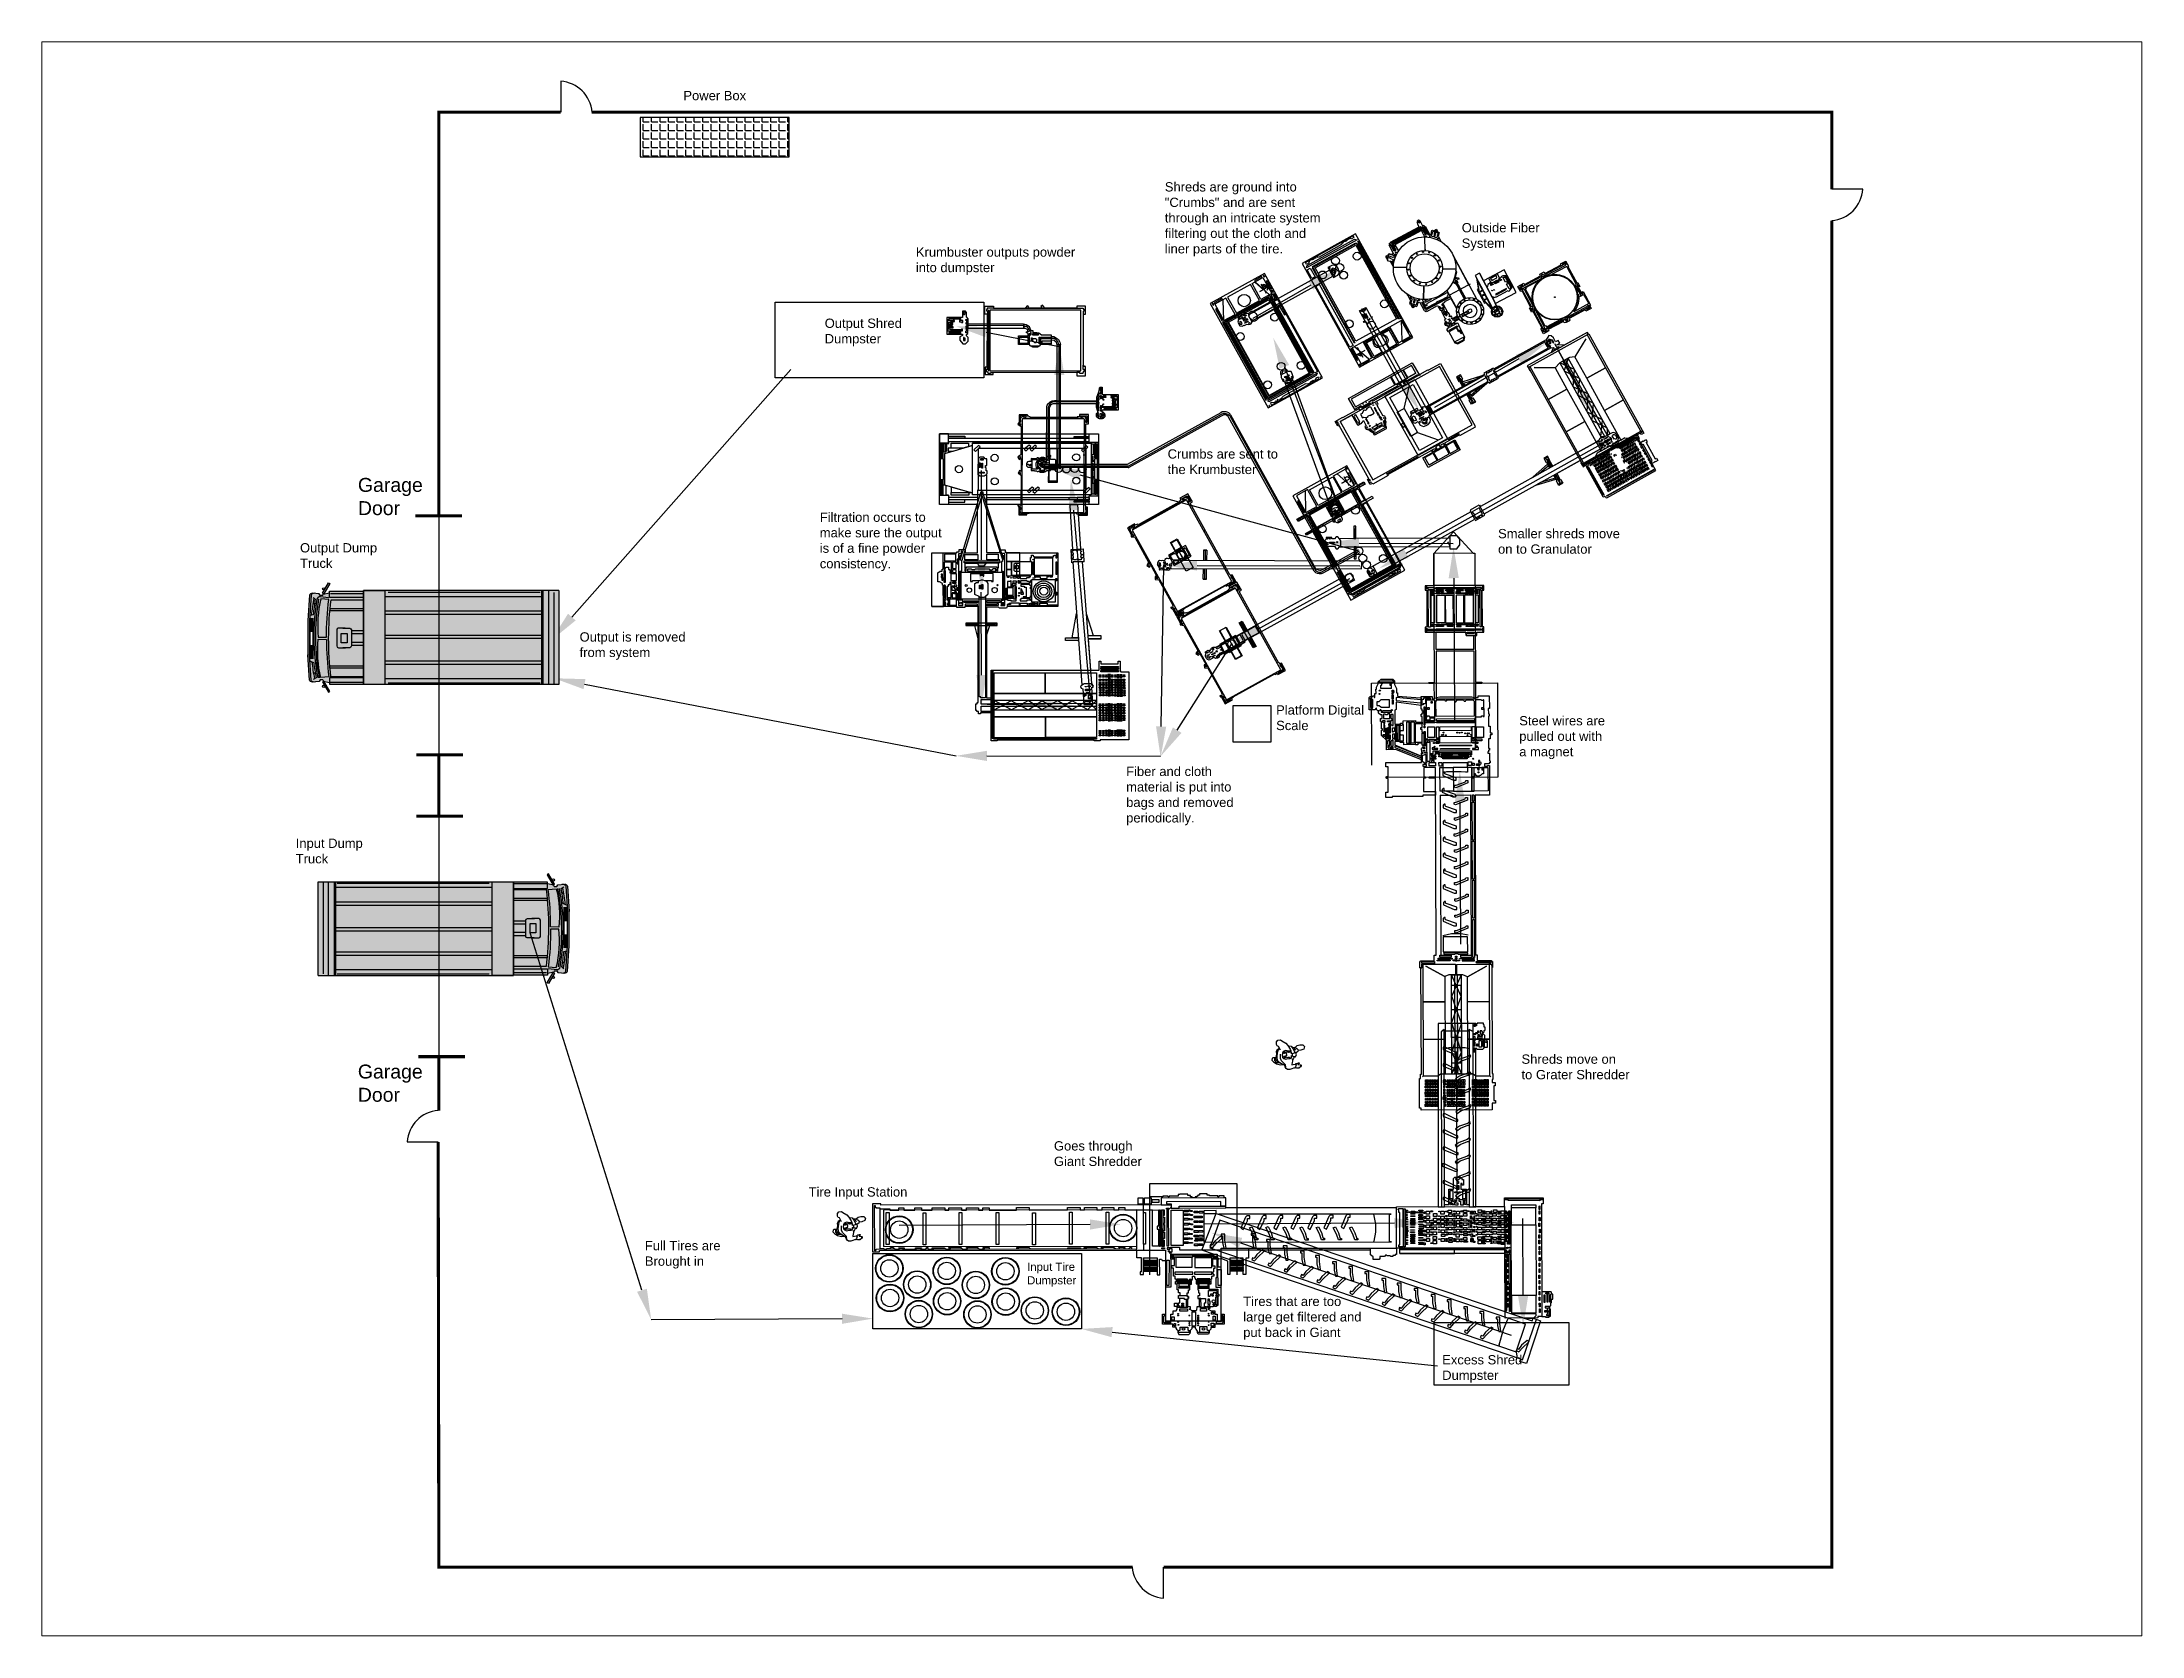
# Paper-space layout 'Production Flow' of a CAD drawing. Header units: millimetres, sheet in inches. Extents: x 0 to 10.5, y 0 to 8.
# The model-space entities are those that its viewports show. They can reach past a viewport. Long polylines and large blocks are cut down to what shows.
import ezdxf
from ezdxf import colors
from ezdxf.entities.mleader import LeaderData, LeaderLine
from ezdxf.math import Vec2, Vec3

# ---------------------------------------------------------------- set-up
doc = ezdxf.new("R2010")
doc.units = ezdxf.units.MM
doc.header["$MEASUREMENT"] = 0
doc.linetypes.add('ACAD_ISO03W100', pattern=[30, 12, -18])
for name, color, linetype in [('Dashed', 7, 'ACAD_ISO03W100'), ('Dumpsters', 210, 'Continuous'), ('Flow', 20, 'Continuous'), ('Giant', 31, 'Continuous'), ('Granulator', 11, 'Continuous'), ('Grater', 130, 'Continuous'), ('Krumbuster', 112, 'Continuous'), ('Labels', 7, 'Continuous'), ('Wires', 170, 'Continuous'), ('Worker-Walkway', 8, 'Continuous')]:
    doc.layers.add(name, color=color, linetype=linetype)
doc.styles.get("Standard").update_dxf_attribs({"font": 'arial.ttf'})

# ---------------------------------------------------------------- blocks, each defined once
blk = doc.blocks.new('R93')
at = {"color": 0, "linetype": 'ByBlock'}
for p, q in [((-386, 935), (-340, 986)), ((-383, 843), (-386, 935)), ((-359, 800), (-383, 843)), ((-304, 703), (-365, 660)), ((-313, 782), (-359, 800)), ((-340, 986), (-246, 996)), ((-316, 675), (-292, 709)), ((-252, 654), (-313, 782)), ((-246, 996), (-209, 962)), ((-209, 962), (-72, 889)), ((-72, 889), (-8, 810)), ((-8, 810), (75, 691)), ((-2, 797), (102, 791)), ((102, 791), (166, 709)), ((133, 767), (175, 743)), ((166, 749), (233, 755)), ((166, 709), (215, 614)), ((175, 743), (246, 660)), ((233, 755), (300, 715)), ((242, 749), (307, 807)), ((300, 715), (337, 663)), ((307, 807), (392, 831)), ((392, 831), (496, 828)), ((496, 828), (554, 776)), ((554, 776), (523, 694)), ((-530, 374), (-536, 325)), ((-536, 325), (-478, 264)), ((-499, 404), (-530, 374)), ((-438, 395), (-499, 404)), ((-478, 264), (-386, 203)), ((-414, 410), (-450, 377)), ((-450, 377), (-450, 310)), ((-450, 310), (-392, 249)), ((-389, 465), (-417, 371)), ((-417, 371), (-392, 322)), ((-392, 322), (-325, 261)), ((-392, 249), (-298, 242)), ((-365, 660), (-389, 602)), ((-389, 602), (-380, 529)), ((-380, 529), (-389, 465)), ((-386, 203), (-252, 172)), ((-362, 425), (-343, 581)), ((-343, 307), (-362, 425)), ((-343, 581), (-316, 675)), ((-276, 246), (-343, 307)), ((-325, 261), (-246, 227)), ((-179, 191), (-276, 246)), ((-252, 172), (-166, 175)), ((-249, 377), (-246, 523)), ((-212, 303), (-249, 377)), ((-151, 230), (-212, 303)), ((-187, 571), (-195, 493)), ((-195, 493), (-182, 416)), ((-161, 612), (-187, 571)), ((-182, 416), (-152, 383)), ((-115, 154), (-179, 191)), ((-128, 623), (-161, 612)), ((-152, 383), (-93, 375)), ((-151, 571), (-119, 582)), ((-117, 559), (-151, 571)), ((-84, 163), (-151, 230)), ((-148, 432), (-109, 444)), ((-129, 422), (-148, 432)), ((-142, 455), (-92, 468)), ((-109, 444), (-142, 455)), ((-133, 592), (-122, 599)), ((-119, 582), (-133, 592)), ((-133, 546), (-117, 559)), ((-104, 550), (-133, 546)), ((-115, 413), (-129, 422)), ((-93, 621), (-128, 623)), ((-122, 599), (-93, 594)), ((-76, 407), (-115, 413)), ((-90, 102), (-115, 154)), ((-61, 556), (-104, 550)), ((-93, 639), (-103, 631)), ((-103, 631), (-93, 621)), ((-93, 375), (-103, 366)), ((-103, 366), (-97, 358)), ((-97, 358), (-35, 371)), ((-53, 629), (-93, 639)), ((-93, 594), (-62, 593)), ((-92, 468), (-63, 463)), ((-57, 41), (-90, 102)), ((-72, 102), (-84, 163)), ((-34, 405), (-76, 407)), ((-63, 463), (-41, 472)), ((-62, 593), (-33, 595)), ((-46, 548), (-61, 556)), ((-20, 8), (-57, 41)), ((-29, 631), (-53, 629)), ((-49, 512), (-41, 533)), ((-37, 489), (-49, 512)), ((-41, 533), (-46, 548)), ((-41, 472), (-37, 489)), ((-35, 371), (32, 373)), ((-4, 408), (-34, 405)), ((-33, 595), (4, 595)), ((18, 625), (-29, 631)), ((62, 11), (-20, 8)), ((20, 413), (-4, 408)), ((4, 595), (21, 589)), ((41, 621), (18, 625)), ((41, 415), (20, 413)), ((21, 589), (41, 591)), ((51, 616), (28, 619)), ((32, 373), (74, 381)), ((35, 379), (51, 389)), ((71, 618), (41, 621)), ((41, 591), (57, 599)), ((53, 409), (41, 415)), ((61, 607), (51, 616)), ((51, 389), (59, 400)), ((59, 400), (53, 409)), ((57, 599), (61, 607)), ((130, 35), (62, 11)), ((112, 596), (71, 618)), ((74, 381), (109, 391)), ((75, 691), (93, 633)), ((83, 598), (98, 580)), ((93, 409), (83, 404)), ((103, 436), (93, 409)), ((98, 580), (107, 560)), ((107, 560), (103, 543)), ((103, 543), (111, 528)), ((113, 455), (103, 436)), ((112, 482), (107, 471)), ((107, 471), (113, 455)), ((109, 391), (121, 410)), ((121, 570), (112, 596)), ((127, 552), (121, 570)), ((121, 410), (128, 440)), ((126, 465), (136, 470)), ((128, 440), (126, 465)), ((127, 540), (127, 552)), ((134, 537), (127, 540)), ((133, 194), (130, 166)), ((130, 166), (178, 178)), ((181, 57), (130, 35)), ((133, 462), (218, 450)), ((142, 239), (133, 194)), ((145, 529), (134, 537)), ((136, 470), (149, 477)), ((136, 371), (148, 300)), ((148, 300), (142, 239)), ((155, 518), (145, 529)), ((149, 477), (156, 486)), ((188, 386), (151, 331)), ((175, 541), (154, 532)), ((156, 503), (155, 518)), ((156, 486), (156, 503)), ((267, 575), (175, 541)), ((178, 178), (242, 185)), ((221, 57), (181, 57)), ((206, 438), (188, 386)), ((215, 614), (215, 566)), ((218, 450), (236, 422)), ((246, 99), (221, 57)), ((298, 61), (232, 82)), ((236, 422), (285, 499)), ((242, 185), (273, 163)), ((273, 163), (246, 99)), ((253, 182), (278, 209)), ((285, 499), (267, 575)), ((331, 608), (276, 572)), ((278, 209), (299, 217)), ((365, 53), (298, 61)), ((299, 217), (328, 223)), ((328, 223), (353, 233)), ((337, 663), (331, 608)), ((349, 199), (333, 188)), ((333, 188), (334, 177)), ((334, 177), (367, 175)), ((429, 657), (343, 645)), ((370, 214), (349, 199)), ((353, 233), (368, 229)), ((407, 88), (364, 79)), ((364, 79), (377, 68)), ((377, 59), (365, 53)), ((367, 175), (428, 167)), ((368, 229), (370, 214)), ((377, 68), (377, 59)), ((436, 147), (402, 138)), ((402, 138), (435, 133)), ((413, 94), (407, 88)), ((434, 115), (408, 107)), ((408, 107), (413, 94)), ((428, 167), (440, 157)), ((523, 694), (429, 657)), ((440, 121), (434, 115)), ((435, 133), (440, 121)), ((440, 157), (436, 147))]:
    blk.add_line(p, q, dxfattribs=at)
blk = doc.blocks.new('ааео')
h = blk.add_hatch(color=251)
h.dxf.hatch_style = 1
h.paths.add_polyline_path([(47264, -19076), (47264, -18906), (46354, -18906), (46354, -19076)])
h.paths.add_polyline_path([(46354, -21224), (46354, -21393), (47264, -21393), (47264, -21224)])
h.paths.add_polyline_path([(45822, -20609), (45822, -19693), (45865, -19019, -0.250161), (45916, -18969, 0.411582), (45822, -19019), (45779, -19693), (45779, -20609), (45822, -21284, 0.411582), (45916, -21334, -0.250161), (45865, -21284)])
at = {"true_color": 0xe3e3e3}
h = blk.add_hatch(color=254, dxfattribs=at)
h.dxf.hatch_style = 1
h.paths.add_polyline_path([(46274, -20137), (46055, -20140, -0.084039), (46122, -19115), (46337, -19135, 0.029798)], flags=16)
h.paths.add_polyline_path([(45919, -19543), (45872, -19554, -0.019761), (45935, -19098), (45976, -19128, 0.017984)], flags=16)
h.paths.add_polyline_path([(46588, -19901), (46772, -19901), (46899, -19901, -0.402559), (46938, -19939), (46938, -20373, -0.375941), (46896, -20422), (46707, -20422), (46591, -20422, -0.375941), (46548, -20373), (46548, -19939, -0.402559)], flags=0)
h.paths.add_polyline_path([(46669, -20039), (46823, -20039), (46823, -20287), (46669, -20287)], flags=0)
h.paths.add_polyline_path([(45918, -19976), (45918, -20370), (45836, -20370), (45836, -19976)], flags=16)
h.paths.add_polyline_path([(46274, -20197, 0.029798), (46337, -21198), (46122, -21218, -0.084039), (46055, -20194)], flags=16)
h.paths.add_polyline_path([(45932, -20819, 0.017505), (45995, -21222), (45953, -21245, -0.019392), (45883, -20799)], flags=16)
edge = h.paths.add_edge_path()
edge.add_line((47264, -21224), (47264, -19076))
edge.add_line((47264, -19076), (46354, -19076))
edge.add_line((46354, -19076), (46354, -18953))
edge.add_line((46354, -18953), (46188, -18989))
edge.add_line((46188, -18989), (46179, -19025))
edge.add_line((46179, -19025), (46107, -19025))
edge.add_line((46107, -19025), (46081, -18978))
edge.add_line((46081, -18978), (45922, -18967))
edge.add_arc((45938, -19041), 75.6, 101.9863, 162.8322)
edge.add_line((45865, -19019), (45822, -19693))
edge.add_line((45822, -19693), (45822, -20609))
edge.add_line((45822, -20609), (45865, -21284))
edge.add_arc((45938, -21261), 75.6, 197.1678, 258.0137)
edge.add_line((45922, -21335), (46081, -21325))
edge.add_line((46081, -21325), (46107, -21277))
edge.add_line((46107, -21277), (46179, -21277))
edge.add_line((46179, -21277), (46188, -21310))
edge.add_line((46188, -21310), (46354, -21347))
edge.add_line((46354, -21347), (46354, -21224))
edge.add_line((46354, -21224), (47264, -21224))
edge = h.paths.add_edge_path()
edge.add_line((47264, -21193), (47264, -19138))
edge.add_line((47264, -19138), (46397, -19138))
edge.add_arc((54663, -20178), 8331, 172.831, 186.996)
edge.add_line((46394, -21193), (47264, -21193))
h = blk.add_hatch(color=254, dxfattribs=at)
h.dxf.hatch_style = 1
h.paths.add_polyline_path([(46363, -18708), (46329, -18688), (46231, -18858, -0.090194), (46225, -18867), (46169, -18964), (46203, -18984)])
h.paths.add_polyline_path([(46232, -18847, 1), (46172, -18847, 0.697411), (46225, -18867), (46231, -18858, 0.086677)], flags=17)
h.paths.add_polyline_path([(46203, -21315), (46169, -21335), (46226, -21435, -0.055254), (46230, -21440), (46329, -21611), (46363, -21591)])
h.paths.add_polyline_path([(46230, -21440), (46226, -21435, 0.723559), (46172, -21453, 1), (46232, -21453, 0.104212)], flags=17)
at = {"true_color": 0xffcf3d}
h = blk.add_hatch(color=40, dxfattribs=at)
h.dxf.hatch_style = 1
h.paths.add_polyline_path([(47833, -18896), (47264, -18896), (47264, -21398), (47833, -21398)])
h.paths.add_polyline_path([(52021, -18896), (47833, -18896), (47833, -19049), (52021, -19049)])
h.paths.add_polyline_path([(52021, -19437), (47833, -19437), (47833, -19524), (52021, -19524)])
h.paths.add_polyline_path([(52021, -20081), (47833, -20081), (47833, -20168), (52021, -20168)])
h.paths.add_polyline_path([(52021, -20771), (47833, -20771), (47833, -20859), (52021, -20859)])
h.paths.add_polyline_path([(52021, -21245), (47833, -21245), (47833, -21398), (52021, -21398)])
h.paths.add_polyline_path([(52202, -18896), (52049, -18896), (52049, -21398), (52202, -21398)])
h = blk.add_hatch(color=40)
h.dxf.hatch_style = 1
h.paths.add_polyline_path([(52021, -19049), (47833, -19049), (47833, -19437), (52021, -19437)])
h.paths.add_polyline_path([(52021, -19524), (47833, -19524), (47833, -20081), (52021, -20081)])
h.paths.add_polyline_path([(52021, -20168), (47833, -20168), (47833, -20771), (52021, -20771)])
h.paths.add_polyline_path([(52021, -20859), (47833, -20859), (47833, -21245), (52021, -21245)])
h.paths.add_polyline_path([(52479, -18896), (52202, -18896), (52202, -21398), (52479, -21398)])
h = blk.add_hatch(color=253)
h.dxf.hatch_style = 1
h.paths.add_polyline_path([(52049, -18896), (52021, -18896), (52021, -21398), (52049, -21398)])
h = blk.add_hatch(color=20)
h.dxf.hatch_style = 1
h.paths.add_polyline_path([(45971, -21089), (45928, -21113, 0.005757), (45953, -21245), (45995, -21222, -0.005796)])
h.paths.add_polyline_path([(45976, -19128), (45935, -19098, 0.005911), (45912, -19234), (45954, -19260, -0.005741)])
h = blk.add_hatch(color=145)
h.dxf.hatch_style = 1
h.paths.add_polyline_path([(46055, -20140), (46274, -20137, -0.029798), (46337, -19135), (46122, -19115, 0.084039)])
h.paths.add_polyline_path([(46274, -20197), (46055, -20194, 0.084039), (46122, -21218), (46337, -21198, -0.029798)])
at = {"true_color": 0xe3e3e3}
h = blk.add_hatch(color=254, dxfattribs=at)
h.dxf.hatch_style = 1
h.paths.add_polyline_path([(46938, -19939, 0.402559), (46899, -19901), (46772, -19901), (46588, -19901, 0.425965), (46548, -19942), (46548, -20373, 0.375941), (46591, -20422), (46707, -20422), (46896, -20422, 0.375941), (46938, -20373), (46938, -20354)], flags=17)
h.paths.add_polyline_path([(46823, -20287), (46669, -20287), (46669, -20039), (46823, -20039)], flags=16)
h.paths.add_polyline_path([(46823, -20039), (46669, -20039), (46669, -20287), (46823, -20287)], flags=16)
edge = h.paths.add_edge_path()
edge.add_line((47264, -19374), (47264, -19138))
edge.add_line((47264, -19138), (46397, -19138))
edge.add_arc((54663, -20178), 8331, 172.831, 174.4627)
edge.add_line((46371, -19374), (47264, -19374))
edge = h.paths.add_edge_path()
edge.add_line((47264, -19429), (47264, -19374))
edge.add_line((47264, -19374), (46371, -19374))
edge.add_arc((54663, -20178), 8331, 174.4627, 174.8395)
edge.add_line((46366, -19429), (47264, -19429))
edge = h.paths.add_edge_path()
edge.add_line((47264, -21193), (47264, -20956))
edge.add_line((47264, -20956), (46369, -20956))
edge.add_arc((54663, -20178), 8331, 185.3585, 186.996)
edge.add_line((46394, -21193), (47264, -21193))
edge = h.paths.add_edge_path()
edge.add_line((47264, -20956), (47264, -20901))
edge.add_line((47264, -20901), (46364, -20901))
edge.add_arc((54663, -20178), 8331, 184.9819, 185.3585)
edge.add_line((46369, -20956), (47264, -20956))
h.paths.add_polyline_path([(47264, -20354), (47264, -20273), (46938, -20273), (46938, -20354)])
h.paths.add_polyline_path([(47264, -20273), (47264, -20044), (46938, -20044), (46938, -20273)])
h.paths.add_polyline_path([(47264, -20044), (47264, -19962), (46938, -19962), (46938, -20044)])
edge = h.paths.add_edge_path()
edge.add_line((47264, -19962), (47264, -19429))
edge.add_line((47264, -19429), (46366, -19429))
edge.add_arc((54663, -20178), 8331, 174.8395, 184.9819)
edge.add_line((46364, -20901), (47264, -20901))
edge.add_line((47264, -20901), (47264, -20354))
edge.add_line((47264, -20354), (46938, -20354))
edge.add_line((46938, -20354), (46938, -20373))
edge.add_arc((46889, -20373), 49.4, -82.4132, 0, ccw=False)
edge.add_line((46896, -20422), (46591, -20422))
edge.add_arc((46598, -20373), 49.4, 180, 262.4132, ccw=False)
edge.add_line((46548, -20373), (46548, -19942))
edge.add_arc((46588, -19940), 39.8, 90, 182.2892, ccw=False)
edge.add_line((46588, -19901), (46899, -19901))
edge.add_arc((46899, -19940), 39.8, 2.2892, 90, ccw=False)
edge.add_line((46938, -19939), (46938, -19962))
edge.add_line((46938, -19962), (47264, -19962))
for points in [[(46179, -19025), (46107, -19025), (46081, -18978), (45899, -18966, 0.347167), (45822, -19019), (45779, -19693)], [(45973, -18968), (45943, -18966, 0.347167), (45865, -19019), (45822, -19693)], [(46332, -19087), (46112, -19061, 0.439312), (46020, -19128, 0.858946)], [(45935, -19098, 0.019761), (45872, -19554, 0.019761)], [(45976, -19128, 0.017984), (45919, -19543, 0.017984)], [(46020, -19128, 0.090533), (46039, -21222, 1.032457)], [(46063, -19128, 0.090533), (46082, -21222, 1.032457)], [(46337, -19135), (46122, -19115, 0.084039), (46055, -20140), (46274, -20137, -0.029798), (46337, -19135, -18.025083)], [(47264, -21193), (46394, -21193, -0.061885), (46397, -19138)], [(46772, -19901), (46588, -19901, 0.402559), (46548, -19939), (46548, -20373, 0.375941), (46591, -20422), (46780, -20422)], [(46715, -19901), (46899, -19901, -0.402559), (46938, -19939), (46938, -20373, -0.375941), (46896, -20422), (46707, -20422)], [(46179, -21277), (46107, -21277), (46081, -21325), (45899, -21337, -0.347167), (45822, -21284), (45779, -20609)], [(45973, -21335), (45943, -21337, -0.347167), (45865, -21284), (45822, -20609)], [(46337, -21198), (46122, -21218, -0.084039), (46055, -20194), (46274, -20197, 0.029798), (46337, -21198, 18.025083)], [(45883, -20799, 0.019392), (45953, -21245)], [(45932, -20819, 0.017505), (45995, -21222)]]:
    blk.add_lwpolyline(points, format="xyb")
for points in [[(46329, -18688), (46363, -18708), (46203, -18984), (46169, -18964)], [(47264, -18896), (47833, -18896), (47833, -21398), (47264, -21398)], [(52021, -18896), (52049, -18896), (52049, -21398), (52021, -21398)], [(45836, -19976), (45918, -19976), (45918, -20370), (45836, -20370)], [(46669, -20039), (46823, -20039), (46823, -20287), (46669, -20287)], [(46329, -21611), (46363, -21591), (46203, -21315), (46169, -21335)]]:
    blk.add_lwpolyline(points, close=True)
for points in [[(46179, -19025), (46188, -18989), (46355, -18953)], [(47264, -19076), (46354, -19076), (46354, -18906), (47264, -18906)], [(46383, -18972), (46397, -18972), (47264, -18972)], [(47264, -18896), (47264, -21398)], [(52479, -18896), (47264, -18896)], [(47833, -19049), (52021, -19049)], [(47918, -18938), (51976, -18938)], [(52021, -18896), (52021, -21398)], [(52049, -18896), (52049, -21398)], [(52202, -18896), (52202, -21398)], [(52352, -21375), (52352, -18944)], [(52479, -18896), (52479, -21398)], [(45925, -19542), (45837, -19562)], [(45954, -19260), (45912, -19234)], [(45976, -19128), (45921, -19087)], [(46366, -19429), (47264, -19429)], [(46371, -19374), (47264, -19374)], [(46397, -19138), (47264, -19138)], [(47833, -19437), (52021, -19437)], [(47833, -19524), (52021, -19524)], [(45779, -19693), (45779, -20609)], [(45822, -19693), (45822, -20609)], [(45850, -19976), (45850, -19634)], [(45871, -19976), (45871, -19634)], [(45890, -19976), (45890, -19634)], [(45918, -20721), (45918, -19634)], [(46938, -19962), (47264, -19962)], [(46938, -20044), (47264, -20044)], [(47833, -20081), (52021, -20081)], [(47833, -20168), (52021, -20168)], [(45850, -20721), (45850, -20370)], [(45871, -20721), (45871, -20370)], [(45890, -20721), (45890, -20370)], [(46938, -20273), (47264, -20273)], [(46938, -20354), (47264, -20354)], [(45955, -20829), (45836, -20779)], [(45995, -21222), (45918, -21265)], [(45971, -21089), (45928, -21113)], [(46179, -21274), (46188, -21310), (46355, -21347)], [(47264, -21224), (46354, -21224), (46354, -21393), (47264, -21393)], [(46364, -20901), (47264, -20901)], [(46369, -20956), (47264, -20956)], [(47833, -20771), (52021, -20771)], [(47833, -20859), (52021, -20859)], [(47833, -21245), (52021, -21245)], [(46383, -21344), (46397, -21344), (47264, -21344)], [(52479, -21398), (47264, -21398)], [(47918, -21355), (51976, -21355)]]:
    blk.add_lwpolyline(points)
for centre in [(46202, -18847), (46202, -21453)]:
    blk.add_circle(centre, 30.1)

msp = doc.modelspace()

# ---------------------------------------------------------------- hatches: boundary and pattern name
at = {"layer": 'Wires', "true_color": 0x5e67af}
h = msp.add_hatch(dxfattribs=at)
h.set_pattern_fill('ANGLE', color=165, scale=1000)
h.set_pattern_definition([(0, (488528.95, -701.8), (0, 275), [200, -75]), (90, (488528.95, -701.8), (-275, 2e-14), [200, -75])])
h.paths.add_polyline_path([(629231.81692, 38045.52388), (634050.80855, 38045.52388), (634050.80855, 39310.62413), (629231.81692, 39310.62413)])

# ---------------------------------------------------------------- linework, layer by layer
for p, q in [((626666.00555, 40485.35625), (626666.00555, 39485.35625)), ((668730.12653, 36996.71558), (667730.12653, 36996.71558)), ((621707.95474, 6222.31495), (622707.95474, 6222.31495)), ((646145.2189, -8514.64375), (646145.2189, -7514.64375))]:
    msp.add_line(p, q)
at = {"const_width": 100}
for points in [[(626666.00555, 39485.35625), (622730.12653, 39485.35625), (622730.12653, 33485.35625)], [(667730.12653, 36996.71558), (667730.12653, 39485.35625), (627666.00555, 39485.35625)], [(646145.2189, -7514.64375), (667730.12653, -7514.64375), (667730.12653, 35983.22732)], [(622730.12653, 33485.35625), (622730.12653, 26451.16253)], [(621969.45474, 26447.99527), (623482.65544, 26447.99527)], [(623511.00576, 18728.14835), (621997.80506, 18728.14835)], [(622730.12653, 18728.14835), (622730.12653, 16742.39907)], [(621997.80506, 16742.39907), (623511.00576, 16742.39907)], [(623578.65544, 8975.99527), (622065.45474, 8975.99527)], [(622730.12653, 8963.68898), (622730.12653, 7229.66517)], [(622707.95474, 6222.31495), (622730.12653, -7514.64375), (645145.2189, -7514.64375)]]:
    msp.add_lwpolyline(points, dxfattribs=at)
for points in [[(636840.70193, 2107.92671), (636855.20383, 2108.13694)], [(636886.68579, 2297.05703), (636873.63073, 2303.40605)], [(636990.97133, 2447.97665), (636982.98421, 2460.33217)], [(637276.45474, 2578.11698), (637276.45474, 2563.62531)], [(637647.19203, 2390.59734), (637636.03845, 2381.2736)], [(637714.26594, 2120.59033), (637728.76784, 2120.80056)], [(636978.45565, 1831.57342), (636967.30207, 1822.24969)], [(637276.45474, 1703.75265), (637276.45474, 1689.26098)], [(637458.53176, 1724.69333), (637450.54464, 1737.04885)], [(637671.61941, 1915.32286), (637658.56435, 1921.67189)], [(638571.61969, 1394.32238), (638558.56462, 1400.67141)], [(639314.03203, 1645.19285), (639306.04491, 1657.54837)], [(639527.11969, 1835.82238), (639514.06462, 1842.17141)], [(640465.11959, 1381.82249), (640452.06453, 1388.17152)], [(641207.53194, 1632.69297), (641199.54482, 1645.04848)], [(641420.61959, 1823.32249), (641407.56453, 1829.67152)], [(637480.53165, 769.69305), (637472.54453, 782.04857)], [(637693.6193, 960.32258), (637680.56424, 966.67161)], [(638358.53203, 1203.69285), (638350.54491, 1216.04837)], [(639538.11969, 856.32238), (639525.06462, 862.67141)], [(640252.03194, 1191.19297), (640244.04482, 1203.54848)], [(641431.61959, 843.82249), (641418.56453, 850.17152)], [(638411.53203, 249.69285), (638403.54491, 262.04837)], [(638624.61969, 440.32238), (638611.56462, 446.67141)], [(639325.03203, 665.69285), (639317.04491, 678.04837)], [(640518.11959, 427.82249), (640505.06453, 434.17152)], [(641218.53194, 653.19297), (641210.54482, 665.54848)]]:
    msp.add_lwpolyline(points)
for centre, radius in [((637603.95474, 3386.18898), 444.5), ((637603.95474, 3386.18898), 430.01076), ((637603.95474, 3386.18898), 280.52184), ((644837.45492, 3438.68847), 444.5), ((644837.45492, 3438.68847), 430.01076), ((644837.45492, 3438.68847), 280.52184), ((637284.45474, 2133.68898), 444.5), ((637284.45474, 2133.68898), 430.01076), ((637284.45474, 2133.68898), 280.52184), ((638184.45501, 1612.6885), 444.5), ((638184.45501, 1612.6885), 430.01076), ((639139.95501, 2054.1885), 444.5), ((639139.95501, 2054.1885), 430.01076), ((639139.95501, 2054.1885), 280.52184), ((640077.95492, 1600.18861), 444.5), ((641033.45492, 2041.68861), 444.5), ((641033.45492, 2041.68861), 430.01076), ((641033.45492, 2041.68861), 280.52184), ((637306.45463, 1178.6887), 444.5), ((637306.45463, 1178.6887), 430.01076), ((637306.45463, 1178.6887), 280.52184), ((638184.45501, 1612.6885), 280.52184), ((639150.95501, 1074.6885), 444.5), ((639150.95501, 1074.6885), 430.01076), ((640077.95492, 1600.18861), 430.01076), ((640077.95492, 1600.18861), 280.52184), ((641044.45492, 1062.18861), 444.5), ((641044.45492, 1062.18861), 430.01076), ((638237.45501, 658.6885), 444.5), ((638237.45501, 658.6885), 430.01076), ((638237.45501, 658.6885), 280.52184), ((639150.95501, 1074.6885), 280.52184), ((640130.95492, 646.18861), 444.5), ((640130.95492, 646.18861), 430.01076), ((640130.95492, 646.18861), 280.52184), ((641044.45492, 1062.18861), 280.52184), ((641983.95492, 775.18847), 444.5), ((641983.95492, 775.18847), 430.01076), ((641983.95492, 775.18847), 280.52184), ((642989.45492, 736.18847), 444.5), ((642989.45492, 736.18847), 430.01076), ((642989.45492, 736.18847), 280.52184)]:
    msp.add_circle(centre, radius)
at = {"layer": 'Dashed'}
msp.add_line((622730.12653, 26451.16253), (622730.12653, 9019.38488), dxfattribs=at)
for centre, start, end in [((626596.73074, 39401.56782), 4.4249521927, 86.3426794921), ((667646.3381, 37065.99038), 274.4249521928, 356.3426794914), ((622791.74316, 6153.04014), 94.4249521928, 176.3426794918), ((646214.49371, -7430.85533), 184.4249521925, 266.3426794921)]:
    msp.add_arc(centre, 1086.00016, start, end, dxfattribs=at)
at = {"layer": 'Dumpsters'}
for points in [[(633591.64087, 33345.65297), (640341.64087, 33345.65297), (640341.64087, 30905.65297), (633591.64087, 30905.65297), (633591.64087, 33345.65297)], [(636736.74268, 2619.68994), (643486.74268, 2619.68994), (643486.74268, 179.68994), (636754.95474, 179.68994), (636754.95474, 2619.68994)], [(654886.35239, 390.72678), (659232.35234, 390.72678), (659232.35234, -1642.27319), (654886.35239, -1642.27319), (654886.35239, 390.72678)]]:
    msp.add_lwpolyline(points, dxfattribs=at)
at = {"layer": 'Giant'}
for points in [[(657161.92064, 4130.02475), (656156.99001, 4128.57957), (656148.48541, 10042.40885), (655010.1087, 10040.77176), (655018.61329, 4126.94249)], [(655018.61329, 4126.94249), (655219.76846, 4127.23177), (655211.53632, 9851.60825), (655110.73419, 9779.0469), (655118.86219, 4127.08666)], [(655211.53632, 9851.60825), (655211.59972, 9807.52202), (656013.0744, 9808.67461), (656013.00568, 9856.45509), (656140.1633, 9788.89503), (656148.84997, 9788.90752), (656140.1633, 9788.89503), (656013.00568, 9856.45509), (656021.24314, 4128.38436), (656234.55964, 4128.69112), (656227.18198, 9258.89396), (656279.83935, 9211.83449), (656455.42752, 9212.087), (656485.1151, 9252.7443), (656509.04101, 9285.51096), (656604.80324, 9285.64867), (656604.53216, 9474.14875), (656572.55896, 9504.56928), (656518.86593, 9504.49207), (656518.63826, 9662.81078), (656467.02691, 9717.14899), (656466.98834, 9743.9657), (656495.96271, 9774.47388), (656495.90117, 9817.26933), (656537.97753, 9830.39328), (656537.84193, 9924.68571), (656503.72913, 9924.63666), (656503.61609, 10003.23965), (656480.38539, 10011.17338), (656480.32177, 10055.41538), (656274.98761, 10055.12009), (656275.01264, 10037.71705), (656258.32014, 10037.69305), (656258.3942, 9986.19607), (656258.41714, 9970.23957), (656226.48775, 9970.19366), (656226.38553, 10041.27462), (656148.48721, 10041.16259)], [(656013.00568, 9856.45509), (656013.90541, 9230.81354), (655884.40734, 9260.64873), (655358.81669, 9259.89288), (655215.87112, 9220.85308), (655212.44474, 9219.91731)], [(656367.53679, 9809.74073), (656367.66199, 9722.68101), (656389.46786, 9709.67119), (656389.59828, 9618.98399), (656283.64435, 9618.83162), (656283.70484, 9576.77056), (656438.98498, 9576.99387), (656438.93909, 9608.90686), (656420.79151, 9624.83729), (656443.98467, 9643.00812), (656443.77604, 9788.08539), (656424.17233, 9788.0572), (656424.13479, 9814.16176), (656367.53055, 9814.08036), (656367.53679, 9809.74073)], [(655172.36319, 9272.64367), (655172.45181, 9211.02089), (655568.26784, 9042.09927), (655632.10314, 9042.19107), (655649.73474, 9042.21642), (655649.65559, 9097.25187), (655603.40493, 9097.18536), (655236.16551, 9279.34504), (655171.03894, 9279.25138), (655171.04845, 9272.64178)], [(656058.09336, 9016.34299), (656026.91159, 9035.17003), (655975.07748, 8983.19782), (655712.72875, 8892.66726), (655582.08873, 8802.34836), (655626.546, 8743.43767), (655743.50204, 8831.37791), (655985.54684, 8919.03068), (656032.29053, 8919.0979), (656075.11008, 9003.14824), (656058.09336, 9016.34299)], [(655172.11315, 8189.44643), (655172.20176, 8127.82364), (655568.0178, 7958.90202), (655631.8531, 7958.99382), (655649.4847, 7959.01918), (655649.40555, 8014.05463), (655603.15489, 8013.98811), (655235.91547, 8196.14779), (655170.7889, 8196.05413), (655170.79841, 8189.44454)], [(655178.75043, 8732.95718), (655178.83905, 8671.33439), (655574.65509, 8502.41278), (655638.49039, 8502.50458), (655656.12199, 8502.52993), (655656.04284, 8557.56538), (655609.79218, 8557.49887), (655242.55276, 8739.65854), (655177.42619, 8739.56489), (655177.43569, 8732.95529)], [(656052.44536, 8470.58595), (656021.26359, 8489.41298), (655969.42948, 8437.44077), (655707.08075, 8346.91021), (655576.44073, 8256.59132), (655620.898, 8197.68063), (655737.85404, 8285.62086), (655979.89883, 8373.27364), (656026.64252, 8373.34086), (656069.46208, 8457.3912), (656052.44536, 8470.58595)], [(655161.74542, 7660.52931), (655161.83404, 7598.90652), (655557.65007, 7429.9849), (655621.48537, 7430.0767), (655639.11697, 7430.10206), (655639.03783, 7485.13751), (655592.78716, 7485.071), (655225.54774, 7667.23067), (655160.42117, 7667.13702), (655160.43068, 7660.52742)], [(656056.11138, 7945.71709), (656024.92961, 7964.54412), (655973.0955, 7912.57192), (655710.74677, 7822.04136), (655580.10675, 7731.72246), (655624.56402, 7672.81177), (655741.52006, 7760.752), (655983.56486, 7848.40478), (656030.30855, 7848.472), (656073.1281, 7932.52234), (656056.11138, 7945.71709)], [(655175.88456, 7117.8496), (655175.97318, 7056.22681), (655571.78921, 6887.30519), (655635.62452, 6887.39699), (655653.25611, 6887.42235), (655653.17697, 6942.4578), (655606.92631, 6942.39128), (655239.68688, 7124.55096), (655174.56032, 7124.4573), (655174.56982, 7117.84771)], [(656047.0698, 6853.80566), (656015.88802, 6872.6327), (655964.05392, 6820.66049), (655701.70519, 6730.12993), (655571.06516, 6639.81103), (655615.52243, 6580.90035), (655732.47847, 6668.84058), (655974.52327, 6756.49335), (656021.26696, 6756.56057), (656064.08651, 6840.61092), (656047.0698, 6853.80566)], [(656061.41396, 7409.30046), (656030.23219, 7428.1275), (655978.39808, 7376.15529), (655716.04935, 7285.62473), (655585.40933, 7195.30583), (655629.8666, 7136.39514), (655746.82264, 7224.33538), (655988.86743, 7311.98815), (656035.61112, 7312.05537), (656078.43068, 7396.10571), (656061.41396, 7409.30046)], [(655175.16704, 6588.27872), (655175.25566, 6526.65593), (655571.07169, 6357.73432), (655634.907, 6357.82612), (655652.5386, 6357.85147), (655652.45945, 6412.88692), (655606.20879, 6412.82041), (655238.96937, 6594.98008), (655173.8428, 6594.88643), (655173.8523, 6588.27683)], [(656039.49253, 6327.22929), (656008.31076, 6346.05632), (655956.47665, 6294.08411), (655694.12792, 6203.55356), (655563.4879, 6113.23466), (655607.94517, 6054.32397), (655724.90121, 6142.2642), (655966.946, 6229.91698), (656013.68969, 6229.9842), (656056.50924, 6314.03454), (656039.49253, 6327.22929)], [(655159.6154, 5501.0759), (655159.70402, 5439.45312), (655555.52006, 5270.5315), (655619.35536, 5270.6233), (655636.98696, 5270.64865), (655636.90781, 5325.6841), (655590.65715, 5325.61759), (655223.41773, 5507.77727), (655158.29116, 5507.68361), (655158.30067, 5501.07401)], [(655179.63771, 6042.62525), (655179.72633, 5981.00246), (655575.54236, 5812.08084), (655639.37767, 5812.17264), (655657.00927, 5812.198), (655656.93012, 5867.23345), (655610.67946, 5867.16693), (655243.44004, 6049.32661), (655178.31347, 6049.23295), (655178.32297, 6042.62336)], [(656042.47285, 5789.40728), (656011.29108, 5808.23432), (655959.45697, 5756.26211), (655697.10824, 5665.73155), (655566.46822, 5575.41265), (655610.92549, 5516.50196), (655727.88153, 5604.4422), (655969.92632, 5692.09497), (656016.67001, 5692.16219), (656059.48957, 5776.21253), (656042.47285, 5789.40728)], [(648526.07538, 1930.95182), (648521.85014, 4869.04754), (645686.28542, 4864.96976), (645692.96387, 1930.45177)], [(655181.18096, 4953.17705), (655181.26957, 4891.55426), (655577.08561, 4722.63264), (655640.92091, 4722.72444), (655658.55251, 4722.7498), (655658.47336, 4777.78525), (655612.2227, 4777.71873), (655244.98328, 4959.87841), (655179.85671, 4959.78475), (655179.86622, 4953.17516)], [(655219.76846, 4127.23177), (655219.65958, 4202.94167), (655364.60963, 4203.15012), (655363.90794, 4691.08065), (655506.39285, 4691.28556), (655505.88805, 5042.30623), (655548.27433, 5084.80666), (655741.54106, 5085.08459), (655781.76117, 5050.29177), (655781.82764, 5004.06911), (655834.88678, 5004.14542), (655835.13954, 4828.37915), (655785.86028, 4828.30828), (655785.79384, 4874.50869), (655745.62385, 4874.45092), (655745.88644, 4691.85251), (655930.06738, 4692.11738), (655930.77265, 4201.69435), (656021.13752, 4201.8243)], [(656046.2914, 5240.10312), (656015.10963, 5258.93016), (655963.27552, 5206.95795), (655700.92679, 5116.42739), (655570.28677, 5026.10849), (655614.74404, 4967.1978), (655731.70008, 5055.13804), (655973.74487, 5142.79081), (656020.48856, 5142.85803), (656063.30812, 5226.90837), (656046.2914, 5240.10312)], [(636736.90929, 4176.02808), (636739.07726, 2668.4841), (636969.64973, 2668.81568), (636969.58319, 2715.08284), (645242.74674, 2726.98036), (645700.58135, 2727.63876), (646207.74216, 2728.3681), (646211.03169, 440.93643), (648006.42606, 443.51836), (648003.06075, 2783.64876), (653669.16602, 2791.7971), (653667.29245, 4094.62168), (648153.08656, 4086.69178), (648152.61921, 4411.67466), (646068.35775, 4408.67731), (646068.67786, 4186.08752), (637007.35137, 4173.05656), (637007.27994, 4222.72867), (636737.78179, 4222.34111), (636736.90929, 4176.02808)], [(636811.21743, 2705.53043), (636809.11378, 4168.34282), (636825.87671, 4168.36693), (636825.95109, 4116.6474), (636847.19822, 4116.67796), (636847.23362, 4092.06445), (636973.8947, 4092.2466), (636975.78293, 2779.22944), (637111.20111, 2779.42418), (637111.23459, 2756.14595)], [(636973.8947, 4092.2466), (636973.93748, 4062.49229), (637294.85134, 4062.9538), (637294.92217, 4013.70453), (637591.13771, 4014.13051), (637591.03261, 4087.21438), (637753.6612, 4087.44825), (637753.76631, 4014.36438), (638112.12677, 4014.87974), (638112.02019, 4088.98731), (638322.28463, 4089.28969), (638322.3912, 4015.18211), (638663.82439, 4015.67312), (638663.71068, 4094.74346), (639073.86249, 4095.3333), (639073.9762, 4016.26296), (639205.5206, 4016.45213), (639205.40689, 4095.52247), (639615.55871, 4096.1123), (639615.67242, 4017.04196), (639776.21152, 4017.27283), (639776.11122, 4087.01852), (640160.39083, 4087.57115), (640160.49113, 4017.82546), (640307.90632, 4018.03745), (640307.79702, 4094.03667), (640505.61838, 4094.32115), (640505.72768, 4018.32194), (641396.53422, 4019.60299), (641396.41433, 4102.96846), (641801.87065, 4103.55154), (641801.99053, 4020.18607), (643041.93088, 4021.96921), (643041.81253, 4104.26646), (643445.20283, 4104.84657), (643445.32118, 4022.54932), (643586.72612, 4022.75268), (643586.61225, 4101.93429), (643985.82355, 4102.50839), (643985.93742, 4023.32678), (644156.00839, 4023.57135), (644155.89305, 4103.77667), (644537.42579, 4104.32535), (644537.54114, 4024.12003), (644699.74714, 4024.35329), (644699.63929, 4099.35105), (644887.8114, 4099.62166), (644887.91925, 4024.6239), (645295.55897, 4025.21012)], [(645490.70397, 3943.81647), (645490.35676, 4185.25585)], [(645525.03408, 4413.12579), (645745.08862, 4413.44225), (645745.37611, 4213.52982), (645529.68838, 4213.21964), (645529.40089, 4413.13207)], [(648152.61921, 4411.67466), (648096.62538, 4411.59413), (648096.53401, 4475.13081), (647923.64575, 4474.88218), (647923.68985, 4444.21544), (647893.02825, 4444.17135), (647892.98014, 4477.6199), (647629.49223, 4477.24099), (647629.45306, 4504.48053), (647549.6061, 4504.3657), (647549.55464, 4540.15098), (647306.79736, 4539.80188), (647306.85007, 4503.14867), (647249.21282, 4503.06578), (647249.26556, 4466.39032), (647216.96053, 4466.34386), (647216.99065, 4445.40235), (647159.3534, 4445.31946), (647159.40384, 4410.24633), (647066.83208, 4410.1132), (647066.78164, 4445.18634), (647010.01306, 4445.1047), (647009.94403, 4493.10772), (646928.73538, 4492.99093), (646928.68517, 4527.90829), (646670.19796, 4527.53656), (646670.21176, 4517.94486), (646615.18051, 4517.86572), (646615.25585, 4465.47856), (646324.1584, 4465.05994), (646324.19108, 4442.33806), (646294.49205, 4442.29535), (646294.45313, 4469.35686), (646123.30221, 4469.11073), (646123.33738, 4444.653), (645687.24341, 4444.02586)], [(646068.67786, 4186.08752), (646387.50222, 4186.54602), (646387.62476, 4101.33343), (646362.87949, 4101.29784), (646362.91018, 4079.95575), (646642.36278, 4080.35763), (646642.2742, 4141.95816), (648153.00396, 4144.13072), (647992.2066, 4143.89948), (647991.99499, 4291.04642), (646242.5226, 4288.53053), (646242.61948, 4221.16607), (646386.4426, 4221.3729), (646387.50222, 4186.54602)], [(646642.36278, 4080.35763), (648153.08656, 4086.69178)], [(653667.29245, 4094.62168), (653667.24876, 4124.99911), (657161.92064, 4130.02475), (657161.50811, 4416.88562), (658402.92754, 4418.67088), (658403.20566, 4225.27903), (658356.43849, 4225.21178), (658361.68134, 579.49724), (658270.07216, 579.3655), (658239.45751, 579.32147), (658239.52471, 532.58696), (657177.05074, 531.05904), (657173.79998, 2791.54047), (653669.16602, 2791.7971)], [(655178.2372, 4420.73213), (655178.32582, 4359.10934), (655574.14186, 4190.18772), (655637.97716, 4190.27952), (655655.60876, 4190.30488), (655655.52961, 4245.34033), (655609.27895, 4245.27381), (655242.03953, 4427.43349), (655176.91296, 4427.33983), (655176.92246, 4420.73024)], [(655470.9402, 4349.53784), (655601.75679, 4349.72597), (655601.82928, 4299.31946), (655538.08788, 4299.2278), (655538.2465, 4188.93435), (655461.19336, 4188.82355), (655460.96156, 4350.01309), (655470.9402, 4349.53784)], [(656048.62079, 4697.80701), (656017.43901, 4716.63404), (655965.60491, 4664.66183), (655703.25618, 4574.13128), (655572.61615, 4483.81238), (655617.07343, 4424.90169), (655734.02946, 4512.84192), (655976.07426, 4600.4947), (656022.81795, 4600.56192), (656065.6375, 4684.61226), (656048.62079, 4697.80701)], [(655688.0765, 4305.76379), (655737.35576, 4305.83466), (655737.52465, 4188.39751), (655828.47646, 4188.52831), (655828.24328, 4350.6748), (655681.20373, 4350.46335), (655681.26803, 4305.754), (655681.26803, 4305.754), (655688.0765, 4305.76379)], [(657161.50811, 4416.88562), (657161.567, 4375.93728), (658385.63656, 4377.6976), (658385.67471, 4351.1702), (658303.19828, 4351.05159), (658303.24039, 4321.76464), (657280.17435, 4327.79317), (657280.13809, 4353.00755), (657161.60022, 4352.83708)], [(657161.92064, 4130.02475), (657163.8455, 2791.5412)], [(636811.21743, 2705.53043), (636836.00966, 2705.56609), (636835.98444, 2723.10266), (636858.96891, 2723.13571), (636858.92196, 2755.7831), (645281.12064, 2767.89494), (645279.31255, 4025.18676), (637093.18007, 4013.4144), (637094.87138, 2837.32936), (645281.00386, 2849.10171)], [(645279.31255, 4025.18676), (645781.59005, 4025.90908), (645781.59693, 4021.12435)], [(645781.59693, 4021.12435), (645974.27672, 4021.40144), (645975.03198, 3496.21684), (645938.99403, 3496.16501), (645939.12355, 3406.10093), (645977.93184, 3406.15674), (645978.72804, 2852.50859), (645781.89273, 2852.22553), (645781.59693, 4021.12435)], [(647378.16363, 2723.66922), (647846.95788, 3910.59619), (658048.50071, 442.09221), (658080.12185, 525.88165), (658320.29469, 445.93253), (657867.82742, -936.12633), (657651.98176, -875.59273), (657682.13409, -798.94912), (647378.16363, 2723.66922)], [(647439.02781, 3997.62581), (647439.15992, 3905.75912), (647845.27807, 3906.34315), (647845.14075, 4001.83733), (647439.02781, 3997.62581)], [(647439.15992, 3905.75912), (647440.48809, 2982.1962), (653505.45249, 2990.91814), (653442.36847, 2990.82742), (653441.07445, 3890.64475), (653493.40579, 3890.72001), (647928.95347, 3882.71785)], [(657537.89745, -560.58751), (657840.69955, 328.8069), (647966.02077, 3692.60582), (647634.86112, 2800.90066), (657537.89745, -560.58751)], [(648718.55904, 3389.97986), (648858.92271, 3673.46019), (648858.8162, 3747.52326), (648926.40791, 3747.62047), (648926.28143, 3835.57036), (648833.68619, 3835.4372), (648790.22149, 3791.867), (648634.21092, 3434.30095), (648718.55904, 3389.97986)], [(648921.46381, 3447.04308), (648994.78495, 3479.1506), (649092.3245, 3289.94895), (649139.71932, 3131.0972), (649146.92091, 3106.95984), (649192.15581, 3107.02489), (649192.2274, 3057.24301), (649093.22281, 3057.10063), (649025.99294, 3246.19009), (648921.46381, 3447.04308)], [(649253.06714, 3393.53035), (649393.43081, 3677.01068), (649393.3243, 3751.07375), (649460.916, 3751.17096), (649460.78953, 3839.12085), (649368.19429, 3838.98769), (649324.72958, 3795.41749), (649168.71902, 3437.85144), (649253.06714, 3393.53035)], [(649449.46675, 3451.89723), (649522.7879, 3484.00475), (649620.32744, 3294.80311), (649667.72227, 3135.95135), (649674.92386, 3111.814), (649720.15876, 3111.87905), (649720.23035, 3062.09717), (649621.22576, 3061.95479), (649553.99588, 3251.04424), (649449.46675, 3451.89723)], [(649792.22509, 3396.17509), (649932.58876, 3679.65542), (649932.48225, 3753.71849), (650000.07396, 3753.81569), (649999.94748, 3841.76559), (649907.35224, 3841.63243), (649863.88754, 3798.06223), (649707.87697, 3440.49618), (649792.22509, 3396.17509)], [(650000.37289, 3447.99377), (650073.69404, 3480.10129), (650171.23358, 3290.89964), (650218.62841, 3132.04788), (650225.83, 3107.91053), (650271.0649, 3107.97558), (650271.13649, 3058.1937), (650172.1319, 3058.05132), (650104.90202, 3247.14078), (650000.37289, 3447.99377)], [(650341.26588, 3399.65746), (650481.62956, 3683.13779), (650481.52305, 3757.20086), (650549.11475, 3757.29807), (650548.98827, 3845.24796), (650456.39304, 3845.1148), (650412.92833, 3801.5446), (650256.91777, 3443.97855), (650341.26588, 3399.65746)], [(650547.50418, 3440.59091), (650620.82533, 3472.69843), (650718.36487, 3283.49678), (650765.7597, 3124.64502), (650772.96129, 3100.50767), (650818.19619, 3100.57272), (650818.26778, 3050.79084), (650719.26319, 3050.64846), (650652.03331, 3239.73791), (650547.50418, 3440.59091)], [(650884.16613, 3395.787), (651024.52981, 3679.26732), (651024.4233, 3753.33039), (651092.015, 3753.4276), (651091.88852, 3841.37749), (650999.29329, 3841.24433), (650955.82858, 3797.67413), (650799.81802, 3440.10808), (650884.16613, 3395.787)], [(651073.48044, 3450.73873), (651146.80159, 3482.84625), (651244.34113, 3293.64461), (651291.73596, 3134.79285), (651298.93755, 3110.6555), (651344.17245, 3110.72055), (651344.24404, 3060.93867), (651245.23945, 3060.79629), (651178.00957, 3249.88574), (651073.48044, 3450.73873)], [(651410.30687, 3405.84604), (651550.67054, 3689.32637), (651550.56403, 3763.38944), (651618.15574, 3763.48664), (651618.02926, 3851.43654), (651525.43402, 3851.30338), (651481.96932, 3807.73318), (651325.95875, 3450.16713), (651410.30687, 3405.84604)], [(651623.54555, 3443.94097), (651696.8667, 3476.04848), (651794.40624, 3286.84684), (651841.80107, 3127.99508), (651849.00266, 3103.85773), (651894.23756, 3103.92278), (651894.30915, 3054.1409), (651795.30456, 3053.99852), (651728.07468, 3243.08797), (651623.54555, 3443.94097)], [(651962.51541, 3426.84732), (652102.87909, 3710.32765), (652102.77258, 3784.39072), (652170.36428, 3784.48792), (652170.2378, 3872.43781), (652077.64257, 3872.30466), (652034.17786, 3828.73446), (651878.1673, 3471.1684), (651962.51541, 3426.84732)], [(652152.986, 3445.05842), (652226.30715, 3477.16594), (652323.84669, 3287.96429), (652371.24152, 3129.11254), (652378.44311, 3104.97518), (652423.67801, 3105.04023), (652423.7496, 3055.25835), (652324.74501, 3055.11598), (652257.51513, 3244.20543), (652152.986, 3445.05842)], [(653493.40579, 3890.72001), (652928.32599, 3889.90738), (652989.90152, 3567.61617), (652990.28, 3304.43412), (652931.98114, 3013.43849), (652927.30278, 2990.08671)], [(653741.05178, 4066.90954), (653876.93951, 4067.10495), (653878.70904, 2836.62984), (653743.90127, 2836.43598), (653743.82194, 2891.60495), (653776.7139, 2891.65225), (653775.2077, 3939.01711), (653742.64442, 3938.97028), (653742.52588, 4021.40105), (653719.2362, 4021.36756), (653719.20945, 4039.97234), (653741.05178, 4066.90954)], [(636858.92196, 2755.7831), (641451.80056, 2762.38805), (641451.77557, 2779.76884), (641398.01211, 2779.69152), (641397.97623, 2804.63885), (641802.14128, 2805.22007), (641802.16436, 2789.17456), (641827.12094, 2789.21045), (641827.15873, 2762.92785)], [(637111.23459, 2756.14595), (637198.96998, 2756.27212), (637198.93436, 2781.04141), (637323.83462, 2781.22103), (637323.79952, 2805.63424), (637416.653, 2805.76777), (637416.69791, 2774.54467), (637451.51503, 2774.59474), (637451.54086, 2756.63534)], [(637451.54086, 2756.63534), (637611.35215, 2756.86516), (637611.31311, 2784.01568), (637586.89652, 2783.98057), (637586.86947, 2802.78565), (637760.20381, 2803.03492), (637760.23892, 2778.6217), (637704.19814, 2778.54111), (637704.22912, 2756.99873)], [(637704.22912, 2756.99873), (638163.12021, 2757.65865), (638163.08411, 2782.76176), (638128.24351, 2782.71165), (638128.21474, 2802.71847), (638323.9466, 2802.99995), (638323.97249, 2784.99604), (638295.96384, 2784.95576), (638296.00282, 2757.84975)], [(638296.00282, 2757.84975), (638458.6549, 2758.08365), (638458.62341, 2779.98211), (638481.04441, 2780.01435), (638481.00815, 2805.22873), (638532.23605, 2805.3024), (638532.3038, 2758.18957)], [(638536.3654, 2758.19541), (638716.88385, 2758.45501), (638716.85239, 2780.33121), (638668.41832, 2780.26156), (638668.38667, 2802.27129), (639065.46152, 2802.84231), (639065.49202, 2781.63375), (639096.31797, 2781.67808), (639096.35058, 2759.00071)], [(639096.35058, 2759.00071), (639258.60354, 2759.23405), (639258.56405, 2786.69614), (639210.12998, 2786.62648), (639210.0989, 2808.23563), (639608.3711, 2808.80838), (639608.41137, 2780.81218), (639638.03996, 2780.85479), (639638.07027, 2759.77975)], [(639638.07027, 2759.77975), (639806.35694, 2760.02176), (639806.3186, 2786.68269), (639777.88736, 2786.6418), (639777.85801, 2807.0492), (640146.50162, 2807.57935), (640146.54364, 2778.35915), (640178.96606, 2778.40578), (640178.99172, 2760.55764)], [(640178.99172, 2760.55764), (640360.96578, 2760.81934), (640360.93547, 2781.89438), (640317.7134, 2781.83222), (640317.67945, 2805.44427), (640511.41572, 2805.72288), (640511.47999, 2761.03579)], [(641827.15873, 2762.92785), (643091.04612, 2764.74543), (643091.02596, 2778.76578), (643049.89339, 2778.70663), (643049.85793, 2803.36464), (643455.40816, 2803.94786), (643455.46378, 2765.26949), (643651.80606, 2765.55185), (643651.76967, 2790.85525), (643579.81115, 2790.75176), (643579.78753, 2807.17561), (643988.88286, 2807.76392), (643988.90354, 2793.38749), (644021.81898, 2793.43483), (644021.85831, 2766.08401), (644189.39371, 2766.32494), (644189.35438, 2793.67576), (644140.02816, 2793.60482), (644139.99565, 2816.21542), (644538.83131, 2816.78898), (644538.87861, 2783.89679), (644582.05372, 2783.95888), (644582.07827, 2766.88966), (644716.72169, 2767.08329), (644716.68236, 2794.4341), (644698.1821, 2794.4075), (644698.16731, 2804.68909), (644895.04957, 2804.97222), (644895.06884, 2791.575), (644856.00229, 2791.51882), (644856.03714, 2767.28363), (645030.78013, 2767.53493), (645030.75414, 2785.60561), (645057.495, 2785.64406), (645057.46249, 2808.25466), (645111.93027, 2808.33299), (645111.98878, 2767.65171)], [(645432.93753, 2025.52264), (645432.29678, 2471.08054), (645280.32697, 2470.862), (645279.95857, 2727.03387)], [(645492.18216, 2915.92433), (645492.45336, 2727.33946)], [(646260.7295, 2794.69617), (646260.77927, 2760.09038), (646341.21316, 2760.20605), (646341.16186, 2795.88006), (646260.7295, 2794.69617)], [(646371.27291, 2819.60223), (646371.34079, 2772.40037), (646413.64723, 2772.46121), (646413.80895, 2660.00908), (646324.12492, 2659.88011), (646324.15849, 2636.53511), (646379.35408, 2636.61449), (646379.41745, 2592.55052)], [(646371.27291, 2819.60223), (646655.04537, 2820.01032), (646655.17541, 2729.59017), (652827.47891, 2738.46647)], [(647166.07943, 3098.66035), (647166.12574, 3066.45805), (647272.17358, 3066.61055), (647272.12976, 3097.077), (647166.07943, 3098.66035)], [(647985.92733, 3171.85516), (647803.80835, 3011.16003), (647712.08061, 2881.23945), (647660.98141, 2905.95756), (647634.80448, 2840.29117), (647720.92961, 2801.02443), (647846.21756, 2939.76159), (648023.96345, 3104.81232), (648052.17402, 3131.008), (647985.92733, 3171.85516)], [(647985.92733, 3171.85516), (647803.80835, 3011.16003), (647712.08061, 2881.23945), (647660.98141, 2905.95756), (647634.80448, 2840.29117), (647720.92961, 2801.02443), (647846.21756, 2939.76159), (648023.96345, 3104.81232), (648052.17402, 3131.008), (647985.92733, 3171.85516)], [(647985.92733, 3171.85516), (647803.80835, 3011.16003), (647712.08061, 2881.23945), (647660.98141, 2905.95756), (647634.80448, 2840.29117), (647720.92961, 2801.02443), (647846.21756, 2939.76159), (648023.96345, 3104.81232), (648052.17402, 3131.008), (647985.92733, 3171.85516)], [(648091.38308, 2783.77577), (648162.33207, 2783.8778), (648127.20238, 3050.14777), (648126.92763, 3241.20289), (648002.403, 3241.02382), (648002.48001, 3187.47942), (648048.8011, 3187.54604), (648049.10917, 2973.32395), (648091.38308, 2783.77577)], [(648003.06075, 2783.64876), (648888.70224, 2784.92238), (648889.15474, 2470.26561), (648800.03418, 2470.13745), (648800.79789, 1939.07764), (648716.27891, 1938.9561), (648715.52672, 2462.00427), (648284.80863, 2461.38486), (648285.56245, 1937.20171), (648218.15856, 1937.10478), (648217.54597, 2363.0787), (648020.9178, 2447.3188), (648003.54446, 2447.29382)], [(649062.10447, 2803.26472), (649133.05345, 2803.36675), (649097.92377, 3069.63672), (649097.64902, 3260.69184), (648973.12439, 3260.51277), (648973.20139, 3206.96837), (649019.52249, 3207.03499), (649019.83056, 2992.8129), (649062.10447, 2803.26472)], [(649342.79177, 2745.04982), (649160.67279, 2584.3547), (649068.94505, 2454.43411), (649017.84585, 2479.15222), (648991.66892, 2413.48583), (649077.79405, 2374.21909), (649203.082, 2512.95625), (649380.82789, 2678.00698), (649409.03846, 2704.20266), (649342.79177, 2745.04982)], [(649555.87364, 2614.65514), (649626.82263, 2614.75717), (649591.69295, 2881.02714), (649591.41819, 3072.08226), (649466.89357, 3071.90319), (649466.97057, 3018.35879), (649513.29166, 3018.42541), (649513.59973, 2804.20332), (649555.87364, 2614.65514)], [(650096.3745, 2401.81077), (650167.32348, 2401.9128), (650132.1938, 2668.18277), (650131.91905, 2859.23789), (650007.39442, 2859.05882), (650007.47142, 2805.51442), (650053.79252, 2805.58103), (650054.10059, 2591.35895), (650096.3745, 2401.81077)], [(652827.71504, 2574.27256), (652827.40396, 2790.58657), (653669.16602, 2791.7971), (653669.46881, 2581.24701), (653624.01638, 2581.18164), (653624.05834, 2552.00596), (653546.55913, 2551.89451), (653546.60595, 2519.33613), (653483.70975, 2519.24568), (653462.33158, 2545.03024), (653365.74517, 2544.89135), (653347.76229, 2560.57721), (653309.56441, 2560.52228), (653282.67037, 2520.0693), (653128.82235, 2519.84805), (653128.9176, 2453.61858), (653104.24102, 2422.13738), (652911.0682, 2421.85958), (652910.94226, 2509.43115), (652827.71504, 2574.27256)], [(653779.27587, 2612.09398), (653779.01745, 2791.78905), (657173.79998, 2791.54047), (657174.05453, 2614.52796), (653779.27587, 2612.09398)], [(653779.27587, 2612.09398), (655539.07836, 2614.62472), (655538.88902, 2746.28251), (653779.08653, 2743.75177), (657173.86168, 2748.63374), (655538.88902, 2746.28251), (655538.82377, 2791.66019)], [(645432.93753, 2025.52264), (645387.22685, 2025.4569), (645387.35, 1939.82148), (645498.18725, 1939.98087), (645497.41865, 2474.44562), (645937.24601, 2475.07813), (645938.0327, 1928.03957), (646018.02052, 1928.1546), (646017.29787, 2430.66185), (646075.54553, 2430.74561), (646095.0506, 2385.08502), (646208.2356, 2385.24779)], [(645497.41865, 2474.44562), (645497.52682, 2399.22531), (645937.35419, 2399.85782), (645937.4133, 2358.75371), (645497.58593, 2358.1212), (645497.63355, 2325.00646), (645937.46092, 2325.63897), (645937.52499, 2281.08541), (645497.69762, 2280.4529), (645497.73539, 2254.19255), (645937.56275, 2254.82506), (645937.63172, 2206.86655), (645497.80436, 2206.23405), (645497.8602, 2167.39989), (645937.68757, 2168.0324), (645937.75161, 2123.50109), (645497.92424, 2122.86858), (645497.97023, 2090.88883), (645937.7976, 2091.52134), (645937.87479, 2037.84341), (645498.04743, 2037.2109)], [(646611.93372, 49.45413), (646636.49112, 0.55164), (646962.85176, 1.02098), (647005.82523, 43.34421), (647005.79217, 66.33314), (646611.86331, 65.76664), (646611.88663, 49.54791), (646611.86331, 65.76664), (646611.78378, 121.06914), (646580.60577, 153.605), (646545.19514, 207.09858), (646545.15225, 236.91965), (646447.43892, 236.77913), (646447.29631, 335.9453), (646107.17786, 335.45618), (646106.71208, 659.34859), (646210.71737, 659.49815), (646211.03169, 440.93643), (646373.19073, 441.16963), (646372.88071, 656.74925), (646451.20163, 656.86188), (646451.04078, 768.71314), (646547.27503, 768.85153), (646580.03115, 814.38699), (646579.92822, 885.95755), (646684.52046, 886.10796), (646684.48611, 909.98707), (646628.42186, 909.90644), (646628.25534, 1025.69675), (646672.34608, 1025.76016), (646672.15377, 1159.48762), (646623.57883, 1159.41776), (646623.44025, 1255.77987), (646681.73487, 1255.8637), (646681.60596, 1345.50494), (646627.06774, 1345.42651), (646626.93345, 1438.80651), (646581.34016, 1438.74094), (646581.07059, 1626.19083), (646526.88454, 1626.11291), (646526.76228, 1711.12521), (646581.86396, 1711.20445), (646581.82952, 1735.15032), (646556.68513, 1735.11416), (646556.61283, 1785.38714), (646520.66879, 1785.33545), (646520.52935, 1882.29843), (646466.6485, 1882.22094), (646466.27757, 2140.15092), (646413.5706, 2140.07513), (646413.4415, 2229.84989), (646493.68757, 2229.96529), (646493.40177, 2428.69823), (646374.84043, 2428.52773), (646374.60456, 2592.5436), (647879.13626, 2594.70724), (647879.36695, 2434.29661), (647722.46686, 2434.07097), (647722.78536, 2212.59391), (647795.84732, 2212.69898), (647795.95924, 2134.87489), (647754.05191, 2134.81463), (647754.21891, 2018.6905), (647737.4325, 2018.66636), (647737.53408, 1948.03049), (647768.68872, 1948.07529), (647768.77478, 1888.23286), (647720.85721, 1888.16395), (647720.88477, 1869.0028), (647689.75361, 1868.95803), (647689.87068, 1787.55097), (647665.92364, 1787.51653), (647666.15778, 1624.70241), (647609.85875, 1624.62144), (647610.09052, 1463.45415), (647899.8967, 1463.87092), (647900.12396, 1305.84151), (647927.68654, 1305.88115), (647927.79157, 1232.84179), (647897.83429, 1232.79871), (647898.26641, 932.31807), (647849.17497, 932.24747), (647849.21974, 901.11339), (647789.32866, 901.02726), (647789.28561, 930.9596), (647746.18093, 930.89761), (647746.22913, 897.38229), (647633.65455, 897.2204), (647633.59947, 935.52044), (647604.86302, 935.47912), (647604.88712, 918.72146), (647565.35102, 918.6646), (647565.39749, 886.35103), (647639.6568, 886.45782), (647639.72913, 836.16258), (647579.83804, 836.07646), (647579.8673, 815.73582), (647678.15286, 760.79709), (647796.7142, 760.96759), (647796.85883, 660.39938), (647869.92079, 660.50445), (647870.23312, 443.32251), (648006.42606, 443.51836), (648006.12506, 652.8222), (648101.09152, 652.95877), (648101.54604, 336.89996), (647799.74286, 336.46594), (647799.89609, 229.91126), (647674.15064, 229.73043), (647674.22639, 177.05396), (647621.60205, 119.51697), (647621.68814, 59.65229), (647590.62928, 9.33455), (647261.287, 8.86092), (647239.65092, 50.73517), (647239.56829, 108.19636), (647196.37752, 167.99906), (647176.24685, 195.87234), (647176.19573, 231.41782), (647058.5673, 231.24866), (647058.63102, 186.9399), (647006.09541, 133.00828), (647005.79217, 66.33314)], [(646374.84043, 2428.52773), (646376.13835, 1525.99534), (646209.47162, 1525.75566)], [(646318.79638, 1581.79411), (646248.92736, 1581.69364), (646247.746, 2403.17503), (646318.88281, 2403.27733), (646318.79638, 1581.79411)], [(646494.76666, 2475.45705), (646420.83603, 2475.35073), (646420.71711, 2558.04856), (646374.65426, 2557.98232), (646374.81643, 2445.21862), (646493.56559, 2445.3894), (646493.52235, 2475.45526)], [(647735.59736, 2478.48773), (647735.63698, 2450.93662), (647849.69065, 2451.10064), (647849.60056, 2513.74714), (647796.96402, 2513.67144), (647797.01266, 2479.84456), (647735.59736, 2478.48773)], [(647879.36695, 2434.29661), (647859.78672, 2434.26845), (647860.65639, 1829.5239), (647826.82533, 1829.47525), (647827.25776, 1528.77207), (648004.865, 1529.02748)], [(647904.83208, 2456.18722), (647894.80719, 2456.1728), (647895.19818, 2184.28923), (648003.92245, 2184.44559), (648003.54446, 2447.29382), (647923.6718, 2432.40192), (647923.64475, 2451.20699), (647904.83928, 2451.17995)], [(647899.12968, 2095.18757), (648004.0506, 2095.33846), (648004.79472, 1577.89842), (647902.38589, 1577.75115), (647899.12968, 2095.18757)], [(647904.83208, 2456.18722), (647904.83928, 2451.17995)], [(648284.80863, 2461.38486), (648284.90003, 2397.82593), (648715.61813, 2398.44534), (648715.67407, 2359.54443), (648284.95597, 2358.92502), (648285.00039, 2328.03573), (648715.71849, 2328.65514), (648715.78103, 2285.16979), (648285.06293, 2284.55038), (648285.11228, 2250.2339), (648715.83038, 2250.85331), (648715.90114, 2201.64855), (648285.18304, 2201.02914), (648285.23076, 2167.84764), (648715.94885, 2168.46705), (648716.00976, 2126.11668), (648285.29166, 2125.49727), (648285.33442, 2095.76522), (648716.05252, 2096.38463), (648716.1315, 2041.46046), (648285.4134, 2040.84105)], [(649863.89584, 2567.8739), (649681.77686, 2407.17877), (649590.04912, 2277.25818), (649538.94992, 2301.97629), (649512.77298, 2236.30991), (649598.89812, 2197.04317), (649724.18607, 2335.78032), (649901.93196, 2500.83105), (649930.14252, 2527.02673), (649863.89584, 2567.8739)], [(650387.92369, 2381.95613), (650205.80472, 2221.261), (650114.07697, 2091.34041), (650062.97777, 2116.05852), (650036.80084, 2050.39214), (650122.92598, 2011.1254), (650248.21392, 2149.86255), (650425.95981, 2314.91328), (650454.17038, 2341.10896), (650387.92369, 2381.95613)], [(650654.60303, 2236.4609), (650725.55202, 2236.56293), (650690.42233, 2502.8329), (650690.14758, 2693.88802), (650565.62296, 2693.70895), (650565.69996, 2640.16455), (650612.02105, 2640.23116), (650612.32912, 2426.00908), (650654.60303, 2236.4609)], [(650923.28804, 2198.23561), (650741.16906, 2037.54048), (650649.44132, 1907.61989), (650598.34212, 1932.338), (650572.16518, 1866.67162), (650658.29032, 1827.40488), (650783.57827, 1966.14203), (650961.32416, 2131.19276), (650989.53473, 2157.38844), (650923.28804, 2198.23561)], [(651141.5667, 2094.75418), (651212.51568, 2094.85621), (651177.386, 2361.12617), (651177.11125, 2552.1813), (651052.58662, 2552.00222), (651052.66363, 2498.45783), (651098.98472, 2498.52444), (651099.29279, 2284.30235), (651141.5667, 2094.75418)], [(651693.93865, 1887.84659), (651764.88764, 1887.94862), (651729.75796, 2154.21859), (651729.48321, 2345.27372), (651604.95858, 2345.09464), (651605.03558, 2291.55024), (651651.35668, 2291.61686), (651651.66474, 2077.39477), (651693.93865, 1887.84659)], [(652216.52623, 1740.24913), (652287.47521, 1740.35116), (652252.34553, 2006.62113), (652252.07078, 2197.67625), (652127.54615, 2197.49717), (652127.62315, 2143.95278), (652173.94425, 2144.01939), (652174.25232, 1929.79731), (652216.52623, 1740.24913)], [(646684.52046, 886.10796), (646925.77518, 886.45491), (646925.42154, 1132.36744), (646823.1301, 1132.22034), (646823.08014, 1166.95965), (646672.15377, 1159.48762), (646623.57883, 1159.41776), (646623.44025, 1255.77987), (646681.73487, 1255.8637), (646909.79524, 1256.19167), (646909.83182, 1230.75475), (646944.57852, 1230.80472), (646944.67565, 1163.26222), (646925.37715, 1163.23447), (646925.42154, 1132.36744), (646925.37715, 1163.23447), (646944.67565, 1163.26222), (646944.57852, 1230.80472), (646909.83182, 1230.75475), (646909.79524, 1256.19167), (646909.66697, 1345.38782), (646950.11869, 1345.44599), (646949.97714, 1443.87777), (646994.65481, 1443.94202), (646994.3942, 1625.16065), (647049.6837, 1625.24016), (647049.56068, 1710.78656), (647026.83446, 1710.75388), (647026.79635, 1737.25902), (647055.57975, 1737.30042), (647055.52205, 1777.42533), (647079.75082, 1777.46017), (647079.59625, 1884.94954), (647139.4169, 1885.03557), (647139.49201, 1832.80419), (647164.49554, 1832.84015), (647164.56195, 1786.662), (647196.37396, 1786.70775), (647196.59715, 1631.50467), (647245.82945, 1631.57547), (647246.10053, 1443.07962), (647273.3579, 1443.11882), (647273.5038, 1341.66043), (647302.28721, 1341.70182), (647302.41894, 1250.10218), (647252.43536, 1250.0303), (647252.56094, 1162.70353), (647502.50234, 1163.06297), (647502.71247, 1016.93974), (647455.00621, 1016.87113), (647455.16191, 908.60285), (647528.62298, 908.7085), (647528.67086, 875.41572), (647330.23908, 875.13036), (647330.19338, 906.90983), (647352.90215, 919.07123), (647352.55158, 1162.84733), (647298.01337, 1162.7689), (647298.40532, 890.21769), (647219.63833, 890.10442), (647210.702, 786.16271), (647192.56306, 763.43696), (647060.78389, 763.24745), (647016.04851, 803.30811), (647015.92658, 888.09786), (646925.773, 887.96821)], [(647592.89127, 1228.0873), (647592.61175, 1422.45834), (647860.39604, 1422.84344), (647860.57536, 1298.15132), (647838.57695, 1298.11968), (647838.50664, 1347.01288), (647741.89675, 1346.87395), (647741.96002, 1302.87675), (647661.26788, 1302.7607), (647661.33646, 1255.06925), (647642.97706, 1255.04285), (647643.0186, 1226.15647), (647592.89415, 1226.08439), (647592.89127, 1228.0873)], [(651442.94036, 2034.69964), (651260.82138, 1874.00452), (651169.09364, 1744.08393), (651117.99444, 1768.80204), (651091.81751, 1703.13565), (651177.94265, 1663.86891), (651303.23059, 1802.60607), (651480.97648, 1967.6568), (651509.18705, 1993.85248), (651442.94036, 2034.69964)], [(651965.56744, 1843.30523), (651783.44846, 1682.61011), (651691.72072, 1552.68952), (651640.62152, 1577.40763), (651614.44458, 1511.74124), (651700.56972, 1472.4745), (651825.85767, 1611.21166), (652003.60356, 1776.26239), (652031.81412, 1802.45807), (651965.56744, 1843.30523)], [(652511.653, 1665.16377), (652329.53402, 1504.46865), (652237.80628, 1374.54806), (652186.70708, 1399.26617), (652160.53015, 1333.59979), (652246.65528, 1294.33304), (652371.94323, 1433.0702), (652549.68912, 1598.12093), (652577.89969, 1624.31661), (652511.653, 1665.16377)], [(652739.14791, 1568.92833), (652810.0969, 1569.03037), (652774.96722, 1835.30033), (652774.69246, 2026.35546), (652650.16784, 2026.17638), (652650.24484, 1972.63199), (652696.56593, 1972.6986), (652696.874, 1758.47651), (652739.14791, 1568.92833)], [(653032.22601, 1481.77806), (652850.10704, 1321.08293), (652758.3793, 1191.16234), (652707.2801, 1215.88045), (652681.10316, 1150.21407), (652767.2283, 1110.94733), (652892.51625, 1249.68448), (653070.26214, 1414.73522), (653098.4727, 1440.93089), (653032.22601, 1481.77806)], [(653285.58858, 1356.09251), (653356.53756, 1356.19454), (653321.40788, 1622.46451), (653321.13313, 1813.51963), (653196.6085, 1813.34055), (653196.6855, 1759.79616), (653243.0066, 1759.86277), (653243.31467, 1545.64068), (653285.58858, 1356.09251)], [(653778.51765, 1196.5907), (653849.46664, 1196.69273), (653814.33696, 1462.9627), (653814.0622, 1654.01782), (653689.53758, 1653.83875), (653689.61458, 1600.29435), (653735.93567, 1600.36097), (653736.24374, 1386.13888), (653778.51765, 1196.5907)], [(654324.89005, 1031.22378), (654395.83904, 1031.32581), (654360.70936, 1297.59578), (654360.4346, 1488.6509), (654235.90998, 1488.47183), (654235.98698, 1434.92743), (654282.30807, 1434.99405), (654282.61614, 1220.77196), (654324.89005, 1031.22378)], [(658668.58171, 1378.09889), (658360.53352, 1377.65589), (658361.68134, 579.49724), (658479.82009, 579.66714), (658479.84902, 559.54904), (658601.32157, 559.72373), (658601.2784, 589.74509), (658643.18572, 589.80535), (658642.87157, 808.2558), (658622.54326, 854.98343), (658622.46897, 906.63619), (658656.62652, 940.86834), (658656.52296, 1012.88399), (658671.86558, 1037.34157), (658671.72306, 1136.44099), (658718.93936, 1136.50889), (658718.24422, 1299.41137), (658681.23196, 1299.35815), (658681.15067, 1355.88465), (658668.58171, 1378.09889)], [(646925.773, 887.96821), (646879.26626, 886.38802), (646878.91262, 1132.30056)], [(647074.37966, 729.01721), (647176.81196, 729.16451), (647177.47796, 266.04778), (647069.45801, 265.89244), (647068.79201, 729.00917), (647074.37966, 729.01721)], [(647585.47382, 965.87324), (647585.21158, 1148.22684), (647614.65235, 1148.26918), (647614.74808, 1081.70588), (647640.31507, 1081.74265), (647640.48225, 965.485), (647585.47382, 965.87324)], [(647836.99894, 1219.9816), (647870.78305, 1220.03019), (647871.15836, 959.05134), (647741.3513, 958.86466), (647741.29996, 994.56093), (647836.36033, 994.69763), (647836.99894, 1219.9816)], [(653554.82355, 1310.92458), (653372.70458, 1150.22945), (653280.97683, 1020.30886), (653229.87763, 1045.02697), (653203.7007, 979.36059), (653289.82584, 940.09385), (653415.11378, 1078.831), (653592.85967, 1243.88173), (653621.07024, 1270.07741), (653554.82355, 1310.92458)], [(654095.03977, 1132.75242), (653912.9208, 972.0573), (653821.19305, 842.13671), (653770.09385, 866.85482), (653743.91692, 801.18843), (653830.04206, 761.92169), (653955.33, 900.65885), (654133.07589, 1065.70958), (654161.28646, 1091.90526), (654095.03977, 1132.75242)], [(654622.06164, 954.56129), (654439.94266, 793.86617), (654348.21492, 663.94558), (654297.11572, 688.66369), (654270.93879, 622.99731), (654357.06392, 583.73056), (654482.35187, 722.46772), (654660.09776, 887.51845), (654688.30833, 913.71413), (654622.06164, 954.56129)], [(654877.22144, 836.20008), (654948.17043, 836.30211), (654913.04074, 1102.57208), (654912.76599, 1293.62721), (654788.24136, 1293.44813), (654788.31837, 1239.90373), (654834.63946, 1239.97035), (654834.94753, 1025.74826), (654877.22144, 836.20008)], [(655140.25805, 774.91093), (654958.13907, 614.2158), (654866.41133, 484.29521), (654815.31213, 509.01332), (654789.1352, 443.34694), (654875.26033, 404.0802), (655000.54828, 542.81735), (655178.29417, 707.86809), (655206.50474, 734.06376), (655140.25805, 774.91093)], [(655393.93538, 658.90657), (655464.88436, 659.0086), (655429.75468, 925.27857), (655429.47993, 1116.33369), (655304.9553, 1116.15461), (655305.0323, 1062.61022), (655351.3534, 1062.67683), (655351.66147, 848.45475), (655393.93538, 658.90657)], [(655928.50494, 440.13395), (655999.45393, 440.23598), (655964.32424, 706.50595), (655964.04949, 897.56107), (655839.52486, 897.382), (655839.60187, 843.8376), (655885.92296, 843.90422), (655886.23103, 629.68213), (655928.50494, 440.13395)], [(656454.76098, 288.38016), (656525.70997, 288.48219), (656490.58029, 554.75216), (656490.30554, 745.80728), (656365.78091, 745.6282), (656365.85791, 692.08381), (656412.17901, 692.15042), (656412.48708, 477.92833), (656454.76098, 288.38016)], [(658467.50223, 900.71616), (658467.55782, 862.06005), (658540.0798, 862.16434), (658540.20689, 773.79161), (658565.10398, 766.21635), (658565.14766, 735.83892), (658545.82999, 716.49417), (658545.92731, 648.81815), (658517.61345, 648.77743), (658517.66904, 610.12131), (658570.14124, 610.19677), (658611.54492, 650.29229), (658611.27484, 838.09826), (658582.23582, 852.54422), (658582.21396, 867.74407), (658622.54326, 854.98343), (658622.46897, 906.63619), (658467.50223, 900.71616)], [(646141.80197, 584.00055), (646179.35707, 622.88879), (646189.87499, 622.90392), (646190.17406, 414.93535), (646372.33594, 415.19732), (646372.40228, 369.06368), (646180.5442, 368.78777), (646143.26352, 400.29114), (646141.80197, 584.00055)], [(646611.78378, 121.06914), (646635.84821, 121.10374), (646635.81883, 141.5334), (646682.3747, 141.60035), (646682.23814, 236.56042), (646921.91987, 236.90511), (646922.06139, 138.49558), (646957.30111, 138.54626), (646957.40506, 66.26355)], [(647239.65092, 50.73517), (647239.62222, 70.69748), (647621.67147, 71.2469)], [(647621.60205, 119.51697), (647584.69543, 119.4639), (647584.66941, 137.55683), (647547.88018, 137.50393), (647547.72957, 242.23373), (647302.67149, 241.88132), (647302.91754, 70.78851)], [(647838.66569, 420.13235), (647838.74394, 365.72003), (648038.6548, 366.00752), (648071.92149, 399.3482), (648071.64811, 589.44638), (648038.27866, 627.56499), (648018.79234, 627.53697), (648019.09023, 420.39182), (647838.66569, 420.13235)], [(655664.33232, 589.37155), (655482.21334, 428.67642), (655390.4856, 298.75583), (655339.3864, 323.47395), (655313.20946, 257.80756), (655399.3346, 218.54082), (655524.62255, 357.27797), (655702.36844, 522.32871), (655730.579, 548.52439), (655664.33232, 589.37155)], [(656211.50523, 406.09085), (656029.38626, 245.39572), (655937.65852, 115.47513), (655886.55932, 140.19324), (655860.38238, 74.52686), (655946.50752, 35.26012), (656071.79547, 173.99727), (656249.54136, 339.04801), (656277.75192, 365.24369), (656211.50523, 406.09085)], [(656726.75643, 233.758), (656544.63745, 73.06287), (656452.90971, -56.85771), (656401.81051, -32.1396), (656375.63357, -97.80599), (656461.75871, -137.07273), (656587.04666, 1.66443), (656764.79255, 166.71516), (656793.00312, 192.91084), (656726.75643, 233.758)], [(656973.44218, 98.13731), (657044.39116, 98.23934), (657009.26148, 364.50931), (657008.98673, 555.56443), (656884.4621, 555.38536), (656884.53911, 501.84096), (656930.8602, 501.90757), (656931.16827, 287.68549), (656973.44218, 98.13731)], [(656982.17146, -339.61986), (657122.27233, 159.26211), (657264.37291, 492.01656), (657276.71866, 520.9264)], [(657784.2637, 531.93226), (658099.48147, 532.38557), (658181.90761, 616.44836), (658181.8285, 671.46155), (657377.28397, 670.30455)], [(657682.13409, -798.94912), (657738.95185, -816.73784), (658185.6557, 458.98038), (658195.61922, 487.4347)], [(657840.69955, 328.8069), (657840.69955, 328.8069)], [(656982.17146, -339.61986), (656973.8819, -369.13799)], [(657888.96366, -189.63301), (657706.84468, -350.32814), (657615.11694, -480.24873), (657564.01774, -455.53062), (657537.8408, -521.197), (657623.96594, -560.46374), (657749.25389, -421.72659), (657926.99978, -256.67585), (657955.21034, -230.48017), (657888.96366, -189.63301)], [(657537.89745, -560.58751), (657557.98915, -703.98935), (657558.06471, -756.53353)], [(657682.13409, -798.94912), (657682.13409, -798.94912), (657682.13409, -798.94912)]]:
    msp.add_lwpolyline(points, dxfattribs=at)
for points in [[(656158.06994, 9630.31243), (656194.34267, 9630.36459), (656194.55025, 9486.02172), (656158.27752, 9485.96956)], [(656160.83145, 9718.08844), (656205.08653, 9718.15208), (656205.1345, 9684.79254), (656160.87943, 9684.7289)], [(656182.16592, 10016.55296), (656209.72849, 10016.5926), (656209.82447, 9949.85127), (656182.2619, 9949.81163)], [(656233.343, 9758.09517), (656271.79914, 9758.15047), (656271.86174, 9714.62061), (656233.4056, 9714.56531)], [(656296.39368, 9814.02257), (656314.51831, 9814.04863), (656314.61323, 9748.0417), (656296.48861, 9748.01564)], [(656309.67674, 9687.05707), (656336.51152, 9687.09566), (656336.58871, 9633.41774), (656309.75393, 9633.37915)], [(656468.83632, 9503.77474), (656497.15018, 9503.81545), (656497.43389, 9306.52906), (656469.12004, 9306.48834)], [(656162.21876, 9259.49043), (656198.49149, 9259.54259), (656198.69906, 9115.19972), (656162.42634, 9115.14756)], [(656166.30576, 9454.06804), (656202.57849, 9454.12021), (656202.78607, 9309.77734), (656166.51334, 9309.72517)], [(656262.93707, 9390.33638), (656286.15631, 9390.36977), (656286.27315, 9309.11849), (656263.05391, 9309.0851)], [(656338.24248, 9495.61979), (656410.08361, 9495.72311), (656410.38611, 9285.37331), (656338.54498, 9285.26999)], [(655619.89863, 4811.22291), (655683.56959, 4811.31447), (655683.74613, 4688.55849), (655620.07516, 4688.46693)], [(655627.30062, 4937.2612), (655671.25049, 4937.32441), (655671.33764, 4876.72533), (655627.38777, 4876.66212)], [(645324.13969, 4411.07878), (645476.9547, 4411.29854), (645477.23966, 4213.14422), (645324.42465, 4212.92446)], [(645775.73665, 4357.62734), (645985.32024, 4357.92874), (645985.45459, 4264.50423), (645775.871, 4264.20283)], [(646238.59381, 4081.89116), (646320.85895, 4082.00946), (646320.89994, 4053.50141), (646238.63481, 4053.38311)], [(655393.14208, 4198.11711), (655417.48824, 4198.15212), (655417.38544, 4269.63367), (655393.03928, 4269.59866)], [(655398.82214, 4656.2802), (655489.02267, 4656.40991), (655489.41926, 4380.6318), (655399.21873, 4380.50209)], [(655548.95672, 4610.29561), (655630.82274, 4610.41334), (655630.87615, 4573.27053), (655549.01013, 4573.1528)], [(655598.51234, 4401.86377), (655698.54994, 4402.00763), (655698.58592, 4376.99354), (655598.54832, 4376.84968)], [(655677.05648, 4605.91764), (655733.14422, 4605.9983), (655733.19107, 4573.41767), (655677.10334, 4573.33701)], [(655807.34856, 4660.65097), (655895.27178, 4660.77741), (655895.67816, 4378.18941), (655807.75495, 4378.06297)], [(655860.85332, 4350.85523), (655904.05191, 4350.91735), (655904.27635, 4194.84634), (655861.07777, 4194.78422)], [(658170.94382, 4093.64303), (657377.56887, 4092.50209), (657378.36017, 3542.25889), (658171.73511, 3543.39983)], [(657379.6154, 4187.68785), (658170.80694, 4188.82565), (658170.94382, 4093.64303), (657379.75228, 4092.50523)], [(658278.53012, 4150.4579), (658302.61803, 4150.49254), (658302.77635, 4040.39939), (658278.68844, 4040.36475)], [(637184.77872, 3939.23811), (637275.91835, 3939.36917), (637277.40474, 2905.77987), (637186.26511, 2905.6488)], [(638373.40953, 3932.42396), (638464.54916, 3932.55502), (638466.03555, 2898.96572), (638374.89592, 2898.83466)], [(639535.94029, 3937.07789), (639627.07992, 3937.20896), (639628.56631, 2903.61965), (639537.42668, 2903.48859)], [(640731.45684, 3941.84602), (640822.59647, 3941.97709), (640824.08286, 2908.38778), (640732.94323, 2908.25672)], [(641912.79657, 3927.76639), (642003.9362, 3927.89746), (642005.42259, 2894.30816), (641914.28296, 2894.17709)], [(643102.39838, 3947.74815), (643193.53801, 3947.87921), (643195.0244, 2914.28991), (643103.88477, 2914.15885)], [(644284.84222, 3949.53762), (644375.98185, 3949.66869), (644377.46824, 2916.07939), (644286.32861, 2915.94832)], [(645490.70397, 3943.81647), (645559.49302, 3943.9154), (645560.97122, 2916.02325), (645492.18216, 2915.92433)], [(646006.66683, 4027.59029), (646034.39375, 4027.63016), (646035.17618, 3483.55146), (646007.44926, 3483.51158)], [(646007.51778, 3435.86464), (646056.91442, 3435.93568), (646056.8708, 3466.2686), (646007.47416, 3466.19756)], [(646036.09635, 2843.68927), (646009.21462, 2843.65061), (646008.40483, 3406.75693), (646035.28656, 3406.79559)], [(646081.03946, 4030.52357), (646115.88006, 4030.57367), (646117.59086, 2840.93562), (646082.75026, 2840.88552)], [(646132.97181, 3557.06543), (646169.15063, 3557.11745), (646169.44615, 3351.61914), (646133.26733, 3351.56711)], [(646133.59422, 3793.61019), (646169.77303, 3793.66222), (646170.06856, 3588.16391), (646133.88974, 3588.11188)], [(646135.41324, 4030.66853), (646162.29497, 4030.70719), (646162.564, 3843.63562), (646135.68227, 3843.59697)], [(646248.93232, 2867.96352), (646309.15209, 2868.05012), (646307.47979, 4030.91598), (646247.26002, 4030.82937)], [(646384.31502, 4019.29831), (646773.31361, 4019.85772), (646774.96402, 2872.21396), (646385.96543, 2871.65455)], [(646807.79418, 3437.66089), (646933.96223, 3437.84233), (646934.04384, 3381.09328), (646807.87579, 3380.91184)], [(646811.15933, 4019.91215), (646937.32738, 4020.09359), (646937.40899, 3963.34454), (646811.24094, 3963.1631)], [(646811.33769, 3895.88766), (646937.50574, 3896.0691), (646937.58735, 3839.32006), (646811.4193, 3839.13862)], [(646811.54322, 3752.96908), (646937.71127, 3753.15052), (646937.79288, 3696.40148), (646811.62483, 3696.22004)], [(646811.77598, 3591.1119), (646937.94403, 3591.29334), (646938.02564, 3534.5443), (646811.85759, 3534.36285)], [(646959.88582, 3598.04578), (646987.26058, 3598.08514), (646987.32344, 3554.37725), (646959.94868, 3554.33788)], [(646960.11926, 4023.4423), (646987.49401, 4023.48166), (646987.55687, 3979.77377), (646960.18211, 3979.7344)], [(646960.11996, 3435.23165), (646987.49472, 3435.27102), (646987.55758, 3391.56312), (646960.18282, 3391.52376)], [(646960.30366, 3895.21171), (646987.67842, 3895.25107), (646987.74128, 3851.54318), (646960.36652, 3851.50381)], [(646960.51963, 3745.03815), (646987.89438, 3745.07752), (646987.95724, 3701.36963), (646960.58248, 3701.33026)], [(647012.45476, 4004.28961), (647072.39281, 4004.3758), (647072.44014, 3971.46136), (647012.5021, 3971.37516)], [(647015.17231, 3877.75401), (647075.11035, 3877.8402), (647075.15768, 3844.92576), (647015.21964, 3844.83956)], [(647018.75933, 3734.32844), (647078.69737, 3734.41463), (647078.74471, 3701.50019), (647018.80667, 3701.41399)], [(647018.98499, 3577.41176), (647078.92303, 3577.49795), (647078.97037, 3544.58351), (647019.03233, 3544.49731)], [(647019.2167, 3416.28898), (647079.15474, 3416.37517), (647079.20207, 3383.46072), (647019.26403, 3383.37453)], [(647127.06078, 3669.34504), (647253.22883, 3669.52648), (647253.31044, 3612.77744), (647127.14239, 3612.596)], [(647128.72336, 3982.53606), (647254.89141, 3982.7175), (647254.97302, 3925.96845), (647128.80497, 3925.78701)], [(647133.60595, 3509.61112), (647259.774, 3509.79256), (647259.85561, 3453.04352), (647133.68756, 3452.86208)], [(647135.24809, 3820.68792), (647261.41614, 3820.86936), (647261.49775, 3764.12032), (647135.3297, 3763.93888)], [(647259.774, 3509.79256), (647385.94205, 3509.974), (647386.02366, 3453.22496), (647259.85561, 3453.04352)], [(647261.41614, 3820.86936), (647387.58419, 3821.0508), (647387.6658, 3764.30176), (647261.49775, 3764.12032)], [(647280.55663, 3669.56578), (647406.72468, 3669.74723), (647406.80629, 3612.99818), (647280.63824, 3612.81674)], [(647288.54071, 3978.55977), (647414.70876, 3978.74121), (647414.79037, 3921.99217), (647288.62232, 3921.81073)], [(653902.32857, 4060.2648), (653943.90721, 4060.3246), (653945.67585, 2830.47261), (653904.09721, 2830.41282)], [(653966.09836, 3648.80267), (654021.62263, 3648.88252), (654021.65486, 3626.47221), (653966.13059, 3626.39236)], [(653973.4741, 3727.79476), (654020.45256, 3727.86232), (654020.48632, 3704.38379), (653973.50786, 3704.31623)], [(653976.25569, 4013.8368), (654024.29064, 4013.90588), (654024.33055, 3986.15448), (653976.2956, 3986.0854)], [(653977.00317, 3494.06004), (654021.84518, 3494.12453), (654021.88817, 3464.2367), (653977.04615, 3464.17221)], [(653979.02297, 3575.18087), (654022.8085, 3575.24384), (654022.84072, 3552.83353), (653979.0552, 3552.77056)], [(653981.35282, 3440.69983), (654023.00189, 3440.75972), (654023.06635, 3395.93911), (653981.41728, 3395.87921)], [(653982.9751, 3798.24415), (654014.9984, 3798.2902), (654015.0521, 3760.9471), (653983.0288, 3760.90105)], [(653983.92261, 3874.02234), (654014.88943, 3874.06687), (654014.94009, 3838.83795), (653983.97327, 3838.79342)], [(653985.94087, 3956.21138), (654017.98765, 3956.25747), (654018.04753, 3914.61925), (653986.00075, 3914.57316)], [(654055.96454, 3963.05522), (654102.05086, 3963.12149), (654102.08632, 3938.46348), (654056, 3938.3972)], [(654125.53013, 3472.15259), (654254.37462, 3472.33788), (654254.4024, 3453.02095), (654125.55791, 3452.83566)], [(654129.71693, 3548.35827), (654258.56142, 3548.54356), (654258.5892, 3529.22663), (654129.74471, 3529.04134)], [(654131.36128, 3906.88183), (654260.20576, 3907.06712), (654260.23354, 3887.75019), (654131.38906, 3887.5649)], [(654131.47089, 3830.66007), (654260.31538, 3830.84536), (654260.34316, 3811.52843), (654131.49867, 3811.34314)], [(654131.59129, 3746.93853), (654260.43577, 3747.12382), (654260.46355, 3727.80689), (654131.61907, 3727.6216)], [(654135.64746, 3701.74533), (654256.76785, 3701.91951), (654256.83717, 3653.7162), (654135.71678, 3653.54202)], [(654135.75532, 3626.74757), (654256.87571, 3626.92175), (654256.94503, 3578.71844), (654135.82464, 3578.54426)], [(654137.38025, 3982.44476), (654258.50064, 3982.61894), (654258.56996, 3934.41564), (654137.44957, 3934.24145)], [(654283.15557, 3963.84928), (654361.68779, 3963.96222), (654361.73884, 3928.46625), (654283.20662, 3928.35331)], [(654386.73881, 4012.60224), (654515.5833, 4012.78753), (654515.61108, 3993.47059), (654386.76659, 3993.28531)], [(654388.19305, 3964.57896), (654509.31344, 3964.75314), (654509.38276, 3916.54983), (654388.26237, 3916.37565)], [(654388.31783, 3877.80855), (654509.43822, 3877.98273), (654509.50754, 3829.77942), (654388.38715, 3829.60524)], [(654388.43029, 3799.60614), (654509.55068, 3799.78032), (654509.62, 3751.57701), (654388.49961, 3751.40283)], [(654393.60749, 3725.86193), (654522.45198, 3726.04722), (654522.47976, 3706.73029), (654393.63527, 3706.545)], [(654393.71557, 3650.70839), (654522.56006, 3650.89367), (654522.58783, 3631.57674), (654393.74335, 3631.39145)], [(654393.8375, 3565.91863), (654522.68199, 3566.10392), (654522.70977, 3546.78699), (654393.86528, 3546.6017)], [(654396.08695, 3503.67582), (654524.93143, 3503.86111), (654524.95921, 3484.54418), (654396.11473, 3484.35889)], [(654403.94083, 3446.09228), (654525.06122, 3446.26646), (654525.13054, 3398.06315), (654404.01015, 3397.88897)], [(654547.81429, 3966.36633), (654588.6886, 3966.42511), (654588.77674, 3905.13614), (654547.90243, 3905.07736)], [(654548.43753, 3532.98165), (654589.31185, 3533.04043), (654589.39999, 3471.75146), (654548.52567, 3471.69268)], [(654549.09192, 3812.58906), (654589.96624, 3812.64784), (654590.05438, 3751.35887), (654549.18006, 3751.30009)], [(654549.2698, 3688.89839), (654590.14412, 3688.95717), (654590.23225, 3627.6682), (654549.35794, 3627.60942)], [(654627.89314, 3690.9476), (654729.87937, 3691.09427), (654730.02137, 3592.35093), (654628.03514, 3592.20426)], [(654628.10309, 3544.9579), (654730.08932, 3545.10456), (654730.23132, 3446.36122), (654628.24509, 3446.21456)], [(654628.76319, 3836.91661), (654730.74942, 3837.06327), (654730.89143, 3738.31993), (654628.90519, 3738.17327)], [(654630.71164, 3983.97763), (654732.69787, 3984.1243), (654732.83987, 3885.38096), (654630.85364, 3885.23429)], [(654633.83738, 3394.01337), (654735.82361, 3394.16003), (654735.96561, 3295.41669), (654633.97938, 3295.27003)], [(654769.00761, 3550.30134), (654823.87451, 3550.38024), (654823.91628, 3521.33808), (654769.04938, 3521.25918)], [(654769.11124, 3478.24118), (654823.97814, 3478.32008), (654824.01991, 3449.27792), (654769.153, 3449.19902)], [(654774.59275, 3405.12053), (654829.45965, 3405.19943), (654829.50142, 3376.15727), (654774.63452, 3376.07837)], [(654776.96631, 3991.22041), (654831.83321, 3991.29931), (654831.87498, 3962.25715), (654777.00808, 3962.17825)], [(654781.71147, 3695.48619), (654836.57837, 3695.5651), (654836.62014, 3666.52294), (654781.75324, 3666.44404)], [(654781.82745, 3614.83579), (654836.69436, 3614.91469), (654836.73612, 3585.87253), (654781.86922, 3585.79363)], [(654861.77995, 3476.26026), (654963.76618, 3476.40692), (654963.90818, 3377.66358), (654861.92195, 3377.51692)], [(654865.44844, 3912.87802), (654967.43468, 3913.02469), (654967.57668, 3814.28135), (654865.59044, 3814.13468)], [(654865.66805, 3760.16745), (654967.65429, 3760.31412), (654967.79629, 3661.57077), (654865.81006, 3661.42411)], [(654866.94132, 3625.75165), (654968.92756, 3625.89832), (654969.06956, 3527.15498), (654867.08332, 3527.00831)], [(655026.85634, 3831.39135), (655052.68159, 3831.42848), (655052.71244, 3809.97512), (655026.88719, 3809.93798)], [(655026.97079, 3751.80915), (655052.79603, 3751.84629), (655052.82688, 3730.39293), (655027.00164, 3730.35579)], [(655027.03112, 3709.85937), (655052.85636, 3709.89651), (655052.88721, 3688.44314), (655027.06197, 3688.406)], [(655027.15328, 3624.91383), (655052.97852, 3624.95097), (655053.00937, 3603.49761), (655027.18413, 3603.46047)], [(655027.19658, 3594.80346), (655053.02182, 3594.8406), (655053.05267, 3573.38723), (655027.22743, 3573.35009)], [(655027.25226, 3556.08058), (655053.07751, 3556.11772), (655053.10836, 3534.66435), (655027.28312, 3534.62721)], [(655027.36978, 3474.36195), (655053.19502, 3474.39909), (655053.22588, 3452.94572), (655027.40063, 3452.90859)], [(655033.09768, 3980.88429), (655058.92293, 3980.92143), (655058.95378, 3959.46807), (655033.12854, 3959.43093)], [(655103.08409, 3980.98494), (655205.07032, 3981.13161), (655205.21233, 3882.38827), (655103.22609, 3882.2416)], [(655103.30524, 3827.20615), (655205.29147, 3827.35282), (655205.43347, 3728.60948), (655103.44724, 3728.46281)], [(655104.57697, 3693.85857), (655206.5632, 3694.00524), (655206.70521, 3595.2619), (655104.71897, 3595.11523)], [(655108.01174, 3558.35541), (655209.99797, 3558.50208), (655210.13997, 3459.75873), (655108.15374, 3459.61207)], [(655254.83339, 3987.61249), (655309.7003, 3987.69139), (655309.74206, 3958.64923), (655254.87516, 3958.57033)], [(655255.04683, 3839.19704), (655309.91373, 3839.27594), (655309.9555, 3810.23378), (655255.08859, 3810.15488)], [(655259.90797, 3462.81242), (655314.77487, 3462.89132), (655314.81664, 3433.84916), (655259.94973, 3433.77026)], [(655260.00385, 3396.13785), (655314.87076, 3396.21676), (655314.91252, 3367.1746), (655260.04562, 3367.09569)], [(655261.62376, 3755.32901), (655316.49066, 3755.40791), (655316.53243, 3726.36575), (655261.66553, 3726.28685)], [(655261.71347, 3692.94957), (655316.58037, 3693.02847), (655316.62214, 3663.98631), (655261.75523, 3663.90741)], [(655261.79389, 3637.02394), (655316.6608, 3637.10284), (655316.70256, 3608.06068), (655261.83566, 3607.98178)], [(655261.82171, 3617.68475), (655316.68861, 3617.76365), (655316.73037, 3588.7215), (655261.86347, 3588.64259)], [(655261.91452, 3553.14662), (655316.78142, 3553.22552), (655316.82318, 3524.18336), (655261.95628, 3524.10446)], [(655338.72991, 4012.43571), (655448.46371, 4012.59352), (655448.58434, 3928.7162), (655338.85053, 3928.5584)], [(655345.97028, 3467.23132), (655455.70409, 3467.38912), (655455.82471, 3383.51181), (655346.09091, 3383.354)], [(655352.0245, 3746.84649), (655461.7583, 3747.0043), (655461.87893, 3663.12698), (655352.14512, 3662.96918)], [(655356.1013, 3899.54099), (655465.83511, 3899.69879), (655465.95573, 3815.82148), (655356.22192, 3815.66367)], [(655356.5034, 3619.9351), (655466.2372, 3620.0929), (655466.35783, 3536.21559), (655356.62402, 3536.05778)], [(655505.49952, 3990.10941), (655560.36642, 3990.18831), (655560.40819, 3961.14615), (655505.54129, 3961.06725)], [(655505.6155, 3909.459), (655560.48241, 3909.5379), (655560.52417, 3880.49574), (655505.65727, 3880.41684)], [(655506.79753, 3838.49086), (655561.66443, 3838.56976), (655561.7062, 3809.5276), (655506.83929, 3809.4487)], [(655506.91508, 3756.74998), (655561.78198, 3756.82888), (655561.82375, 3727.78672), (655506.95684, 3727.70782)], [(655507.02178, 3682.55338), (655561.88868, 3682.63228), (655561.93045, 3653.59012), (655507.06354, 3653.51122)], [(655512.48937, 3619.11345), (655567.35627, 3619.19236), (655567.39804, 3590.1502), (655512.53113, 3590.07129)], [(655512.58836, 3550.2802), (655567.45526, 3550.3591), (655567.49702, 3521.31694), (655512.63012, 3521.23804)], [(655512.69352, 3477.15182), (655567.56042, 3477.23072), (655567.60219, 3448.18856), (655512.73529, 3448.10966)], [(655512.80022, 3402.95522), (655567.66713, 3403.03412), (655567.70889, 3373.99197), (655512.84199, 3373.91306)], [(655602.44026, 3841.81081), (655700.34141, 3841.9516), (655700.48834, 3739.78106), (655602.58719, 3739.64027)], [(655602.66451, 3685.87333), (655700.56566, 3686.01412), (655700.71259, 3583.84358), (655602.81144, 3583.70279)], [(655602.8269, 3572.95385), (655700.72805, 3573.09464), (655700.87498, 3470.9241), (655602.97383, 3470.78331)], [(655605.47447, 3984.84532), (655703.37561, 3984.98611), (655703.52254, 3882.81557), (655605.6214, 3882.67478)], [(655607.388, 3405.20543), (655705.28915, 3405.34622), (655705.43608, 3303.17568), (655607.53493, 3303.03489)], [(655738.10397, 3834.52836), (655792.97088, 3834.60727), (655793.01264, 3805.56511), (655738.14574, 3805.48621)], [(655738.22463, 3750.62879), (655793.09153, 3750.7077), (655793.1333, 3721.66554), (655738.26639, 3721.58663)], [(655738.30348, 3695.79364), (655793.17039, 3695.87254), (655793.21215, 3666.83038), (655738.34525, 3666.75148)], [(655738.41329, 3619.43835), (655793.28019, 3619.51725), (655793.32196, 3590.47509), (655738.45506, 3590.39619)], [(655738.51846, 3546.30997), (655793.38536, 3546.38887), (655793.42712, 3517.34672), (655738.56022, 3517.26781)], [(655738.60042, 3489.31612), (655793.46732, 3489.39503), (655793.50908, 3460.35287), (655738.64218, 3460.27397)], [(655738.73032, 3398.985), (655793.59722, 3399.0639), (655793.63899, 3370.02174), (655738.77209, 3369.94284)], [(655750.76426, 3993.68903), (655805.63116, 3993.76793), (655805.67292, 3964.72577), (655750.80602, 3964.64687)], [(655829.28286, 4019.595), (655939.01666, 4019.7528), (655939.13729, 3935.87549), (655829.40348, 3935.71768)], [(655829.44368, 3907.76599), (655939.17748, 3907.9238), (655939.29811, 3824.04648), (655829.5643, 3823.88868)], [(655829.68339, 3741.07958), (655939.41719, 3741.23739), (655939.53781, 3657.36007), (655829.80401, 3657.20226)], [(655830.08859, 3459.315), (655939.82239, 3459.47281), (655939.94302, 3375.59549), (655830.20921, 3375.43768)], [(655830.95512, 3607.732), (655940.68892, 3607.88981), (655940.80955, 3524.01249), (655831.07574, 3523.85468)], [(655985.30759, 3991.82312), (656011.13283, 3991.86026), (656011.16368, 3970.40689), (655985.33844, 3970.36976)], [(655985.71586, 3707.92211), (656011.5411, 3707.95924), (656011.57196, 3686.50588), (655985.74671, 3686.46874)], [(655985.76227, 3675.65304), (656011.58751, 3675.69018), (656011.61836, 3654.23681), (655985.79312, 3654.19968)], [(655985.86279, 3605.75157), (656011.68803, 3605.78871), (656011.71888, 3584.33534), (655985.89364, 3584.2982)], [(655985.94322, 3549.82594), (656011.76846, 3549.86308), (656011.79931, 3528.40971), (655985.97407, 3528.37257)], [(655990.34476, 3476.70374), (656016.17001, 3476.74088), (656016.20086, 3455.28751), (655990.37561, 3455.25037)], [(655994.74311, 3405.80699), (656049.61001, 3405.88589), (656049.65178, 3376.84373), (655994.78487, 3376.76483)], [(656056.75133, 3827.46456), (656095.4892, 3827.52027), (656095.63459, 3726.41795), (656056.89673, 3726.36224)], [(656056.95549, 3685.50293), (656095.69335, 3685.55863), (656095.83874, 3584.45631), (656057.10088, 3584.4006)], [(656057.13951, 3557.53939), (656095.87737, 3557.5951), (656096.02277, 3456.49278), (656057.2849, 3456.43707)], [(656064.03681, 3985.54928), (656102.77467, 3985.60499), (656102.92007, 3884.50266), (656064.1822, 3884.44696)], [(656084.24549, 3401.64057), (656122.98335, 3401.69628), (656123.12875, 3300.59396), (656084.39088, 3300.53825)], [(656137.58887, 3726.47828), (656095.63459, 3726.41795), (656095.5789, 3765.14083), (656137.53319, 3765.20116)], [(656137.79303, 3584.51665), (656095.83874, 3584.45631), (656095.78306, 3623.17919), (656137.73734, 3623.23953)], [(656102.77467, 3985.60499), (656141.51254, 3985.66069), (656141.65793, 3884.55837), (656102.92007, 3884.50266)], [(656196.80331, 3674.66577), (656154.84903, 3674.60544), (656154.79334, 3713.32832), (656196.74763, 3713.38865)], [(656197.12498, 3450.98551), (656155.1707, 3450.92517), (656155.11502, 3489.64805), (656197.0693, 3489.70839)], [(656166.25782, 3985.69628), (656204.99568, 3985.75199), (656205.14107, 3884.64967), (656166.40321, 3884.59396)], [(656172.93697, 3830.74729), (656189.06601, 3830.77048), (656189.20673, 3732.91732), (656173.07769, 3732.89413)], [(656174.61052, 3401.65925), (656190.73956, 3401.68244), (656190.88028, 3303.82928), (656174.75124, 3303.80609)], [(656178.55302, 3664.0686), (656194.68206, 3664.0918), (656194.82278, 3566.23864), (656178.69375, 3566.21544)], [(656234.03493, 3840.53814), (656259.86017, 3840.57528), (656259.89103, 3819.12192), (656234.06578, 3819.08478)], [(656246.08563, 3688.93506), (656271.91087, 3688.9722), (656271.94173, 3667.51883), (656246.11648, 3667.4817)], [(656246.19697, 3611.51156), (656272.02222, 3611.5487), (656272.05307, 3590.09533), (656246.22782, 3590.05819)], [(656246.27122, 3559.88105), (656272.09646, 3559.91819), (656272.12732, 3538.46483), (656246.30207, 3538.42769)], [(656246.38103, 3483.52577), (656272.20627, 3483.56291), (656272.23712, 3462.10954), (656246.41188, 3462.0724)], [(656246.50629, 3396.42154), (656272.33153, 3396.45868), (656272.36238, 3375.00532), (656246.53714, 3374.96818)], [(656246.84546, 3911.54866), (656272.6707, 3911.5858), (656272.70156, 3890.13243), (656246.87631, 3890.09529)], [(656249.19688, 3762.06807), (656275.02213, 3762.1052), (656275.05298, 3740.65184), (656249.22773, 3740.6147)], [(656300.19264, 3466.44488), (656409.92644, 3466.60268), (656410.04707, 3382.72537), (656300.31326, 3382.56756)], [(656302.62834, 4025.66132), (656412.36214, 4025.81912), (656412.48277, 3941.94181), (656302.74896, 3941.784)], [(656302.80619, 3901.9929), (656412.53999, 3902.15071), (656412.66061, 3818.27339), (656302.92681, 3818.11559)], [(656307.49695, 3627.75653), (656417.23076, 3627.91434), (656417.35138, 3544.03702), (656307.61757, 3543.87922)], [(656308.39286, 3755.74388), (656418.12667, 3755.90168), (656418.24729, 3672.02437), (656308.51348, 3671.86656)], [(656446.74219, 3546.17122), (656528.5143, 3546.28881), (656528.54835, 3522.61), (656446.77624, 3522.4924)], [(656446.8551, 3467.65724), (656528.62721, 3467.77484), (656528.66126, 3444.09602), (656446.88915, 3443.97843)], [(656446.9618, 3393.46065), (656528.73391, 3393.57824), (656528.76797, 3369.89942), (656446.99586, 3369.78183)], [(656447.18502, 3989.21592), (656521.42086, 3989.32267), (656521.4889, 3942.00955), (656447.25306, 3941.90279)], [(656450.62255, 3835.46401), (656532.39467, 3835.5816), (656532.42872, 3811.90279), (656450.65661, 3811.78519)], [(656450.74164, 3752.65491), (656532.51375, 3752.7725), (656532.5478, 3729.09369), (656450.77569, 3728.97609)], [(656451.59428, 3910.73038), (656533.36639, 3910.84797), (656533.40044, 3887.16915), (656451.62833, 3887.05156)], [(656454.04189, 3710.68753), (656528.27773, 3710.79429), (656528.34577, 3663.48116), (656454.10994, 3663.3744)], [(656454.15477, 3632.19581), (656528.39061, 3632.30257), (656528.45865, 3584.98944), (656454.22281, 3584.88268)], [(656560.88302, 3975.49257), (656670.61682, 3975.65038), (656670.73745, 3891.77306), (656561.00364, 3891.61525)], [(656561.09028, 3831.37225), (656670.82408, 3831.53005), (656670.9447, 3747.65274), (656561.2109, 3747.49493)], [(656561.29132, 3691.5693), (656671.02513, 3691.72711), (656671.14575, 3607.84979), (656561.41195, 3607.69198)], [(656561.50783, 3541.01742), (656671.24164, 3541.17523), (656671.36226, 3457.29791), (656561.62845, 3457.1401)], [(656561.71659, 3395.85113), (656671.4504, 3396.00894), (656671.57102, 3312.13162), (656561.83721, 3311.97382)], [(656704.39379, 3915.3668), (656750.64445, 3915.43331), (656750.68154, 3889.64032), (656704.43088, 3889.5738)], [(656707.86101, 3757.29755), (656754.11167, 3757.36406), (656754.14876, 3731.57106), (656707.8981, 3731.50455)], [(656708.15023, 3556.18338), (656754.40089, 3556.24989), (656754.43798, 3530.45689), (656708.18732, 3530.39038)], [(656712.30585, 3654.06497), (656748.88379, 3654.11757), (656748.80647, 3707.88451), (656712.22853, 3707.83191)], [(656714.21679, 3827.2083), (656760.46746, 3827.27482), (656760.50455, 3801.48182), (656714.25389, 3801.41531)], [(656714.72562, 3473.38356), (656760.97629, 3473.45008), (656761.01338, 3447.65708), (656714.76272, 3447.59056)], [(656714.83697, 3395.96006), (656761.08763, 3396.02657), (656761.12472, 3370.23357), (656714.87406, 3370.16706)], [(656715.14672, 3931.53909), (656751.72466, 3931.59169), (656751.64734, 3985.35863), (656715.0694, 3985.30603)], [(656726.40978, 3576.66159), (656762.98772, 3576.71419), (656762.9104, 3630.48113), (656726.33246, 3630.42853)], [(656780.44962, 3906.97493), (656890.18342, 3907.13273), (656890.30404, 3823.25542), (656780.57024, 3823.09761)], [(656780.66766, 3755.35483), (656890.40146, 3755.51264), (656890.52209, 3671.63532), (656780.78828, 3671.47751)], [(656780.87028, 3614.46141), (656890.60408, 3614.61922), (656890.7247, 3530.7419), (656780.9909, 3530.58409)], [(656786.46777, 3460.69035), (656896.20157, 3460.84816), (656896.3222, 3376.97084), (656786.58839, 3376.81304)], [(656802.86935, 4022.17459), (656912.60315, 4022.3324), (656912.72377, 3938.45508), (656802.98997, 3938.29727)], [(656933.10239, 3481.26416), (657014.8745, 3481.38176), (657014.90855, 3457.70294), (656933.13644, 3457.58534)], [(656942.15805, 3910.36763), (657023.93016, 3910.48522), (657023.96421, 3886.80641), (656942.1921, 3886.68881)], [(656945.5201, 3825.42675), (657027.29221, 3825.54435), (657027.32626, 3801.86553), (656945.55415, 3801.74794)], [(656946.6694, 3760.89014), (657028.44151, 3761.00774), (657028.47556, 3737.32892), (656946.70345, 3737.21132)], [(656946.86894, 3622.13316), (657021.10478, 3622.23992), (657021.17282, 3574.92679), (656946.93698, 3574.82003)], [(656946.97404, 3549.04929), (657028.74616, 3549.16688), (657028.78021, 3525.48807), (656947.0081, 3525.37047)], [(656947.42152, 3988.86708), (657021.65735, 3988.97384), (657021.72539, 3941.66071), (656947.48956, 3941.55395)], [(656950.00985, 3690.97107), (657024.24569, 3691.07783), (657024.31373, 3643.7647), (656950.07789, 3643.65795)], [(657042.15524, 3840.65432), (657140.05639, 3840.79511), (657140.20332, 3738.62458), (657042.30217, 3738.48379)], [(657045.80962, 3552.44059), (657143.71077, 3552.58138), (657143.8577, 3450.41084), (657045.95655, 3450.27005)], [(657046.04005, 3392.20799), (657143.9412, 3392.34878), (657144.08813, 3290.17824), (657046.18698, 3290.03745)], [(657046.25549, 3993.37111), (657144.15664, 3993.5119), (657144.30357, 3891.34136), (657046.40242, 3891.20057)], [(657046.68079, 3697.63069), (657144.58194, 3697.77148), (657144.72887, 3595.60094), (657046.82772, 3595.46015)], [(657191.25176, 3994.09148), (657215.33966, 3994.12612), (657215.49799, 3884.03297), (657191.41008, 3883.99833)], [(657193.17585, 3847.90395), (657217.26376, 3847.93859), (657217.42208, 3737.84544), (657193.33417, 3737.8108)], [(657193.37622, 3708.56835), (657217.46413, 3708.60299), (657217.62246, 3598.50984), (657193.53455, 3598.4752)], [(657200.48271, 3550.32629), (657224.57062, 3550.36093), (657224.72894, 3440.26778), (657200.64103, 3440.23314)], [(657245.44601, 3400.7512), (657269.53391, 3400.78584), (657269.69224, 3290.69269), (657245.60433, 3290.65805)], [(657246.89766, 3583.08501), (657270.98556, 3583.11965), (657271.14389, 3473.0265), (657247.05598, 3472.99186)], [(657251.52101, 3959.77258), (657275.60891, 3959.80722), (657275.76724, 3849.71407), (657251.67933, 3849.67943)], [(657251.78814, 3774.01404), (657275.87605, 3774.04868), (657276.03437, 3663.95553), (657251.94647, 3663.92089)], [(657299.64238, 3997.69681), (657330.6092, 3997.74135), (657332.16513, 2915.79296), (657301.19832, 2915.74842)], [(657378.36017, 3542.25889), (658174.99848, 3543.40452), (658178.28695, 1256.70725), (657381.64864, 1255.56162)], [(658270.7388, 3593.14765), (658294.82671, 3593.18229), (658294.98503, 3483.08914), (658270.89712, 3483.0545)], [(658278.74781, 3999.0826), (658302.83572, 3999.11724), (658302.99404, 3889.02409), (658278.90613, 3888.98945)], [(658280.7968, 3782.3705), (658304.88471, 3782.40514), (658305.04303, 3672.31199), (658280.95512, 3672.27735)], [(658289.91886, 3398.00262), (658314.00676, 3398.03726), (658314.16509, 3287.94411), (658290.07718, 3287.90947)], [(646089.69286, 2796.6089), (646168.53028, 2796.72227), (646168.58008, 2762.09423), (646089.74265, 2761.98085)], [(646130.88106, 3051.83908), (646167.05988, 3051.89111), (646167.3554, 2846.39279), (646131.17659, 2846.34077)], [(646133.32974, 3308.17078), (646169.50856, 3308.22281), (646169.80408, 3102.7245), (646133.62526, 3102.67247)], [(646805.90788, 3280.02903), (646932.07594, 3280.21047), (646932.15755, 3223.46142), (646805.98949, 3223.27998)], [(646808.24153, 3126.58709), (646934.40958, 3126.76853), (646934.49119, 3070.01949), (646808.32314, 3069.83805)], [(646808.42894, 2996.26458), (646934.59699, 2996.44602), (646934.6786, 2939.69697), (646808.51055, 2939.51553)], [(646960.34684, 3277.4693), (646987.7216, 3277.50867), (646987.78445, 3233.80077), (646960.40969, 3233.76141)], [(646960.38349, 3121.37577), (646987.75825, 3121.41514), (646987.82111, 3077.70724), (646960.44635, 3077.66788)], [(646965.31219, 2975.54863), (647073.80169, 2975.70465), (647073.84637, 2944.63733), (646965.35687, 2944.48131)], [(647009.5155, 3109.56248), (647069.45354, 3109.64868), (647069.50088, 3076.73423), (647009.56283, 3076.64804)], [(647012.67543, 3263.12359), (647072.61347, 3263.20979), (647072.66081, 3230.29534), (647012.72277, 3230.20914)], [(647127.72578, 3206.91821), (647253.89384, 3207.09965), (647253.97545, 3150.3506), (647127.80739, 3150.16916)], [(647129.62414, 3356.16011), (647255.79219, 3356.34155), (647255.8738, 3299.5925), (647129.70575, 3299.41106)], [(647142.35822, 2925.2631), (647250.84772, 2925.41912), (647250.93176, 2866.97873), (647142.44226, 2866.82271)], [(647153.23517, 3051.10611), (647246.9808, 3051.24092), (647247.02775, 3018.59353), (647153.28212, 3018.45871)], [(647270.85131, 2924.91378), (647404.08609, 2925.10538), (647404.16408, 2870.8711), (647270.9293, 2870.67949)], [(647274.86905, 3053.37296), (647404.95785, 3053.56004), (647405.00553, 3020.40079), (647274.91674, 3020.21371)], [(647281.22468, 3205.02477), (647407.39273, 3205.20621), (647407.47434, 3148.45716), (647281.30629, 3148.27572)], [(647283.11999, 3356.38085), (647409.28805, 3356.56229), (647409.36966, 3299.81324), (647283.2016, 3299.6318)], [(647300.08464, 3101.85743), (647404.88817, 3102.00814), (647404.93816, 3067.24657), (647300.13463, 3067.09585)], [(653975.95812, 2931.04007), (654023.10092, 2931.10787), (654023.13018, 2910.76723), (653975.98737, 2910.69943)], [(653980.37722, 3368.12626), (654032.70855, 3368.20152), (654032.77916, 3319.10803), (653980.44782, 3319.03277)], [(653981.13071, 3056.40752), (654022.92065, 3056.46762), (654022.96225, 3027.53674), (653981.17231, 3027.47664)], [(653981.57077, 3289.14649), (654016.81049, 3289.19717), (654016.88109, 3240.10368), (653981.64137, 3240.053)], [(653982.84059, 3140.79933), (654025.54615, 3140.86074), (654025.57838, 3118.45043), (653982.87282, 3118.38902)], [(653983.38273, 2976.0495), (654020.89976, 2976.10345), (654020.92901, 2955.76281), (653983.41198, 2955.70886)], [(653987.00606, 3215.51392), (654025.43872, 3215.56919), (654025.5001, 3172.88501), (653987.06744, 3172.82974)], [(654125.65671, 3384.13593), (654254.50119, 3384.32122), (654254.52897, 3365.00429), (654125.68449, 3364.819)], [(654125.7524, 3317.59489), (654254.59688, 3317.78018), (654254.62466, 3298.46325), (654125.78018, 3298.27796)], [(654127.35102, 2956.93956), (654256.1955, 2957.12485), (654256.22328, 2937.80792), (654127.3788, 2937.62263)], [(654130.33912, 3115.70799), (654251.45951, 3115.88217), (654251.52883, 3067.67887), (654130.40844, 3067.50469)], [(654130.44252, 3043.80361), (654251.56291, 3043.97779), (654251.63223, 2995.77449), (654130.51184, 2995.60031)], [(654132.32293, 3238.17777), (654261.16742, 3238.36306), (654261.1952, 3219.04613), (654132.35071, 3218.86084)], [(654136.37773, 3193.94151), (654257.49812, 3194.11569), (654257.56744, 3145.91238), (654136.44705, 3145.7382)], [(654387.90941, 3214.93322), (654516.75389, 3215.11851), (654516.78167, 3195.80158), (654387.93718, 3195.61629)], [(654388.02827, 3132.2799), (654516.87275, 3132.46519), (654516.90053, 3113.14826), (654388.05605, 3112.96297)], [(654388.13478, 3058.21683), (654516.97926, 3058.40212), (654517.00704, 3039.08519), (654388.16256, 3038.8999)], [(654389.04963, 3368.93651), (654510.17002, 3369.11069), (654510.23934, 3320.90739), (654389.11895, 3320.7332)], [(654389.16366, 3289.64363), (654510.28405, 3289.81781), (654510.35337, 3241.6145), (654389.23298, 3241.44032)], [(654389.32279, 2983.0871), (654518.16727, 2983.27239), (654518.19505, 2963.95546), (654389.35057, 2963.77017)], [(654389.40616, 2925.11405), (654518.25064, 2925.29934), (654518.27842, 2905.98241), (654389.43394, 2905.79712)], [(654543.68643, 3081.8746), (654584.56074, 3081.93338), (654584.64888, 3020.64441), (654543.77457, 3020.58563)], [(654548.66489, 3374.88548), (654589.5392, 3374.94426), (654589.62734, 3313.65529), (654548.75303, 3313.59651)], [(654548.84584, 3249.05838), (654589.72015, 3249.11716), (654589.80829, 3187.82819), (654548.93398, 3187.76941)], [(654550.31748, 2960.37416), (654591.1918, 2960.43294), (654591.27993, 2899.14397), (654550.40562, 2899.08519)], [(654634.04771, 3247.75661), (654736.03394, 3247.90328), (654736.17594, 3149.15993), (654634.18971, 3149.01327)], [(654634.26425, 3097.18247), (654736.25048, 3097.32914), (654736.39248, 2998.5858), (654634.40625, 2998.43913)], [(654774.71648, 3319.08452), (654829.58338, 3319.16343), (654829.62514, 3290.12127), (654774.75824, 3290.04236)], [(654774.834, 3237.3659), (654829.7009, 3237.4448), (654829.74266, 3208.40264), (654774.87576, 3208.32374)], [(654782.76466, 2963.13418), (654837.63156, 2963.21309), (654837.67332, 2934.17093), (654782.80642, 2934.09203)], [(654854.81236, 3031.82639), (654956.79859, 3031.97306), (654956.94059, 2933.22972), (654854.95436, 2933.08305)], [(654856.63249, 3317.08814), (654958.61873, 3317.23481), (654958.76073, 3218.49147), (654856.77449, 3218.3448)], [(654856.85521, 3162.21888), (654958.84144, 3162.36555), (654958.98344, 3063.6222), (654856.99721, 3063.47554)], [(655027.49197, 3389.39416), (655053.31722, 3389.4313), (655053.34807, 3367.97794), (655027.52282, 3367.9408)], [(655027.59093, 3320.58316), (655053.41617, 3320.6203), (655053.44702, 3299.16694), (655027.62178, 3299.1298)], [(655032.21573, 3092.21337), (655058.04098, 3092.25051), (655058.07183, 3070.79715), (655032.24659, 3070.76001)], [(655115.77506, 3384.15777), (655217.76129, 3384.30443), (655217.9033, 3285.56109), (655115.91706, 3285.41443)], [(655116.17767, 3104.19581), (655218.1639, 3104.34247), (655218.3059, 3005.59913), (655116.31967, 3005.45246)], [(655119.285, 3245.36104), (655229.0188, 3245.51884), (655229.13942, 3161.64153), (655119.40562, 3161.48372)], [(655260.1183, 3316.55566), (655314.9852, 3316.63456), (655315.02697, 3287.5924), (655260.16006, 3287.5135)], [(655260.2281, 3240.20037), (655315.09501, 3240.27928), (655315.13677, 3211.23712), (655260.26987, 3211.15821)], [(655264.72397, 3101.49408), (655319.59087, 3101.57298), (655319.63263, 3072.53082), (655264.76573, 3072.45192)], [(655264.82449, 3031.59261), (655319.69139, 3031.67151), (655319.73316, 3002.62935), (655264.86626, 3002.55045)], [(655349.34645, 3290.84642), (655455.84036, 3290.99956), (655455.93318, 3226.46143), (655349.43926, 3226.30829)], [(655356.0363, 3128.46441), (655462.53021, 3128.61756), (655462.62302, 3064.07943), (655356.12911, 3063.92628)], [(655357.24463, 3039.20305), (655463.73854, 3039.3562), (655463.83135, 2974.81807), (655357.33744, 2974.66492)], [(655506.77693, 3101.84217), (655561.64383, 3101.92107), (655561.68559, 3072.87892), (655506.81869, 3072.80001)], [(655506.87281, 3035.16761), (655561.73971, 3035.24651), (655561.78148, 3006.20435), (655506.91457, 3006.12545)], [(655512.91777, 3321.21434), (655567.78468, 3321.29324), (655567.82644, 3292.25108), (655512.95954, 3292.17218)], [(655515.15936, 3248.11129), (655570.02626, 3248.19019), (655570.06803, 3219.14803), (655515.20112, 3219.06913)], [(655600.07752, 3248.1889), (655697.97867, 3248.32969), (655698.1256, 3146.15915), (655600.22445, 3146.01836)], [(655600.30177, 3092.25142), (655698.20292, 3092.39221), (655698.34985, 2990.22167), (655600.4487, 2990.08088)], [(655738.84169, 3321.53924), (655793.7086, 3321.61814), (655793.75036, 3292.57598), (655738.88346, 3292.49708)], [(655738.95147, 3245.20621), (655793.81837, 3245.28511), (655793.86014, 3216.24295), (655738.99323, 3216.16405)], [(655739.16954, 3093.56385), (655794.03645, 3093.64276), (655794.07821, 3064.6006), (655739.21131, 3064.52169)], [(655739.26696, 3025.82107), (655794.13387, 3025.89997), (655794.17563, 2996.85781), (655739.30873, 2996.77891)], [(655834.85821, 3130.24347), (655944.59202, 3130.40128), (655944.71264, 3046.52396), (655834.97883, 3046.36615)], [(655841.66972, 3013.86184), (655958.9398, 3014.03049), (655958.98157, 2984.98833), (655841.71149, 2984.81968)], [(655843.05712, 3338.82513), (655949.55103, 3338.97828), (655949.64385, 3274.44015), (655843.14993, 3274.287)], [(655843.18395, 3250.63044), (655949.67787, 3250.78358), (655949.77068, 3186.24545), (655843.27677, 3186.0923)], [(655994.85755, 3326.2248), (656049.72446, 3326.3037), (656049.76622, 3297.26154), (655994.89932, 3297.18264)], [(655994.98439, 3238.0301), (656049.85129, 3238.10901), (656049.89305, 3209.06685), (655995.02615, 3208.98794)], [(656069.63138, 3099.15764), (656108.36925, 3099.21334), (656108.51464, 2998.11102), (656069.77678, 2998.05531)], [(656082.32865, 3248.92692), (656121.06651, 3248.98263), (656121.21191, 3147.88031), (656082.47404, 3147.8246)], [(656108.36925, 3099.21334), (656147.10711, 3099.26905), (656147.2525, 2998.16673), (656108.51464, 2998.11102)], [(656195.40609, 3160.62761), (656153.45181, 3160.56727), (656153.39612, 3199.29015), (656195.3504, 3199.35049)], [(656201.04845, 2975.6557), (656159.09417, 2975.59537), (656159.03848, 3014.31825), (656200.99276, 3014.37858)], [(656245.53303, 3322.22339), (656271.35827, 3322.26053), (656271.38912, 3300.80717), (656245.56388, 3300.77003)], [(656245.6645, 3230.80179), (656271.48974, 3230.83893), (656271.52059, 3209.38557), (656245.69535, 3209.34843)], [(656300.41843, 3309.43918), (656410.15223, 3309.59699), (656410.27286, 3225.71967), (656300.53905, 3225.56186)], [(656300.63804, 3156.72861), (656410.37184, 3156.88641), (656410.49247, 3073.0091), (656300.75866, 3072.85129)], [(656302.14968, 3036.13324), (656416.17987, 3036.29723), (656416.33298, 2929.83157), (656302.30279, 2929.66758)], [(656447.06386, 3322.49096), (656528.83597, 3322.60855), (656528.87003, 3298.92973), (656447.09792, 3298.81214)], [(656448.4439, 3113.83406), (656522.67973, 3113.94081), (656522.74777, 3066.62769), (656448.51194, 3066.52093)], [(656448.54753, 3041.77389), (656522.78336, 3041.88065), (656522.8514, 2994.56752), (656448.61557, 2994.46077)], [(656450.39165, 3245.04983), (656532.16376, 3245.16742), (656532.19782, 3221.4886), (656450.42571, 3221.37101)], [(656450.50143, 3168.71679), (656532.27354, 3168.83439), (656532.30759, 3145.15557), (656450.53548, 3145.03798)], [(656450.8061, 2956.85369), (656532.57821, 2956.97128), (656532.61227, 2933.29246), (656450.84016, 2933.17487)], [(656561.9362, 3243.14056), (656671.67001, 3243.29837), (656671.79063, 3159.42105), (656562.05683, 3159.26324)], [(656562.17127, 3079.68105), (656671.90508, 3079.83886), (656672.0257, 2995.96154), (656562.29189, 2995.80374)], [(656714.94059, 3323.8999), (656761.19126, 3323.96641), (656761.22835, 3298.17341), (656714.97769, 3298.1069)], [(656715.05658, 3243.24949), (656761.30724, 3243.316), (656761.34433, 3217.523), (656715.09367, 3217.45649)], [(656715.17256, 3162.59908), (656761.42322, 3162.66559), (656761.46031, 3136.87259), (656715.20965, 3136.80608)], [(656715.45867, 2963.6436), (656761.70934, 2963.71011), (656761.74643, 2937.91711), (656715.49577, 2937.8506)], [(656716.40717, 3055.06675), (656752.9851, 3055.11935), (656752.90778, 3108.88629), (656716.32984, 3108.83369)], [(656716.4953, 2993.77778), (656753.07324, 2993.83038), (656752.99592, 3047.59732), (656716.41798, 3047.54472)], [(656786.66418, 3324.11432), (656896.39798, 3324.27212), (656896.5186, 3240.39481), (656786.7848, 3240.237)], [(656786.91781, 3147.74718), (656896.65161, 3147.90499), (656896.77224, 3064.02767), (656787.03843, 3063.86986)], [(656797.84217, 3028.38935), (656907.57597, 3028.54716), (656907.6966, 2944.66984), (656797.96279, 2944.51204)], [(656935.8915, 3027.43064), (657010.12733, 3027.5374), (657010.19537, 2980.22427), (656935.95954, 2980.11752)], [(656942.90656, 3389.87873), (657024.67867, 3389.99632), (657024.71272, 3366.3175), (656942.94061, 3366.19991)], [(656943.00865, 3318.88678), (657024.78076, 3319.00438), (657024.81481, 3295.32556), (656943.0427, 3295.20796)], [(656943.12306, 3239.32684), (657024.89517, 3239.44444), (657024.92922, 3215.76562), (656943.15711, 3215.64803)], [(656946.47276, 3162.97622), (657028.24487, 3163.09381), (657028.27892, 3139.41499), (656946.50681, 3139.2974)], [(656946.76201, 2961.83979), (657026.35072, 2961.95425), (657026.39709, 2929.70744), (656946.80839, 2929.59298)], [(656949.765, 3110.25986), (657024.00083, 3110.36662), (657024.06887, 3063.0535), (656949.83304, 3062.94674)], [(657048.42266, 3237.36409), (657146.32381, 3237.50488), (657146.47074, 3135.33434), (657048.56959, 3135.19355)], [(657048.65466, 3076.04101), (657146.55581, 3076.1818), (657146.70274, 2974.01127), (657048.80159, 2973.87048)], [(657048.96726, 2956.62342), (657146.8684, 2956.76421), (657146.93644, 2909.45108), (657049.0353, 2909.31029)], [(657199.94445, 2732.84825), (657224.03236, 2732.88289), (657224.19068, 2622.78974), (657200.10277, 2622.7551)], [(657200.71522, 3388.64715), (657224.80313, 3388.68179), (657224.96145, 3278.58864), (657200.87354, 3278.554)], [(657200.92052, 3245.88435), (657225.00843, 3245.91899), (657225.16675, 3135.82584), (657201.07885, 3135.7912)], [(657201.11101, 3113.4254), (657225.19892, 3113.46004), (657225.35724, 3003.36689), (657201.26933, 3003.33225)], [(657207.34815, 2808.72474), (657223.54762, 2808.74804), (657223.59614, 2775.01017), (657207.39667, 2774.98687)], [(657247.4295, 3213.25926), (657271.5174, 3213.2939), (657271.67573, 3103.20075), (657247.58782, 3103.16611)], [(657253.23596, 2816.22376), (657269.43543, 2816.24705), (657269.48395, 2782.50919), (657253.28448, 2782.48589)], [(657254.57307, 3029.22421), (657278.66098, 3029.25885), (657278.81931, 2919.1657), (657254.7314, 2919.13106)], [(657304.55389, 2818.99036), (657320.75336, 2819.01366), (657320.80188, 2785.27579), (657304.60241, 2785.2525)], [(657309.9303, 2737.32381), (657334.01821, 2737.35845), (657334.17653, 2627.2653), (657310.08862, 2627.23065)], [(658271.25324, 3219.09351), (658295.34115, 3219.12815), (658295.49948, 3109.035), (658271.41157, 3109.00036)], [(658271.50803, 3041.92521), (658295.59593, 3041.95985), (658295.75426, 2931.8667), (658271.66635, 2931.83206)], [(658278.67388, 2842.401), (658302.76179, 2842.43564), (658302.92011, 2732.34249), (658278.8322, 2732.30785)], [(646449.61775, 2509.21908), (647090.0603, 2510.14009), (647089.98461, 2562.77205), (646449.54206, 2561.85104)], [(646536.56283, 2177.32812), (647070.48799, 2178.09595), (647070.04835, 2483.8064), (646536.12319, 2483.03857)], [(647120.08458, 2561.54682), (647766.79562, 2562.47685), (647766.87128, 2509.86714), (647120.16024, 2508.93712)], [(647150.72498, 2168.19678), (647707.21201, 2168.99705), (647706.767, 2478.44627), (647150.27997, 2477.64599)], [(657195.7186, 773.70525), (657228.42275, 773.75228), (657226.05894, 2417.47172), (657193.35479, 2417.42469)], [(657201.86115, 2591.80151), (657225.94906, 2591.83615), (657226.10738, 2481.743), (657202.01947, 2481.70836)], [(657245.59868, 2102.82015), (657269.68659, 2102.85479), (657269.84491, 1992.76164), (657245.757, 1992.727)], [(657248.9659, 2504.05271), (657273.94595, 2504.08863), (657274.03137, 2444.69129), (657249.05132, 2444.65537)], [(657249.09984, 2410.91751), (657274.07989, 2410.95343), (657274.16531, 2351.55609), (657249.18526, 2351.52017)], [(657250.07041, 2682.89205), (657275.05047, 2682.92798), (657275.13588, 2623.53064), (657250.15583, 2623.49472)], [(657252.20303, 2293.75164), (657276.29093, 2293.78628), (657276.44926, 2183.69313), (657252.36135, 2183.65849)], [(657254.23083, 2597.86331), (657279.21088, 2597.89923), (657279.2963, 2538.5019), (657254.31625, 2538.46597)], [(657311.847, 2596.27707), (657351.40658, 2596.33396), (657354.07186, 742.97686), (657314.51228, 742.91997)], [(658272.83933, 2116.18135), (658296.92723, 2116.21599), (658297.08556, 2006.12284), (658272.99765, 2006.0882)], [(658278.89154, 2691.04796), (658302.97945, 2691.0826), (658303.13777, 2580.98945), (658279.04986, 2580.95481)], [(658279.45109, 2301.94979), (658303.539, 2301.98443), (658303.69733, 2191.89128), (658279.60942, 2191.85664)], [(658282.63985, 2484.44188), (658306.72776, 2484.47652), (658306.88609, 2374.38337), (658282.79818, 2374.34873)], [(646503.57838, 1947.72475), (647088.33232, 1948.56568), (647088.23592, 2015.59632), (646503.48199, 2014.75539)], [(646580.17495, 1759.22739), (646917.19437, 1759.71205), (646917.15888, 1784.39232), (646580.13945, 1783.90766)], [(646580.32578, 1654.3418), (647011.16127, 1654.96138), (647011.12046, 1683.3359), (646580.28498, 1682.71632)], [(646611.1007, 1706.19471), (646988.85358, 1706.73795), (646988.80032, 1743.76948), (646611.04745, 1743.22624)], [(646628.6747, 1501.38888), (646962.00816, 1501.86824), (646961.96559, 1531.46676), (646628.63214, 1530.9874)], [(646632.30074, 1559.38951), (646961.92475, 1559.86354), (646961.81828, 1633.90435), (646632.19427, 1633.43033)], [(647146.53805, 1945.15542), (647700.81819, 1945.95252), (647700.71882, 2015.05283), (647146.43868, 2014.25573)], [(647228.3528, 1703.38811), (647636.97858, 1703.97575), (647636.93422, 1734.82052), (647228.30844, 1734.23288)], [(647230.7363, 1760.16295), (647635.65263, 1760.74526), (647635.60472, 1794.06029), (647230.68839, 1793.47798)], [(647232.12792, 1657.72715), (647634.57911, 1658.30591), (647634.54362, 1682.98618), (647232.09242, 1682.40742)], [(647279.26663, 1497.38397), (647580.48288, 1497.81714), (647580.43673, 1529.90817), (647279.22048, 1529.475)], [(647282.89092, 1556.6086), (647586.5723, 1557.04532), (647586.46579, 1631.10839), (647282.78441, 1630.67167)], [(657244.65344, 1552.01808), (657268.74135, 1552.05272), (657268.89968, 1441.95957), (657244.81177, 1441.92493)], [(657244.92058, 1366.25953), (657269.00849, 1366.29417), (657269.16681, 1256.20102), (657245.0789, 1256.16638)], [(657245.87078, 1913.61215), (657269.95869, 1913.64679), (657270.11701, 1803.55364), (657246.0291, 1803.519)], [(657246.14342, 1724.02582), (657270.23133, 1724.06046), (657270.38965, 1613.96731), (657246.30174, 1613.93267)], [(658271.38932, 1916.3777), (658295.47723, 1916.41234), (658295.63555, 1806.31919), (658271.54764, 1806.28455)], [(658277.0664, 1560.33493), (658301.15431, 1560.36957), (658301.31263, 1450.27642), (658277.22472, 1450.24178)], [(658278.51805, 1742.66874), (658302.60596, 1742.70338), (658302.76428, 1632.61023), (658278.67637, 1632.57559)], [(658279.03008, 1386.61855), (658303.11799, 1386.65319), (658303.27631, 1276.56004), (658279.1884, 1276.5254)], [(646499.26201, 1014.74004), (646577.6064, 1014.8527), (646577.76437, 905.00435), (646499.41998, 904.89169)], [(646668.63913, 828.11196), (646915.17629, 828.4665), (646915.28466, 753.11267), (646668.74749, 752.75812)], [(646733.3027, 954.25486), (646792.04339, 954.33933), (646792.11082, 907.44904), (646733.37013, 907.36456)], [(646733.71271, 1011.98381), (646790.48129, 1012.06545), (646790.52526, 981.48773), (646733.75668, 981.40609)], [(647331.61274, 834.16167), (647533.42528, 834.45189), (647533.5428, 752.73326), (647331.73026, 752.44304)], [(647692.41339, 721.427), (647761.22593, 721.52596), (647761.32482, 652.75947), (647692.51228, 652.66051)], [(657245.19268, 1177.05153), (657269.28059, 1177.08618), (657269.43891, 1066.99302), (657245.351, 1066.95838)], [(657248.88081, 995.97137), (657272.96872, 996.00601), (657273.12704, 885.91286), (657249.03913, 885.87822)], [(658178.28695, 1256.70725), (657383.08076, 1255.56368), (657383.88569, 695.84004), (658179.09188, 696.98361)], [(658275.83863, 1205.99584), (658299.92654, 1206.03048), (658300.08486, 1095.93733), (658275.99696, 1095.90269)], [(658283.00263, 1007.76239), (658307.09054, 1007.79703), (658307.24886, 897.70388), (658283.16095, 897.66924)], [(658283.2648, 825.4533), (658307.35271, 825.48794), (658307.51104, 715.39479), (658283.42313, 715.36015)], [(658439.34761, 1279.71558), (658460.05476, 1279.74536), (658460.4092, 1033.27646), (658439.70205, 1033.24668)], [(658465.62187, 771.61467), (658514.66635, 771.6852), (658514.73785, 721.96859), (658465.69336, 721.89806)], [(658493.14067, 1340.83724), (658591.20616, 1340.97826), (658591.24889, 1311.26847), (658493.1834, 1311.12744)], [(658535.33517, 1288.13232), (658556.04232, 1288.1621), (658556.39677, 1041.6932), (658535.68962, 1041.66342)], [(658618.20676, 1291.01106), (658638.91391, 1291.04084), (658639.26835, 1044.57194), (658618.5612, 1044.54216)], [(646407.58291, 573.45577), (646489.47241, 573.57354), (646489.63246, 462.27864), (646407.74297, 462.16088)], [(646483.39563, 358.63012), (646529.45847, 358.69636), (646529.57804, 275.55344), (646483.51519, 275.4872)], [(647254.06004, 577.38814), (647277.04451, 577.42119), (647277.20795, 463.76731), (647254.22349, 463.73426)], [(647682.38054, 367.78739), (647766.59431, 367.9085), (647766.73977, 266.76167), (647682.526, 266.64056)], [(647746.04134, 587.17551), (647813.21045, 587.27211), (647813.38266, 467.52049), (647746.21356, 467.4239)]]:
    msp.add_lwpolyline(points, close=True, dxfattribs=at)
for centre, radius in [((656560.36357, 9446.60083), 15.96471), ((646313.50776, 2696.22882), 18.71158), ((647007.28147, 1773.4169), 20.9889), ((646985.46283, 815.7712), 12.77177), ((647598.80857, 672.35458), 12.77177), ((647761.17472, 1067.31746), 52.8626), ((647729.67612, 1257.482), 20.63674), ((647855.82511, 1254.59229), 24.01338), ((646611.4766, 612.20489), 12.77177), ((646615.22816, 664.55305), 12.77177), ((646616.87055, 404.06562), 12.77177), ((646622.12453, 309.58025), 12.77177), ((646786.58458, 179.07114), 40.36736), ((646975.51676, 614.01918), 12.77177), ((646977.18083, 354.77804), 12.77177), ((646979.82616, 294.78351), 12.77177), ((646980.93054, 408.41695), 12.77177), ((647254.31348, 401.15453), 12.77177), ((647259.47604, 353.91549), 12.77177), ((647260.39635, 611.86958), 12.77177), ((647260.85176, 295.18765), 12.77177), ((647434.73066, 177.97806), 40.36736), ((647599.34108, 302.06149), 12.77177), ((647601.7459, 409.30974), 12.77177), ((647602.72536, 609.80261), 12.77177)]:
    msp.add_circle(centre, radius, dxfattribs=at)
at = {"layer": 'Granulator'}
for p, q in [((661563.95869, 29182.84187), (659833.59662, 32298.25963)), ((659880.0684, 32324.07093), (661661.93581, 29115.92075)), ((657933.76231, 31243.05564), (657924.21382, 31237.75223)), ((657924.21382, 31237.75223), (657977.63327, 31141.57358)), ((657933.76231, 31243.05564), (657975.6965, 31266.34669)), ((659685.99223, 28088.26605), (657933.76231, 31243.05564)), ((657975.6965, 31266.34669), (659706.05857, 28150.92893)), ((657977.63327, 31141.57358), (657992.97128, 31133.51334)), ((657992.97128, 31133.51334), (657994.2192, 31134.20646)), ((659706.05857, 28150.92893), (661563.95869, 29182.84187)), ((661563.95869, 29182.84187), (661632.29833, 29169.28134)), ((661632.29833, 29169.28134), (661563.95869, 29182.84187)), ((661632.29833, 29169.28134), (659672.84495, 28080.9638)), ((661548.79889, 29122.90417), (661632.29833, 29169.28134)), ((661578.43638, 29069.54358), (661548.79889, 29122.90417)), ((661661.93581, 29115.92075), (661578.43638, 29069.54358)), ((659625.78915, 28165.68507), (659638.93643, 28172.98732)), ((659672.84495, 28080.9638), (659625.78915, 28165.68507)), ((659638.93643, 28172.98732), (659685.99223, 28088.26605)), ((659685.99223, 28088.26605), (659672.84495, 28080.9638)), ((659672.84495, 28080.9638), (659702.43563, 28027.68748)), ((659706.05857, 28150.92893), (659685.99223, 28088.26605)), ((659685.99223, 28088.26605), (659706.05857, 28150.92893)), ((659748.44292, 28122.95234), (659685.99223, 28088.26605)), ((659702.43563, 28027.68748), (659778.03359, 28069.67602)), ((659778.03359, 28069.67602), (659748.44292, 28122.95234))]:
    msp.add_line(p, q, dxfattribs=at)
for points in [[(653577.05324, 34921.30204), (653435.40417, 35186.8892), (653459.2276, 35199.59526), (653433.81548, 35247.24213), (653483.22704, 35273.59544), (653474.05044, 35290.80126), (654400.95846, 35785.16123), (654352.25188, 35876.48439), (654369.01652, 35885.42569), (654336.31017, 35946.74897), (654349.10424, 35953.5726), (654341.57472, 35967.69019), (654354.36878, 35974.51381), (654348.72165, 35985.10201), (654383.57445, 36003.69051), (654390.16277, 35991.33761), (654403.83919, 35998.63184), (654438.89851, 35932.89681), (654447.28083, 35937.36746), (654512.69353, 35814.7209), (654549.7522, 35834.48588), (654556.36982, 35838.01535), (654578.25248, 35796.9861), (654597.66417, 35807.33919), (654746.60746, 35528.07561), (654784.98966, 35548.54649), (654812.4594, 35660.66435), (654834.07696, 35672.19392), (654870.95943, 35656.16479), (654963.16494, 35705.34196), (655017.98925, 35602.54826), (655051.254, 35596.48969), (655019.7255, 35477.10709), (655114.63809, 35299.14923)], [(652291.09363, 35432.36082), (652217.45881, 35391.46264), (652193.12325, 35405.29485), (652168.5783, 35391.66213), (652162.5216, 35402.56687), (652065.25049, 35348.54065), (652072.3167, 35335.81834), (652021.40864, 35307.54304), (652014.84718, 35319.35656), (651935.75783, 35275.42884), (651943.83343, 35260.88918), (651902.01625, 35237.66313), (651891.30258, 35205.55304), (651152.22662, 34795.05625), (651140.61785, 34815.95716), (651104.25476, 34795.76041), (651096.17917, 34810.30007), (651051.63472, 34785.55924), (651058.70093, 34772.83694), (651045.97413, 34765.76823), (651036.38427, 34783.03423), (651001.83936, 34763.84733), (651010.92447, 34747.49012), (650957.28914, 34717.70004), (650939.21346, 34726.68574), (650851.03366, 34677.70901), (650862.13767, 34657.71687), (650833.95637, 34642.06445), (650841.02258, 34629.34214), (650841.02258, 34629.34214), (650831.9317, 34624.2929), (650839.50266, 34610.66181), (650763.14057, 34568.24886), (650727.30489, 34632.76895), (652261.81941, 35485.06739), (652291.09363, 35432.36082)], [(653658.11125, 35028.56736), (653635.52269, 35070.92013), (653622.75798, 35071.47886), (653603.69889, 35107.214), (653614.72826, 35113.09644), (653588.37494, 35162.50801), (653599.84548, 35168.62574), (653576.08044, 35213.18438), (654482.34144, 35701.63243), (654510.34184, 35649.13264), (654523.57708, 35656.19157), (654547.10683, 35612.0741), (654556.3715, 35617.01535), (654584.84249, 35563.63321), (654574.2543, 35557.98607), (654589.78393, 35528.86854), (654622.87203, 35546.51585), (654519.10585, 35741.07389), (653530.87455, 35214.00757), (653636.28781, 35016.36131), (653658.11125, 35028.56736)], [(654561.87244, 35493.01539), (654582.72671, 35453.91433), (654561.87244, 35493.01539), (654473.87118, 35658.01472), (653619.75699, 35202.47883), (653730.58086, 34994.68787)], [(654542.28204, 35778.36818), (654530.16457, 35754.33868), (654639.81319, 35548.75127), (654663.19545, 35561.22204), (654543.66434, 35785.33878), (654542.28204, 35778.36818)], [(654595.52274, 35064.42741), (654596.05237, 35035.80976), (654596.31734, 35021.49273), (654588.61656, 35437.59204), (654588.31533, 35453.86877)], [(654848.37133, 35639.01756), (655012.01881, 35582.93057), (654976.51993, 35435.9303), (654958.87294, 35426.5184), (654899.40223, 35442.4003), (654923.60742, 35534.07695), (654935.96031, 35540.66528), (654939.69546, 35560.22413), (654932.87183, 35573.0182), (654899.78353, 35580.87089), (654888.31299, 35574.75316), (654881.6073, 35549.07664), (654889.60742, 35534.0767), (654869.81391, 35453.25302), (654814.16674, 35468.34083), (654801.93127, 35491.28191), (654848.37133, 35639.01756)], [(654911.93016, 35637.78275), (654975.16563, 35614.84205), (654949.7535, 35662.48892), (654911.93016, 35637.78275)], [(655004.16715, 35413.84227), (654993.66722, 35404.84219), (655003.07912, 35387.1952), (655020.37326, 35384.51886), (655004.16715, 35413.84227)], [(653436.37684, 34912.00685), (653418.20042, 34905.7126), (653410.49476, 34875.53607), (653316.08338, 34825.18241), (653374.14611, 34716.31679)], [(653436.37684, 34912.00685), (653626.46558, 34845.65535), (653647.38131, 34838.35461), (653436.37684, 34912.00685), (653367.58436, 34695.6828), (653569.64359, 34641.94904), (653585.90337, 34637.62507)], [(653367.58436, 34695.6828), (653535.43279, 34651.04675), (653465.97414, 34669.51794), (653567.82312, 34481.23567)], [(653592.31854, 34842.74333), (653573.28964, 34775.36083), (653470.55401, 34820.30123), (653442.67181, 34800.33043), (653456.37796, 34764.00701), (653557.26057, 34729.97836), (653538.87873, 34663.50763), (653535.43279, 34651.04675)], [(653516.90832, 34639.88982), (653549.4966, 34634.03712), (653557.26141, 34619.47836), (653550.29114, 34578.36066), (653537.64404, 34582.9488), (653509.17305, 34636.33094), (653516.90832, 34639.88982)], [(653577.05324, 34921.30204), (653523.6711, 34892.83105), (653510.87108, 34886.00424)], [(653643.34745, 34909.62607), (653582.46534, 34877.15502), (653589.05367, 34864.80213), (653604.64188, 34867.44931), (653614.84781, 34862.12585), (653637.34772, 34874.12602), (653638.78879, 34887.36133), (653651.14168, 34893.94966), (653643.34745, 34909.62607)], [(653592.31854, 34842.74333), (653594.17144, 34848.83158), (653596.39882, 34856.15032)], [(656006.85507, 33904.64399), (655499.75287, 34855.44324), (656248.296, 33451.95051)], [(659141.3542, 34666.32927), (659222.8592, 34513.51019), (659206.01908, 34504.52863), (659492.25029, 33967.85492), (659524.72749, 33985.17641), (659592.11351, 33858.82994), (659542.79664, 33832.52713), (659661.52463, 33609.91622), (659696.40744, 33628.52072), (659670.095, 33677.85564), (659702.57175, 33695.17689), (659940.02772, 33249.95506), (659908.75355, 33233.2752), (659954.3194, 33147.84078), (659787.12263, 33058.66754), (659766.58584, 33097.17332), (659245.75027, 32819.38928), (659269.84962, 32774.20382), (659255.24049, 32746.39955), (659147.16211, 32688.75669), (659088.32155, 32678.59927), (659064.6514, 32722.97998), (658572.58454, 32460.53953), (658594.21441, 32419.98425), (658422.0997, 32328.18806), (658335.10236, 32491.3051), (658370.5821, 32510.22797), (658084.21632, 33047.15399), (658033.63871, 33020.17877), (657963.55751, 33151.57861), (658013.38015, 33178.15116), (657727.99791, 33713.23308), (657680.29639, 33687.7918), (657589.67416, 33857.70538), (657779.90623, 33959.16434), (657801.65557, 33918.38508), (658325.92935, 34198.00287), (658297.39438, 34251.50495), (658436.55773, 34325.72676), (658463.99773, 34274.27772), (658986.24202, 34552.8131), (658968.89761, 34585.33328), (659136.79393, 34674.87962), (659141.3542, 34666.32927)], [(649641.79207, 33624.01862), (649569.8501, 33584.06069), (649108.86456, 33989.81009), (649098.78552, 33998.68144), (649373.35766, 33757.00905), (649253.01469, 33690.16829), (649499.30203, 33826.96094), (649389.96737, 33766.2344), (649296.84835, 33933.88986), (649463.29743, 33634.20784)], [(651609.18022, 34188.71665), (651635.54275, 34141.25242), (651775.56808, 34219.02514), (651811.09766, 34273.97117), (651817.77811, 34325.36486), (651798.92637, 34414.34006), (651760.49844, 34470.58774), (651667.10378, 34538.16561), (651584.78951, 34534.47058), (651455.39641, 34462.6032), (651500.37562, 34384.61311)], [(651688.38022, 34258.34291), (651717.04628, 34363.74918), (651682.7825, 34425.43915), (651604.51144, 34444.23624), (651549.61112, 34394.37076), (651556.21617, 34333.46275), (651596.54953, 34260.84485), (651661.93152, 34243.6528), (651688.38022, 34258.34291)], [(651688.38022, 34258.34291), (651659.59859, 34310.16257), (651625.03927, 34290.96767), (651611.92118, 34314.58605), (651589.74563, 34309.64961), (651582.93627, 34337.69437), (651603.03707, 34348.85874), (651576.99652, 34395.74325), (651581.93363, 34398.48542), (651601.9046, 34362.52882), (651629.05804, 34377.61036), (651600.08065, 34429.78249), (651604.51144, 34444.23624)], [(651645.04588, 34241.65447), (651655.4229, 34222.97125), (651640.2592, 34214.54905), (651626.15306, 34206.71422), (651615.18874, 34226.45484), (651600.89581, 34252.18844), (651624.28274, 34245.80518), (651630.74397, 34234.17212), (651645.04588, 34241.65447)], [(651654.90816, 34351.83852), (651665.67683, 34332.45015), (651686.32371, 34335.15395), (651692.28669, 34364.29631), (651682.10544, 34382.62707), (651660.28578, 34390.34231), (651646.53244, 34382.70344), (651645.39131, 34363.15802), (651654.90816, 34351.83852)], [(653986.76258, 34465.48162), (653573.88011, 34481.0079), (653567.82312, 34481.23567), (653999.64087, 34464.99733)], [(655168.0276, 34423.43175), (655576.38065, 34410.02308), (655586.8685, 34409.6787), (655168.0276, 34423.43175), (655154.97808, 34423.86024)], [(655554.70715, 34018.2288), (655700.35628, 33745.14167), (655382.7105, 33575.72749), (655616.03975, 33138.24313), (655297.51339, 33735.46916)], [(655575.41365, 33936.90543), (655593.06063, 33946.31732), (655575.41365, 33936.90543), (655568.59002, 33949.69949), (655554.03126, 33941.93467), (655517.79545, 34009.87558), (655514.26605, 34007.9932), (655494.9134, 33969.90481), (655474.03108, 33964.43407), (655465.22663, 33962.12748)], [(655595.2929, 34345.87616), (655611.29313, 34315.87629), (655584.46019, 34366.18712), (655611.29313, 34315.87629), (655569.11784, 34159.08185), (655660.97096, 34136.67078), (655679.08886, 34102.70033), (655678.20657, 34093.72973), (655657.03019, 34082.43546), (655567.70638, 34119.2289), (655552.82438, 34072.7582), (655567.17753, 34045.84654), (655605.11855, 34066.08212), (655647.94269, 33985.78833), (655627.20748, 33974.72935)], [(656052.26664, 33929.99728), (655739.91496, 33763.40667), (655894.38747, 33473.77601), (655593.08934, 34038.69968), (655554.70715, 34018.2288), (655854.28393, 33456.53258)], [(656857.65184, 33299.96246), (656897.05865, 33226.07603), (656857.65184, 33299.96246), (657537.18647, 33662.38755), (657145.55631, 34396.68069), (656480.21064, 34041.82319), (656349.84023, 34286.26325), (656871.8408, 33307.53005), (656349.84023, 34286.26325), (656206.11031, 34209.60589), (656770.45029, 33151.48776)], [(656206.11031, 34209.60589), (656249.89274, 34127.51535), (656322.17737, 33745.22407), (656308.36764, 33771.11684), (656278.50252, 33755.18848), (656511.94054, 33317.50017), (656538.81919, 33331.83571), (656739.76527, 33125.48898), (656750.06624, 33114.91116)], [(656286.89261, 34030.06344), (656443.61105, 33736.22174), (656345.96077, 33684.14064), (656286.89261, 34030.06344)], [(656871.8408, 33307.53005), (656757.0923, 33522.67955), (656774.00893, 33531.70191), (656827.28113, 33498.73239), (656863.83929, 33518.23043), (656877.65231, 33509.94018), (657273.68574, 33721.16187), (657285.90753, 33698.24644), (657322.95359, 33718.0047), (657415.68544, 33847.00693), (657433.61955, 33856.57197), (657246.62731, 34207.17603), (657228.20575, 34197.35103), (657100.61351, 34199.44985), (657036.27069, 34165.13305), (657045.63298, 34147.57908), (656988.60179, 34117.16189), (656984.70068, 34124.47634), (656998.8365, 34132.01558), (656934.07862, 34253.43441), (656908.33907, 34259.72013), (656875.36297, 34242.13255), (656881.71656, 34230.21979), (656687.87906, 34126.8379), (656680.77329, 34140.16097), (656655.62696, 34126.74935), (656662.47681, 34113.90612), (656648.29655, 34106.34318), (656712.09262, 33986.72774), (656676.25966, 33967.61648), (656672.71729, 33948.9111), (656622.03339, 33921.87919), (656609.02601, 33857.95724), (656585.08454, 33845.18823)], [(656762.32578, 33981.33123), (656690.88652, 33943.2296), (656698.67541, 33928.6257), (656737.50108, 33949.33311), (656742.96985, 33939.07936), (656775.27283, 33956.30793), (656762.01518, 33981.16557)], [(656891.50631, 34209.09234), (656710.11272, 34112.34732), (656725.19329, 34084.07177), (656738.86, 34091.36081), (656748.30615, 34073.6496), (656733.08642, 34065.53226), (656743.69252, 34045.64619), (656914.21484, 34136.59309), (656894.82545, 34172.94753), (656903.06505, 34188.91617), (656891.50631, 34209.09234)], [(657012.91674, 34114.60183), (656968.81079, 34091.07823), (656983.2285, 34064.04551), (657017.70572, 34082.43369), (657011.90541, 34093.30907), (657020.91294, 34098.11318), (657012.29553, 34114.27052)], [(657173.61263, 34175.11576), (657361.37456, 33823.06856), (657351.64548, 33797.92416), (657309.71376, 33775.56017), (657227.01886, 33930.61026), (657255.59459, 33945.85093), (657247.97148, 33960.14401), (657267.53956, 33970.58051), (657253.45328, 33996.99181), (657231.40036, 33985.23004), (657218.30836, 34009.77708), (657191.90687, 33995.69602), (657108.71488, 34151.67814), (657122.07088, 34158.80147), (657131.51703, 34141.09026), (657165.68364, 34159.31278), (657167.11065, 34170.84979), (657173.94406, 34174.49434)], [(657245.59453, 34186.76663), (657204.90523, 34165.06527), (657358.6944, 33876.71584), (657348.44445, 33871.2491), (657365.34794, 33839.55562), (657416.5978, 33866.88938), (657245.90513, 34186.93229)], [(657863.17918, 33790.82461), (657845.76111, 33823.4829), (658293.29814, 34062.17368)], [(659486.37342, 33903.15216), (659166.21643, 34503.43556), (658673.62222, 34240.71385)], [(648091.67594, 32753.98389), (648065.51295, 33415.71255), (648065.07181, 33426.87017)], [(649572.69286, 33352.39182), (649028.68048, 33050.23703), (648974.25263, 33041.54609), (648942.49393, 33023.90671), (648911.8411, 32987.64991), (648873.0254, 32966.09093), (648815.33727, 32984.05211), (648778.48595, 32979.73854), (648732.61237, 32954.25949), (648720.9743, 32923.94848), (648709.70594, 32894.60035), (648682.55157, 32907.22341), (648553.75317, 32835.68634), (648548.25796, 32809.55623), (648568.17635, 32773.69431), (648541.30298, 32698.76572), (648604.3236, 32585.30071), (648680.69804, 32566.9486), (648747.74394, 32604.18716), (648754.2746, 32592.4291), (648835.43538, 32637.50734), (648886.32913, 32623.46536), (648936.25094, 32638.88458), (648980.36005, 32663.38362), (648992.33015, 32713.88001), (649046.43749, 32743.93224), (649080.80091, 32729.17071), (649150.78715, 32768.0424), (649224.24456, 32838.07401), (649710.62067, 33108.21652), (650850.17726, 31056.51016), (649549.84332, 30334.28004), (648236.06322, 32699.66584), (649533.21142, 33420.12654), (649572.69286, 33352.39182)], [(649499.30203, 33826.96094), (649510.47902, 33792.57185), (649495.58499, 33733.82519), (649510.47902, 33792.57185), (649499.30203, 33826.96094), (649461.50163, 33895.01839), (649373.8312, 33915.60269), (649330.24184, 33897.82528), (649320.02966, 33892.15324)], [(649461.83382, 33866.96928), (649426.00802, 33891.47904), (649362.56207, 33894.30412), (649398.91574, 33828.85142), (649461.83382, 33866.96928)], [(654035.41644, 33568.89375), (654017.15519, 33603.13297), (654123.65298, 33403.45324), (654106.77099, 33356.48252), (654087.3593, 33346.12944), (654101.71245, 33319.21778), (654089.80073, 33312.86475), (654110.50691, 33274.04138), (654125.50685, 33282.04149), (654174.91931, 33189.39481), (654195.77233, 33178.9832), (654282.24257, 33225.1015), (654309.41914, 33212.39583), (654332.36022, 33224.63129), (654365.50646, 33333.54331), (654410.0651, 33357.30835), (654558.5378, 33078.92713), (654570.44952, 33085.28016), (654589.50861, 33049.54501), (654634.50843, 33073.54535), (654646.7439, 33050.60427), (654997.91895, 33237.90105), (655079.09657, 33085.69578), (655116.80249, 33080.87254), (655131.39093, 33053.51971), (655118.15569, 33046.46078), (655234.86323, 32827.63814), (655251.83381, 32828.75591), (655261.48101, 32810.66775), (655250.01047, 32804.55002), (655255.42231, 32794.403), (655216.59894, 32773.69682), (655239.89339, 32730.02053), (655266.80504, 32744.37367), (655276.92283, 32725.40316), (655266.48181, 32705.66779), (655233.3937, 32688.02048), (655220.77635, 32648.99097), (655243.8355, 32605.75585), (655275.7768, 32590.49139), (655296.07083, 32601.31507), (655313.01225, 32569.55049), (655335.51216, 32581.55067), (655348.68882, 32556.84488), (655339.42415, 32551.90364), (655357.77735, 32517.49201), (655306.15991, 32489.96221), (655312.04235, 32478.93284), (655289.10126, 32466.69737), (655324.16059, 32400.96234), (655348.86637, 32414.139), (655549.5751, 32037.81699), (655654.48713, 32003.67073), (655867.5745, 32117.31941), (655858.1626, 32134.96639), (655878.8973, 32214.02537), (655677.71797, 32591.22973), (655691.39438, 32598.52395), (655658.68803, 32659.84723), (655631.21739, 32666.72938), (655585.33523, 32642.25844), (655524.2466, 32694.11092), (655566.59937, 32716.69948), (655560.01104, 32729.05237), (655696.99051, 32802.10942)], [(654113.00511, 33510.5414), (654140.53492, 33458.92396), (654160.29932, 33498.36528), (654122.26978, 33515.48264), (654113.00511, 33510.5414)], [(654278.59395, 33431.68971), (654346.88821, 33412.01376), (654299.38942, 33253.5134), (654134.15375, 33301.95332), (654185.65255, 33461.45371), (654245.88799, 33442.01299), (654211.80056, 33334.86567), (654246.63888, 33324.263), (654278.59395, 33431.68971)], [(654183.18344, 33266.33605), (654199.88956, 33235.01264), (654232.97766, 33252.65995), (654239.80128, 33239.86589), (654189.0662, 33212.80668), (654165.06585, 33257.8065), (654182.71284, 33267.21839)], [(654402.06453, 33431.80829), (654406.53519, 33423.42597), (654423.741, 33432.60258), (654431.03522, 33418.92616), (654375.44721, 33389.27868), (654367.91769, 33403.39627), (654383.35881, 33411.63168), (654376.06458, 33425.3081), (654399.00567, 33437.54356), (654402.06453, 33431.80829)], [(655315.94519, 33656.28581), (654635.65382, 33293.45712), (654653.53643, 33259.92785), (654648.12484, 33236.07486), (654621.65436, 33221.95702), (654594.12456, 33273.57446), (654583.97754, 33268.16261), (654556.44774, 33319.78005), (654570.56533, 33327.30957), (654545.85909, 33373.63291), (654507.4769, 33353.16203), (654615.47843, 33150.66285), (654974.15345, 33341.95969), (654972.65334, 33356.45968), (655086.47641, 33417.16642), (655103.68235, 33409.34302), (655327.35792, 33528.63884), (655315.12245, 33551.57992), (655328.79887, 33558.87414), (655320.32816, 33574.75643), (655350.76921, 33590.99196), (655315.94519, 33656.28581)], [(654553.64953, 33859.4565), (654536.27029, 33448.98578), (654535.65575, 33434.47135), (654553.93538, 33866.20786)], [(654583.41778, 33391.3979), (654670.68268, 33437.94003), (654583.41778, 33391.3979), (654607.88872, 33345.51574), (654798.91736, 33447.39954), (654793.75464, 33457.07945)], [(655471.89275, 32813.52229), (655640.36411, 32903.37532), (655471.89275, 32813.52229), (655440.74561, 32824.11029), (655435.56907, 32833.81613), (655465.12777, 32849.58106), (655443.24511, 32890.61031), (655416.33345, 32876.25716), (655408.56864, 32890.81592), (655382.09816, 32876.69808), (655372.21566, 32895.22741), (655390.745, 32905.10991), (655377.33304, 32930.25686), (655389.24476, 32936.6099), (655353.47955, 33003.66845), (655331.77366, 33003.99181), (655315.06754, 33035.31522), (655300.36161, 33041.63863), (655294.94977, 33051.78565), (655305.97914, 33057.66809), (655271.15511, 33122.96194), (655254.39047, 33114.02064), (655236.50787, 33147.54991), (655254.15485, 33156.96181), (655169.91836, 33314.90235), (655236.97691, 33350.66756), (655235.03563, 33364.93226), (655426.94662, 33467.28665), (655613.0803, 33118.29238)], [(656592.70294, 33453.8714), (656497.59163, 33403.14444), (656759.12451, 33145.12912), (656593.96586, 33454.79594), (656588.10687, 33451.6711)], [(657218.89758, 33788.96599), (656871.64072, 33603.75895), (656880.09247, 33587.91221), (656898.41825, 33597.68614), (656912.81124, 33595.38481), (657194.84092, 33745.80339), (657197.11633, 33760.9859), (657225.38146, 33776.0609), (657218.89758, 33788.96599)], [(657863.17918, 33790.82461), (657830.53338, 33773.4132), (658071.09032, 33322.37717)], [(659557.22975, 33508.70545), (659712.86626, 33591.7131), (659879.59864, 33299.20766), (659392.94952, 33039.65673), (659479.94296, 33156.29204), (659545.87267, 33312.42), (659572.16856, 33467.89631), (659557.22975, 33508.70545)], [(659486.37342, 33903.15216), (659427.37363, 33871.68503)], [(659520.5832, 33816.93627), (659484.14141, 33797.50029), (659533.96439, 33704.0839), (659568.53615, 33706.91407), (659577.85264, 33689.44597), (659556.59485, 33678.10828), (659611.27888, 33575.5776), (659637.09178, 33589.34473), (659520.5832, 33816.93627)], [(659541.00449, 33592.58255), (659543.24017, 33541.64139), (659566.62243, 33554.11216), (659545.21036, 33594.25905), (659541.00449, 33592.58255)], [(648680.03426, 32661.05604), (648650.45032, 32714.32023), (648620.73156, 32726.56934), (648604.3361, 32717.46299), (648591.45474, 32688.86379), (648621.65943, 32634.48199), (648650.05469, 32626.37167), (648672.41162, 32638.78913), (648680.03426, 32661.05604)], [(648818.91246, 32915.26558), (648771.27485, 32888.80675), (648748.41769, 32929.95975), (648779.00008, 32946.94579), (648789.44905, 32928.13302), (648805.91612, 32937.27914), (648818.32431, 32914.93891)], [(652674.78432, 33179.6066), (652650.16969, 33067.70626), (652590.99644, 33034.84032), (652470.57877, 33066.18697)], [(652636.86057, 33098.96966), (652628.99071, 33113.13891), (652608.94126, 33118.07091), (652569.25226, 33096.02689), (652541.42518, 33068.21118), (652548.88135, 33054.78678), (652580.85359, 33047.7695), (652630.57448, 33075.38543), (652636.86057, 33098.96966)], [(653823.23151, 32755.56713), (653838.89975, 32114.38981), (653839.59806, 32085.81356)], [(655189.94923, 33123.28486), (655139.65531, 33096.46094), (655185.06772, 33011.31423), (655221.18546, 32998.84392), (655243.68537, 33010.84409), (655245.45001, 33020.28528), (655189.94923, 33123.28486)], [(655201.92094, 32974.40259), (655206.1563, 32966.46145), (655235.27383, 32981.99108), (655243.50924, 32966.54997), (655229.39165, 32959.02045), (655235.03879, 32948.43226), (655223.56825, 32942.31452), (655211.24465, 32951.60855), (655201.5388, 32946.432), (655190.00923, 32968.04956), (655201.92094, 32974.40259)], [(655272.48205, 32673.16783), (655235.86455, 32653.63814), (655254.68835, 32618.34417), (655276.30604, 32612.87375), (655298.36477, 32624.63862), (655272.48205, 32673.16783)], [(655267.97914, 33056.6678), (655283.97937, 33026.66792), (655301.03821, 33024.43276), (655311.8619, 33004.13872), (655253.62684, 32973.07946), (655246.80321, 32985.87352), (655268.86194, 32997.63839), (655262.27362, 33009.99129), (655275.50886, 33017.05021), (655257.39095, 33051.02066), (655264.89092, 33055.02072), (655267.97914, 33056.6678)], [(655291.95045, 32961.78563), (655279.15639, 32954.962), (655276.53882, 32943.93257), (655254.92126, 32932.403), (655264.33316, 32914.75601), (655286.06847, 32913.315), (655299.74488, 32920.60922), (655299.06834, 32929.31509), (655311.53879, 32948.43284), (655293.06816, 32953.31505), (655291.95045, 32961.78563)], [(655429.0119, 32615.55137), (655454.18873, 32568.34568), (655381.39491, 32529.5216), (655367.04176, 32556.43326), (655375.57105, 32572.31567), (655355.80606, 32609.37435), (655365.07073, 32614.3156), (655373.07085, 32599.31566), (655394.68841, 32610.84523), (655400.57084, 32599.81586), (655429.0119, 32615.55137)], [(655412.62844, 32762.08066), (655368.51097, 32738.55092), (655356.71719, 32693.7273), (655388.33499, 32673.75695), (655444.80535, 32703.87502), (655412.62844, 32762.08066)], [(655500.77608, 32684.99309), (655512.54095, 32662.93436), (655521.80562, 32667.87561), (655541.57061, 32630.81693), (655556.12937, 32638.58175), (655562.01181, 32627.55238), (655476.86509, 32582.13997), (655453.10005, 32626.69862), (655486.62933, 32644.58122), (655479.5704, 32657.81646), (655496.77622, 32666.99306), (655490.65848, 32678.46361), (655501.24667, 32684.11075)], [(655967.36135, 33076.64369), (655974.65557, 33062.96728), (655714.32492, 32924.12173)], [(656015.12673, 32987.08523), (655756.94129, 32849.38381)], [(655966.89075, 33077.52604), (656015.12673, 32987.08523), (656096.30287, 33030.37996), (656111.56727, 33070.82126), (656090.6258, 33110.0858), (656051.18454, 33121.35021), (655967.36135, 33076.64369)], [(656808.08502, 33164.02128), (656877.07032, 33200.81411), (656905.44078, 33198.21698), (656909.45609, 33190.6884), (656882.17558, 33176.13853), (656895.55969, 33151.04377), (656929.42509, 33169.10565), (656940.81404, 33201.36922), (656965.92338, 33195.82428), (656987.33333, 33185.88841), (657011.50409, 33167.75516), (656998.64773, 33160.89831), (657018.55669, 33123.5697), (657042.14831, 33136.15213), (657057.58624, 33129.86164), (657073.31272, 33100.37502), (657081.34324, 33085.31808), (657077.75063, 33064.86799), (657055.88092, 33074.15553), (657046.16036, 33068.97113), (657062.22139, 33038.85726), (657079.15409, 33047.88819), (657084.5078, 33037.85016), (657078.13618, 33008.26226), (657072.19524, 32980.67437), (657060.04019, 32953.0813), (657057.16734, 32946.55966), (657044.38816, 32970.52019), (657001.98375, 32947.9041), (657011.18539, 32930.65133), (657022.16035, 32936.50475), (657038.53206, 32924.68773), (657023.06384, 32908.37966), (656951.25648, 32870.0817), (656943.89517, 32883.88391), (656950.45815, 32894.23364), (656956.30955, 32903.4612), (656946.2975, 32922.23346), (656908.43495, 32902.03973), (656915.79627, 32888.23752), (656911.67972, 32875.56619), (656850.94666, 32890.33586), (656823.07507, 32910.12169), (656848.7878, 32923.8354), (656834.39983, 32950.81235), (656808.05996, 32936.76417), (656804.23612, 32925.05463), (656787.78028, 32940.05006), (656752.31211, 33006.55167), (656765.48199, 33013.57573), (656787.20436, 33009.85049), (656796.92504, 33015.03494), (656792.07325, 33024.13188), (656781.86787, 33043.26662), (656757.40941, 33030.22188), (656752.7249, 33039.00518), (656766.99606, 33088.5198), (656775.97552, 33119.67457), (656816.24838, 33107.93879), (656839.13894, 33120.14731), (656825.42016, 33145.86953), (656799.6195, 33159.50709), (656808.08502, 33164.02128)], [(656955.55701, 33142.14906), (656809.11409, 33064.04474), (656882.05572, 32927.28169), (657018.76812, 33000.19629), (656973.34156, 33085.36954), (656984.04513, 33091.07822), (656955.55701, 33142.14906)], [(658518.65616, 32550.96351), (658499.61806, 32586.65931), (658471.52737, 32571.67734), (658229.81952, 33024.87129)], [(658518.65616, 32550.96351), (658994.91751, 32804.9742)], [(652240.10939, 31872.65069), (652314.84455, 31914.16002), (652771.38735, 31516.0423), (652785.3373, 31503.87756)], [(652314.84455, 31914.16002), (652468.54201, 31780.13166), (652585.23153, 31570.03886), (652411.47512, 31882.87733)], [(653190.49035, 31729.49174), (652947.94066, 31594.77505), (652704.6568, 32032.7937), (652919.76443, 32152.26855), (652907.35524, 32082.85138), (652910.18973, 32017.2696), (652946.06788, 31952.67304), (653025.90815, 31898.5993), (653102.31916, 31892.40912), (653190.49035, 31729.49174)], [(653681.64581, 31999.12902), (653435.27422, 32442.70695), (653217.79127, 32321.91279), (653279.32252, 32284.65228), (653344.52067, 32245.17126), (653399.43388, 32146.30317), (653392.53196, 32057.19257), (653359.84176, 31992.94876), (653434.17346, 31859.11878), (653681.76941, 31996.63827), (653681.64581, 31999.12902)], [(659831.68313, 32369.30365), (659082.72307, 31953.31704), (658853.39438, 31970.32579), (658942.68936, 32019.92191), (658890.37945, 32114.1029), (658809.52172, 32069.19298), (658737.30307, 32199.21853), (658663.191, 32256.45969), (658591.79986, 32267.38867), (658503.18446, 32127.12364), (656807.1904, 31185.1364), (656787.35652, 31220.84615), (656489.37767, 31055.34305), (656512.06231, 31014.50065), (654608.22907, 29957.07558), (654530.48361, 29961.5912), (654495.1049, 29941.94119), (654460.29723, 29876.33268), (654382.90597, 29833.34811), (654344.08075, 29903.2507), (654323.29474, 29912.6746), (654107.70512, 29792.93204), (654156.04492, 29705.89899), (654113.19116, 29636.54492), (654211.49279, 29459.55847), (654273.3562, 29443.66663), (654366.50183, 29495.40148), (654432.336, 29376.87083), (654538.75883, 29330.56152), (654625.42184, 29365.31899), (654688.71653, 29400.47406), (654754.23296, 29475.90845), (654771.78725, 29554.34855), (654718.00129, 29651.1871), (654733.99906, 29694.77932), (656654.26296, 30761.33028), (656673.64557, 30726.433), (656965.98175, 30888.80205), (656944.58636, 30927.32323), (658672.44266, 31887.00737), (658681.07312, 31871.46872), (658744.99768, 31887.85483), (658675.9719, 31748.12896), (658661.85922, 31719.56128), (658754.75468, 31771.15718), (658802.41731, 31865.86659), (658831.38195, 31813.71742), (658913.76766, 31859.476), (658882.34377, 31916.05293), (658969.53467, 31897.85415), (658979.22409, 31895.83174)], [(655846.2796, 32220.99571), (655554.66313, 32065.46409), (655562.19265, 32051.3465), (655639.25163, 32030.11179), (655834.69202, 32134.34857), (655853.60324, 32206.20165), (655845.83842, 32220.76042)], [(658581.80925, 31870.40831), (658533.50137, 31922.94891), (658484.80862, 32010.61741), (658472.07776, 32063.79938), (656825.92388, 31149.49431), (656931.42554, 30959.54461), (658581.80925, 31870.40831)], [(659831.68313, 32369.30365), (657893.60642, 31292.85911), (657924.21382, 31237.75223), (659861.14217, 32313.55894), (659830.53476, 32368.66582), (659861.14217, 32313.55894), (659880.0684, 32324.07093)], [(659783.34207, 32162.8817), (659433.76537, 31585.39755), (659260.87676, 31562.17353), (658940.55595, 31384.26128), (658789.71575, 31227.68019), (658113.96279, 31240.13429), (658789.71575, 31227.68019), (659172.19311, 30539.05161), (658566.50029, 30202.63833), (659172.19311, 30539.05161), (659750.90588, 29497.11243), (659145.21305, 29160.69916), (659750.90588, 29497.11243), (660123.38885, 28826.47817), (659517.69603, 28490.0649), (660123.38885, 28826.47817), (660287.0403, 28531.83312), (660281.33013, 28542.11396), (660149.60536, 28468.95152), (660102.82627, 28372.83478), (660103.47722, 28371.66278)], [(658650.7149, 31915.57578), (658592.11803, 31954.29116), (658545.39294, 32038.41701), (658545.75569, 32108.72094), (658498.80482, 32082.64353), (658521.71654, 32009.04442), (658563.76917, 31933.33107), (658607.84756, 31889.44898), (658651.6986, 31913.80468)], [(658642.19689, 32086.39009), (658634.57332, 32100.11588), (658583.74396, 32106.06661), (658572.22706, 32099.66991), (658566.1162, 32062.67316), (658589.59119, 32075.71161), (658595.98526, 32064.19947), (658642.19689, 32086.39009)], [(658754.18283, 32045.46375), (658712.8681, 32119.84855), (658633.70003, 32146.55863), (658582.71949, 32140.25899), (658579.17133, 32122.64568), (658648.60129, 32111.38347), (658701.44333, 32085.11436), (658728.74068, 32035.96704), (658754.18283, 32045.46375)], [(658663.2419, 32024.50024), (658644.79762, 32057.70812), (658598.73267, 32032.12277), (658625.00105, 32001.52274), (658663.2419, 32024.50024)], [(653381.0505, 27770.89024), (653395.29578, 27745.24244), (652903.85413, 27472.28643), (652892.16567, 27493.33083), (652819.79869, 27453.13684), (652728.84734, 27616.88952), (652776.21486, 27643.19834), (651821.1859, 29362.67325), (651775.52181, 29337.31054), (651687.15753, 29496.40536), (651931.50256, 29632.11921), (651938.10259, 29620.23624), (652341.83338, 29844.47597), (652121.74758, 30240.72786), (654179.36603, 31383.56814), (654407.66783, 30989.76404), (654444.93153, 31010.461), (654437.17309, 31024.42963), (654682.71541, 31160.80849), (654688.6267, 31150.16555), (655085.88593, 31370.81086), (656211.47828, 29344.24633), (656197.26767, 29336.35349), (656210.61849, 29312.31611), (655704.97413, 29031.47165), (655691.62331, 29055.50903), (655221.57783, 28794.43686), (655257.06093, 28730.55156)], [(652468.54201, 31780.13166), (652506.29506, 31712.15945), (652370.98966, 31637.00826), (652652.68253, 31793.46582)], [(652512.02439, 31617.82421), (652480.25731, 31675.01902), (652419.57328, 31641.31396), (652512.02439, 31617.82421)], [(659260.87676, 31562.17353), (659075.02938, 31458.95037), (658897.60528, 31778.39229)], [(660759.4098, 29084.20424), (660739.56348, 29119.9364), (660679.58829, 29140.19867), (660637.57511, 29127.75105), (660576.46754, 29093.81075), (659218.54959, 31538.66422), (658946.61391, 31387.62599), (660292.87786, 28963.75489), (660275.67287, 28954.19891), (660255.71307, 28960.29477), (660234.13249, 28948.3085), (660211.29591, 28915.37479), (660214.62445, 28888.38273), (660118.62178, 28835.06102), (660131.12442, 28812.55073), (660207.89259, 28855.18923), (660212.06009, 28847.68587), (660204.59406, 28798.13037), (660280.91194, 28660.7244), (660294.04787, 28668.02035), (660312.64656, 28634.53448)], [(660398.43735, 28994.9294), (660282.88916, 28997.22556), (660274.19162, 28997.3984), (660323.20399, 29537.40283), (660324.17094, 29548.05632), (659839.37637, 29797.87428), (659825.66892, 29804.93782), (659864.36209, 30342.30924), (659866.50421, 30372.05904), (659395.87742, 30599.931), (659379.78767, 30607.72147), (659422.2039, 31151.95064), (659423.57397, 31169.52956), (658946.61391, 31387.62599), (659218.54959, 31538.66422), (659090.48652, 31145.291), (659087.059, 31134.76266), (659568.76745, 30894.77931), (659579.00949, 30889.67681), (659530.53305, 30350.69176), (659529.42005, 30338.31693), (660015.55483, 30091.47005), (660025.01734, 30086.66523), (659974.90959, 29552.86902), (659973.57417, 29538.64289), (660454.47795, 29301.16269), (660463.87877, 29296.52037), (660482.10271, 29041.39873)], [(660576.46754, 29093.81075), (660482.10271, 29041.39873), (659124.18476, 31486.2522), (659040.5194, 31439.78288), (660398.43735, 28994.9294)], [(661050.63739, 28968.65401), (660921.82721, 28897.11039), (660929.34812, 28883.56942), (660391.01347, 29852.81011), (661003.04109, 30192.74186), (660391.01347, 29852.81011), (659814.02241, 30891.64946), (660426.05003, 31231.5812), (659814.02241, 30891.64946), (659429.89541, 31583.24811)], [(643987.98212, 30159.62105), (643988.55213, 30277.56126), (644042.98092, 30423.50819), (644060.00183, 30479.0934), (644060.20213, 30520.5376), (644069.70281, 30520.49169), (644070.01022, 30584.09748), (644086.19937, 30597.54631), (644158.75335, 30597.19565), (644157.63301, 30365.38473), (644678.91961, 30362.86535), (644676.48466, 29859.04694), (644153.31076, 29861.57545), (644153.02598, 29802.65129), (644179.73606, 29802.5222), (644237.02543, 29746.87588), (644250.16639, 29702.61848), (644249.89496, 29646.45648), (644194.37112, 29592.40264), (644163.3761, 29577.67957), (644077.25989, 29578.09577), (644042.78966, 29592.53346), (644000.60257, 29630.0257), (643981.87066, 29660.96011), (643974.93148, 29749.84249), (644024.39594, 29788.73343), (644024.52943, 29816.3539), (643976.37771, 29958.98038), (643976.92311, 30071.8293)], [(644137.48312, 30461.04698), (644138.00491, 30569.01126), (644096.85969, 30569.21011), (644096.54599, 30504.3032), (644110.3184, 30493.95414), (644110.16155, 30461.50042), (644137.48467, 30461.36837)], [(651133.06046, 30929.6877), (651059.00472, 30888.55573), (651060.62304, 30861.94975), (651040.50914, 30850.77811), (651033.18643, 30814.42264), (651017.64373, 30805.78993), (650999.35848, 30795.63396), (650981.08442, 30828.53535), (650960.97052, 30817.36371), (650972.64558, 30796.34343), (650952.53168, 30785.17179), (650946.44033, 30796.13892), (650919.92657, 30781.41267), (650919.92657, 30781.41267), (650887.01295, 30763.13183), (650884.06286, 30744.75103), (650804.52158, 30700.5723), (650730.27522, 30707.16908), (649993.37548, 30297.881), (649990.11954, 30275.7428), (649966.34833, 30262.53982), (649973.45485, 30249.74494), (649946.02676, 30234.51086), (649951.61047, 30224.45771), (649951.61047, 30224.45771), (649934.23955, 30214.80958), (649928.1482, 30225.77671), (649895.23458, 30207.49586), (649902.84874, 30193.787), (649879.07796, 30180.58426), (649870.44864, 30196.12087), (649851.24863, 30185.45682), (649840.08109, 30205.56333), (649817.22464, 30192.86843), (649810.71232, 30148.5918), (649776.88481, 30129.80336), (649768.76301, 30144.4262), (649740.42059, 30128.68429), (649753.11082, 30105.83626), (649727.51139, 30091.61785), (649632.34363, 30105.72805), (649598.51569, 30086.93937), (649634.04852, 30022.96455), (651164.53239, 30873.02429), (651133.06046, 30929.6877)], [(650300.60454, 31036.8574), (650300.60454, 31036.8574), (650263.77776, 31103.16191), (650167.16641, 31112.16136), (650109.56097, 31168.13002), (650051.43246, 31181.63376), (649991.28831, 31175.75833), (649924.80919, 31099.5929), (649916.88005, 31030.41616), (649947.58527, 30975.13316), (649940.01985, 30914.6686), (649977.34778, 30847.46181), (650003.66588, 30779.61223), (650035.4748, 30797.2795), (650069.19463, 30753.59949), (650187.68321, 30701.21189), (650263.58988, 30743.37189), (650293.77569, 30849.96837), (650287.92017, 30878.39325), (650335.99487, 30905.09484), (650300.60454, 31036.8574)], [(650127.49427, 31099.75329), (650025.07351, 31132.53177), (650005.18176, 31114.0441), (649985.19469, 31115.47278), (649968.04719, 31037.0359), (649978.518, 31018.18382), (650126.99561, 31100.6511)], [(650030.07132, 30822.30187), (650031.94078, 30849.96552), (650000.88269, 30862.86489), (650011.21342, 30815.35154), (650030.07132, 30822.30187)], [(650205.49235, 30987.6436), (650154.37692, 31001.33171), (650165.61077, 30964.07416), (650113.24083, 30942.55172), (650095.13121, 30946.20418), (650077.05817, 30936.16607), (650064.8938, 30947.84854), (650043.48545, 30929.33904), (650052.47874, 30922.51419), (650076.45292, 30924.48283), (650103.03454, 30917.49824), (650151.10924, 30944.19984), (650162.39078, 30935.8093), (650175.76512, 30943.23766), (650174.64641, 30964.83765), (650207.17797, 30982.90629), (650205.49235, 30987.6436)], [(650302.08498, 30896.48011), (650047.31528, 30780.08943), (651614.38887, 26517.74175), (651853.36329, 26629.39228), (650302.08498, 30896.48011)], [(650221.49066, 30895.8244), (650192.94422, 30914.01012), (650137.64048, 30883.29337), (650111.86056, 30884.57688), (650098.48623, 30877.14852), (650102.49201, 30840.13173), (650122.16998, 30843.02362), (650151.64554, 30846.15684), (650213.81678, 30880.68792), (650221.49066, 30895.8244)], [(650249.42512, 30840.42063), (650114.60553, 30786.81498), (650127.65023, 30763.32874), (650155.43495, 30749.92039), (650207.83928, 30749.24088), (650234.22598, 30763.89655), (650253.83382, 30806.93708), (650260.1894, 30848.29059), (650249.42512, 30840.42063)], [(650292.56675, 30961.83216), (650315.10589, 30929.71377), (650306.78624, 30909.43128), (650300.49975, 30905.93964), (650280.75232, 30930.21105), (650292.56675, 30961.83216)], [(653753.81615, 30710.13751), (653789.36657, 30646.13102), (652900.19028, 30152.26566), (652855.07845, 30159.01694), (652788.34712, 30121.9531), (652780.39683, 30136.26714), (653723.53588, 30660.10444), (653709.5848, 30685.22254), (653753.81615, 30710.13751)], [(653638.67427, 30691.19675), (653610.15307, 30675.35553), (653474.04849, 30920.40403)], [(654291.03319, 31053.52925), (654035.83877, 30911.78944), (653899.73419, 31156.83794)], [(653912.73294, 29914.89428), (654079.04428, 30611.31168), (654080.59071, 30617.78727)], [(656607.2884, 30773.76417), (656621.28101, 30823.98974), (656546.23629, 30959.10346), (656493.58393, 30971.15086), (654729.67176, 29991.44061)], [(654838.80521, 29794.95209), (656607.2884, 30773.76417)], [(656512.06231, 31014.50065), (656429.78098, 30968.80003), (655816.88663, 30774.88198), (655778.31981, 30844.31932), (655812.82401, 30863.48361), (655739.47165, 30995.55032), (655609.17197, 30923.17941), (655683.02853, 30790.2049), (655700.28019, 30799.7868), (655800.52603, 30619.29991), (655824.13435, 30632.41242), (655684.31353, 30884.15178), (655717.45641, 30902.55996), (655857.27722, 30650.8206), (655880.43206, 30663.68123), (655841.94365, 30732.97742), (656188.14279, 30842.99591), (656223.5185, 30854.23795)], [(656654.26296, 30761.33028), (656587.55794, 30724.28104), (656093.25391, 30289.0069), (656115.05292, 30249.75904), (656135.75526, 30261.25751), (656216.21412, 30116.39595), (656092.00094, 30047.40559), (656018.67631, 30179.42237), (656037.23667, 30189.73115), (655940.07857, 30364.65874), (655962.9229, 30377.34691), (656098.1305, 30133.91337), (656133.11011, 30153.34171), (655997.90251, 30396.77525), (656025.55798, 30412.13562), (656065.82951, 30339.62903), (656338.82223, 30576.61812), (656369.23642, 30603.02114)], [(656906.8365, 30930.22817), (656858.69914, 31016.89673), (656843.58245, 31008.50064), (656818.89662, 31052.94606), (656838.45955, 31063.81168), (656787.85386, 31154.92434), (656770.95831, 31145.54023), (656760.0965, 31165.09631), (656716.96822, 31141.14205), (656728.81727, 31119.80852), (656691.02466, 31098.81779), (656678.43494, 31121.48486), (656642.42117, 31101.48213), (656657.72654, 31073.9257), (656616.82182, 31051.20645), (656602.50394, 31076.98497), (656561.59835, 31054.26523), (656573.94126, 31032.04252), (656563.27081, 31026.11595), (656613.13608, 30936.33638), (656630.47634, 30945.96749), (656654.42149, 30902.85561), (656634.41296, 30891.7425), (656684.27824, 30801.96293), (656694.50485, 30807.64299), (656707.58844, 30784.08673), (656744.93634, 30804.83047), (656755.60767, 30810.75752), (656739.31508, 30840.09141), (656780.6645, 30863.05767), (656797.20391, 30833.27942), (656824.7699, 30848.59009), (656811.93337, 30871.70153), (656855.06165, 30895.65579), (656868.88566, 30870.76645), (656908.01241, 30892.49818), (656892.46023, 30920.49898), (656906.8365, 30930.22817)], [(642456.72178, 28618.22926), (642463.06095, 29929.87038), (642479.5078, 29985.82545), (642513.38694, 30036.76477), (642575.88998, 30071.87616), (642642.28983, 30078.27959), (643986.89136, 30071.78112), (643987.144, 30124.05587), (642607.50261, 30130.72368), (642564.1799, 30125.2835), (642528.91543, 30107.42061), (642468.71113, 30061.7264), (642442.34472, 30018.57324), (642419.49819, 29957.37026), (642412.54625, 29918.63211), (642405.02768, 28362.96015), (642455.48689, 28362.71628), (642363.2654, 28363.16199), (642370.7852, 29919.0894), (642371.03139, 29970.02824), (642381.82906, 30021.60041), (642422.17982, 30077.49654), (642479.37841, 30124.72553), (642541.73486, 30157.73949), (642621.07621, 30166.22731), (642697.79909, 30165.85651), (643987.98212, 30159.62105), (643987.144, 30124.05587)], [(644055.07384, 29846.21473), (644055.23039, 29878.60667), (644040.48922, 29882.20596), (644040.68142, 29921.97419), (644057.044, 29921.89511), (644052.68997, 29950.46043), (644041.82653, 29959.8136), (644042.07609, 30011.44869), (643997.80142, 30011.66267), (643997.49452, 29948.16124), (644008.96499, 29931.74902), (644008.82084, 29901.92298), (644020.61858, 29886.79164), (644020.47133, 29856.32387), (644034.21309, 29845.03258), (644055.07384, 29846.21473)], [(644051.80814, 30033.53105), (644051.88099, 30048.60502), (644040.65154, 30048.65929), (644044.35956, 30085.52422), (644058.17627, 30089.94708), (644058.25222, 30105.66227), (643999.86147, 30105.94447), (643999.52202, 30035.70847), (644051.81744, 30035.45573)], [(644044.32397, 30143.14099), (644044.56623, 30193.26728), (644057.74518, 30193.20358), (644057.85855, 30216.66006), (643999.99857, 30216.9397), (643999.63829, 30142.39277), (644044.32397, 30143.14099)], [(644060.2957, 30320.87207), (644060.16525, 30293.88139), (644044.41472, 30293.95751), (644044.16935, 30243.18845), (643999.81041, 30243.40284), (644000.03558, 30289.9944), (644016.55971, 30316.90637), (644022.47701, 30344.191), (644025.52942, 30358.26568), (644040.05852, 30390.37729), (644047.95351, 30407.82646), (644061.67987, 30407.76012), (644061.52702, 30376.13535), (644045.45542, 30376.21302), (644045.18831, 30320.94508), (644060.2957, 30320.87207)], [(644269.88606, 30265.53589), (644193.20632, 30265.90649), (644193.09782, 30243.45674), (644174.40141, 30225.2656), (644163.49302, 30225.31832), (644163.83558, 30296.19604), (644279.01472, 30295.63938), (644278.86747, 30265.17161), (644262.18383, 30265.25224)], [(644163.90852, 30020.84487), (644163.60097, 29957.21), (644654.91661, 29954.83547), (644655.20839, 30015.20716), (644588.28518, 30015.5306), (644570.21201, 29991.14222), (644539.08817, 29968.44881), (644190.59688, 29970.13307), (644179.25358, 29987.3209), (644179.42706, 30023.21744), (644163.90852, 30020.84487)], [(644276.56752, 30320.34708), (644276.71477, 30350.81485), (644220.88958, 30351.08465), (644204.76437, 30333.84318), (644204.69152, 30318.76973), (644276.55821, 30318.4224), (644276.55821, 30318.4224), (644276.56752, 30320.34708)], [(644631.13154, 30317.69421), (644631.21524, 30335.01269), (644622.55234, 30335.05456), (644618.13476, 30350.47059), (644438.14747, 30351.34047), (644437.99092, 30318.94854), (644631.13309, 30318.01508)], [(644657.62882, 30223.91562), (644657.95587, 30291.58625), (644438.82703, 30292.6453), (644438.68443, 30263.1396), (644533.65116, 30262.68063), (644533.62636, 30257.54936), (644584.16243, 30225.23279), (644657.63347, 30224.8777)], [(644575.38041, 30047.4114), (644576.09802, 30195.89311), (644478.9781, 30196.36249), (644478.80462, 30160.46595), (644524.50805, 30160.24507), (644553.76286, 30133.99607), (644553.73285, 30127.78642), (644492.1916, 30128.08385), (644492.11424, 30112.07843), (644549.43442, 30111.8014), (644549.30756, 30085.55318), (644481.74021, 30085.87974), (644481.56384, 30049.38767), (644575.38777, 30048.93422)], [(644559.48494, 30004.83536), (644559.5623, 30020.84078), (644479.50629, 30021.22769), (644479.43358, 30006.1828), (644534.51228, 30005.9166), (644534.43493, 29989.91118), (644545.00217, 29989.86011), (644545.07643, 30005.22535), (644559.48649, 30005.15571)], [(651852.35551, 29492.42945), (652230.73422, 29702.58816), (652405.34713, 29388.20762), (652430.59528, 29376.7198), (652551.86039, 29444.07274), (652543.8564, 29458.48346), (652574.80817, 29475.67465), (652578.39751, 29508.17065), (652602.14091, 29521.35819), (652693.80015, 29356.33096), (652657.33379, 29336.07685), (652649.50686, 29306.2179), (652685.28946, 29241.79338), (652715.57401, 29229.22042), (652757.5506, 29252.53501), (652775.20631, 29220.74691), (652858.84203, 29156.15384), (652898.97016, 29136.84735), (652935.51209, 29071.0557), (652968.62923, 29058.39186), (653347.04478, 29268.57103), (653341.67743, 29307.20391), (653322.8444, 29341.1117), (653322.06409, 29419.43116), (653329.99276, 29477.07603), (653286.44189, 29555.48688), (653321.21011, 29574.79781), (653328.09404, 29601.36), (653291.6053, 29667.05589), (653261.88508, 29676.61456), (653234.32435, 29661.30681), (653039.66152, 30011.78609), (653068.05203, 30027.55472), (653073.61709, 30054.49322), (653039.71794, 30115.5267), (653014.00212, 30127.8648), (652974.14647, 30105.72822), (652970.0014, 30113.19116)], [(652526.55231, 29995.43625), (652347.15627, 29895.79629), (652366.98006, 29860.10469), (652447.09836, 29904.60391), (652458.76592, 29938.99189), (652535.83615, 29981.79815), (652527.85838, 29996.16167)], [(652942.44944, 29764.23852), (652835.33735, 29957.08771), (652814.56132, 29945.54831), (652804.90935, 29962.92614), (652702.30021, 29905.93508), (652700.92407, 29867.45818), (652664.03579, 29846.96973), (652630.92505, 29859.63653), (652600.39694, 29842.68064), (652562.87898, 29756.40047), (652506.48654, 29725.07904), (652568.39977, 29613.60782), (652599.77607, 29631.03482), (652697.23293, 29621.38578), (652755.74543, 29653.88473), (652747.50623, 29668.71894), (652807.29059, 29701.9243), (652815.52979, 29687.0901), (652945.27424, 29759.15263), (652942.44944, 29764.23852)], [(653037.23894, 29831.13627), (652978.15077, 29937.52114), (652945.55519, 29938.27322), (653012.64734, 29817.47763), (653041.47906, 29833.49131)], [(654752.33974, 29750.43877), (654755.31684, 29817.5628), (654706.87443, 29904.78058), (654659.23201, 29929.97446), (654649.12907, 29924.36309), (654654.22809, 29915.18261), (654690.13583, 29884.07093), (654730.41946, 29811.54256), (654729.38737, 29770.12561), (654742.64542, 29746.25526), (654752.33974, 29750.43877)], [(654781.37132, 29764.16048), (654777.00207, 29832.61063), (654732.63918, 29912.48348), (654660.1069, 29958.69106), (654710.61985, 29986.74691), (654824.84172, 29781.09697), (654781.37132, 29764.16048)], [(643632.35962, 29420.29864), (643719.52534, 29419.87737), (643720.96558, 29717.87867), (643425.89245, 29719.30476), (643425.60982, 29660.82659), (643412.23923, 29660.89121), (643412.13964, 29640.28515), (643351.96796, 29640.57596), (643351.89259, 29624.98175), (641830.75026, 29632.33344), (641830.82932, 29648.69087), (641788.09077, 29648.89743), (641788.16693, 29664.65571), (641742.27588, 29664.8775), (641742.50097, 29711.45193), (641479.24797, 29712.72424), (641478.0608, 29467.08646), (641439.93062, 29409.13909), (641537.66335, 29335.1264), (641533.20984, 28413.64741), (641434.37573, 28350.91188), (641480.81423, 28263.20569), (641543.07039, 28293.94702), (641541.05605, 27877.15765), (641492.07392, 27909.00098), (641445.90597, 27818.91991), (641538.21611, 27759.77618), (641533.69785, 26824.90024), (641518.82324, 26824.97213), (641518.62086, 26783.0975), (641503.35494, 26783.17128), (641503.16114, 26743.07077), (641474.40624, 26743.20974), (641447.99996, 26788.76179), (641431.61219, 26776.77499), (641466.81759, 26715.56559), (641465.65183, 26474.35713), (641729.0734, 26473.08401), (641729.36325, 26533.05747), (641798.94432, 26532.72119), (641799.00949, 26546.2064), (643333.56455, 26538.78989), (643333.43853, 26512.71509), (643412.81628, 26512.33145), (643412.59832, 26467.23415), (643687.28245, 26465.9066), (643688.55708, 26729.64165), (643635.44795, 26729.89833), (643635.63832, 26769.28753), (643616.22256, 26769.38137), (643632.35962, 29420.29864)], [(641520.33229, 29435.01596), (641487.97648, 29454.7093), (641467.51135, 29416.84021), (641528.54457, 29379.31452), (641537.52592, 29406.54902), (641514.73136, 29420.66653), (641520.33229, 29435.01596)], [(641534.14326, 29469.59944), (641534.43186, 29529.31434), (641518.23703, 29535.65952), (641518.56127, 29602.74707), (641537.7576, 29607.07748), (641537.9433, 29645.50253), (641569.28885, 29645.35103), (641579.66773, 29656.3596), (641644.56718, 29656.04594), (641653.00037, 29646.05238), (641708.68208, 29645.78327), (641708.84954, 29680.43269), (641510.46188, 29681.3915), (641509.53193, 29488.97601), (641534.14326, 29469.59944)], [(643629.87735, 29457.05849), (643630.18557, 29520.8325), (643645.32406, 29520.75934), (643645.67581, 29593.54098), (643633.78114, 29593.59846), (643633.97443, 29633.59254), (643594.6864, 29633.78242), (643594.76302, 29649.63571), (643520.87258, 29649.99282), (643520.80641, 29636.30148), (643470.34511, 29636.54536), (643470.42173, 29652.39866), (643457.80666, 29652.45963), (643457.9094, 29673.7178), (643669.48705, 29672.69525), (643668.45791, 29459.7547), (643629.87735, 29457.05849)], [(644038.46673, 29665.31744), (644038.74108, 29722.0838), (644022.69958, 29722.16133), (644022.62053, 29705.80493), (644010.1078, 29705.8654), (644010.176, 29719.97678), (643977.25072, 29720.1359)], [(644038.46673, 29665.31744), (644020.50081, 29665.40427), (644020.62326, 29690.74078), (644008.4316, 29690.7997), (644008.3789, 29679.89543), (643980.38179, 29680.03074)], [(644060.06412, 29619.61366), (644035.14715, 29642.18436), (644023.22386, 29631.33746), (644050.37082, 29605.54881), (644060.06412, 29619.61366)], [(644042.40078, 29748.94943), (644042.52323, 29774.28593), (644024.55631, 29774.37276), (644024.4354, 29749.35713), (644042.40233, 29749.27029)], [(644136.25594, 29584.92854), (644136.34739, 29603.85031), (644090.1473, 29604.07359), (644090.05275, 29584.51009), (644136.25594, 29584.92854)], [(644202.95419, 29642.07273), (644185.62941, 29642.15646), (644185.54881, 29625.47971), (644159.56114, 29625.60531), (644159.48054, 29608.92804), (644203.43413, 29608.71562), (644202.95419, 29642.07273)], [(644204.75673, 29749.50589), (644204.85438, 29769.71061), (644184.42165, 29790.6563), (644163.24702, 29790.75863), (644163.14627, 29769.91218), (644186.56638, 29769.79899), (644186.46563, 29748.95254), (644204.75673, 29749.50589)], [(644190.23354, 29665.5471), (644190.51719, 29724.23761), (644206.23863, 29724.16163), (644206.15338, 29706.52228), (644230.21563, 29706.40599), (644230.14123, 29691.01167)], [(644230.14123, 29691.01167), (644206.39904, 29691.12642), (644206.27504, 29665.46957), (644190.23354, 29665.5471)], [(652431.51873, 25348.25233), (651269.86829, 24703.04966), (651246.04595, 24689.81828), (651215.31988, 24677.64097), (651189.07989, 24678.39817), (651143.39222, 24686.20691), (651100.47719, 24708.9461), (651067.51922, 24738.57392), (648315.817, 29692.8561), (648309.34454, 29704.50941), (648290.90467, 29730.51196), (648249.46458, 29768.42475), (648195.93959, 29789.63328), (648161.14358, 29804.21842), (648132.34559, 29808.10367), (648083.65914, 29809.77879), (648036.86829, 29802.07521), (647988.20436, 29775.04634), (644971.89152, 28099.72902)], [(644998.12929, 28052.48942), (644998.12929, 28052.48942), (648010.47042, 29725.60078), (648037.02331, 29740.34876), (648099.34854, 29757.4157), (648152.50984, 29750.6678), (648216.35249, 29727.47015), (648260.06821, 29694.63721), (648280.99244, 29671.24749), (651032.58348, 24717.16547), (651062.63672, 24672.58671), (651106.49207, 24644.3647), (651149.81775, 24628.78818), (651188.23421, 24624.46402), (651231.15809, 24628.58075), (651260.90808, 24633.99761), (652457.96442, 25298.86539)], [(652484.82301, 25253.69653), (651311.04431, 24601.7576), (651268.77388, 24578.2798), (651235.65608, 24574.07245), (651173.76462, 24572.30342), (651115.73071, 24584.01781), (651062.95632, 24606.68734), (651003.64772, 24656.44389), (648242.12135, 29628.41391), (648228.42212, 29653.07858), (648202.94654, 29677.47777), (648175.98414, 29692.58307), (648139.4896, 29706.08108), (648095.20019, 29707.77879), (648065.24729, 29697.11897), (648004.24809, 29663.23886), (645023.13327, 28007.47119)], [(652480.34492, 29483.16988), (652354.87098, 29709.07852), (652326.46293, 29693.30015), (652296.34875, 29641.63519), (652393.10298, 29467.43474), (652480.34492, 29483.16988)], [(652486.92829, 29441.34955), (652480.57229, 29452.79316), (652438.64968, 29453.35611), (652454.89311, 29424.11073), (652486.69308, 29441.77304)], [(652761.44057, 29466.65165), (652732.18432, 29450.40217), (652747.01523, 29423.69997), (652769.38894, 29418.37931), (652783.80479, 29426.38615), (652761.44057, 29466.65165)], [(652884.62431, 29204.88717), (652851.97615, 29186.75376), (652783.17229, 29246.70206), (652823.02794, 29268.83865), (652841.15458, 29236.20268), (652884.62431, 29204.88717)], [(653284.16307, 29399.53657), (653255.33136, 29383.52289), (653243.30628, 29335.24952), (653228.46677, 29327.00738), (653212.45879, 29355.82881), (652952.96901, 29211.70327), (652969.68337, 29181.61002), (652943.39538, 29167.00916), (652913.06217, 29175.67325), (652907.41231, 29185.8455), (652885.36443, 29173.59968), (652888.42495, 29168.0894), (652942.02177, 29138.51683), (652957.79453, 29110.11887), (653309.71684, 29305.58319), (653286.17555, 29347.96793), (653290.89659, 29389.41149), (653285.01127, 29400.00768)], [(653199.94159, 29383.34749), (653090.12496, 29322.35325), (653076.00019, 29347.78409), (653033.17628, 29323.99888), (653048.47812, 29296.44881), (652940.35701, 29236.39629), (652887.66375, 29300.30204), (653179.8017, 29462.561), (653199.94159, 29383.34749)], [(653273.88221, 29510.93265), (653239.96219, 29492.09283), (653255.7347, 29463.69533), (653258.21862, 29416.27038), (653286.62667, 29432.04875), (653296.86221, 29486.53833), (653281.0897, 29514.93583), (653273.88221, 29510.93265)], [(654441.8839, 29660.29416), (654412.56342, 29713.08399), (654428.17658, 29721.75584), (654422.56756, 29731.85455), (654375.26847, 29705.58374), (654410.70771, 29641.77742), (654441.8839, 29660.29416)], [(654496.68344, 29692.53281), (654461.78365, 29673.14881), (654432.46317, 29725.93864), (654470.11807, 29746.85288), (654469.04017, 29722.8289), (654496.68344, 29692.53281)], [(654627.14943, 29567.98358), (654581.22833, 29542.47813), (654542.86582, 29548.80051), (654503.53715, 29566.59942), (654461.69963, 29549.9694), (654458.93848, 29526.81245), (654498.62712, 29517.02171), (654553.67376, 29521.76797), (654595.35694, 29531.10448), (654635.3082, 29553.29417), (654627.14943, 29567.98358)], [(654541.53441, 29721.04778), (654518.57342, 29708.29481), (654484.15368, 29770.26558), (654509.41015, 29784.29351), (654519.09868, 29766.84986), (654519.09868, 29766.84986), (654519.09868, 29766.84986), (654541.53441, 29721.04778)], [(654653.93739, 29584.66407), (654640.44579, 29494.28049), (654567.4306, 29453.72647), (654485.80997, 29470.86047), (654494.22362, 29455.71217), (654531.40769, 29433.11822), (654569.72092, 29433.37521), (654644.57285, 29474.94939), (654665.25791, 29567.52641), (654653.93739, 29584.66407)], [(654581.74522, 29568.59292), (654576.64596, 29577.77385), (654561.49242, 29569.35729), (654547.46975, 29594.60431), (654518.99855, 29578.79086), (654524.86269, 29568.2328), (654560.00873, 29554.71811), (654582.5101, 29567.2158)], [(654565.87251, 29734.56563), (654553.93283, 29727.9341), (654527.41699, 29775.67435), (654542.11178, 29783.83611), (654568.62762, 29736.09587)], [(654662.98004, 29440.7255), (654654.82151, 29455.41446), (654582.72557, 29415.371), (654589.35434, 29403.43628), (654661.45028, 29443.47974)], [(654644.09412, 29790.6256), (654619.75601, 29777.10776), (654587.37628, 29835.40561), (654598.85634, 29841.78185), (654629.66481, 29819.8511), (654644.09412, 29790.6256)], [(642454.14999, 28086.09777), (642453.28297, 27906.70126), (642487.59449, 27906.53543), (642487.76455, 27941.7217), (642658.20299, 27940.89797), (642659.68069, 28246.64835), (642646.32396, 28262.45494), (642487.46413, 28263.22271), (642487.60734, 28292.85301), (642470.93373, 28292.93359), (642471.17314, 28342.47163), (642500.91122, 28362.23662), (642501.01862, 28384.45896), (642471.94771, 28406.82283), (642472.96906, 28618.15074)], [(654519.05947, 28320.65156), (654830.23582, 28493.48481), (654794.77364, 28557.33243), (653381.0505, 27770.89024)], [(654346.39881, 29134.10373), (655019.6763, 28898.22571), (655030.4752, 28894.4424)], [(660281.33013, 28542.11396), (660249.48327, 28599.45239), (659601.85625, 28239.74807), (660341.51731, 28650.56984), (660437.45136, 28628.07887), (660281.64754, 28541.54247), (661050.63739, 28968.65401), (661154.46865, 28957.95339), (661158.34129, 28957.55428)], [(661735.35615, 28810.06994), (661773.40336, 28831.20208), (661732.01682, 28905.71618), (661662.13406, 28866.90197), (661669.03181, 28854.48295), (661646.51376, 28841.976), (661640.04712, 28853.61881), (661555.41111, 28806.61037), (661489.88235, 28924.59113), (661524.04739, 28943.56704), (661453.75902, 29070.11722), (659788.60915, 28145.26143), (659833.01496, 28065.31132), (659794.19096, 28043.74773), (660335.49326, 27069.16397), (660366.19056, 27057.77612), (660410.44988, 27082.35858), (660433.72986, 27040.44432), (660459.60603, 27030.44134), (662046.56078, 27911.86608), (661555.41111, 28806.61037)], [(660313.12554, 28725.55474), (660305.26423, 28739.70857), (660293.17013, 28732.99128), (660287.11042, 28743.90143), (660271.1813, 28735.05409), (660285.10231, 28709.99011), (660313.12554, 28725.55474)], [(660321.8245, 28905.16987), (660314.808, 28892.78444), (660320.21267, 28883.05364), (660314.07965, 28864.21403), (660287.23623, 28849.30468), (660278.88365, 28864.34303), (660290.09311, 28870.56898), (660282.39557, 28884.42797), (660300.97948, 28894.74982), (660299.21329, 28907.65888), (660315.43715, 28916.66992), (660321.8245, 28905.16987)], [(660576.46754, 29093.81075), (660336.97915, 28960.79436), (660292.87786, 28963.75489)], [(660380.80409, 28749.64045), (660349.03135, 28806.84544), (660325.72779, 28793.9022), (660317.3752, 28808.94054), (660296.43124, 28797.30787), (660336.06528, 28725.94906), (660380.31281, 28750.52497)], [(660429.883, 28704.36242), (660419.07367, 28723.82401), (660412.28913, 28720.05575), (660406.39318, 28730.67106), (660373.94502, 28712.64874), (660380.49613, 28700.85385), (660397.01516, 28710.02883), (660402.25595, 28700.59309), (660418.77498, 28709.76807), (660423.36073, 28701.51169), (660429.883, 28704.36242)], [(660524.31238, 28766.45629), (660511.5378, 28789.45617), (660451.36158, 28756.03316), (660458.40397, 28743.35375), (660470.23479, 28745.6805), (660476.62202, 28734.18066), (660526.47384, 28761.86931), (660524.31238, 28766.45629)], [(660630.35603, 28886.00526), (660593.89021, 28951.65987), (660576.53239, 28942.019), (660574.13194, 28930.86767), (660588.45784, 28905.07471), (660600.54717, 28897.67595), (660612.69522, 28875.80408), (660630.52243, 28885.70565)], [(660921.82721, 28897.11039), (660817.27378, 28839.03944), (660840.00689, 28798.10978), (660608.25273, 28669.38913), (660585.51963, 28710.31879)], [(660771.99132, 28935.87447), (660730.94307, 28913.0755), (660720.72307, 28931.47601), (660701.02748, 28920.5367), (660641.03647, 29028.54708), (660658.89162, 29038.46417), (660649.08036, 29056.12878), (660702.09304, 29085.57302), (660712.41519, 29066.98858), (660731.55887, 29077.62134), (660786.64443, 28978.44295), (660766.76457, 28967.4013), (660773.40748, 28955.44112), (660763.65159, 28950.02251), (660771.99132, 28935.87447)], [(660759.4098, 29084.20424), (660833.69133, 28950.4646), (660820.01814, 28893.77961), (660794.68506, 28879.70913), (660817.27378, 28839.03944)], [(661488.40135, 28955.01001), (661473.94129, 28981.04452), (661449.12258, 28967.25973), (661442.82812, 28978.59254), (661416.47723, 28963.95676), (661423.45211, 28951.39888), (661433.86995, 28957.18514), (661441.35512, 28943.70852), (661462.49688, 28955.45105), (661469.30162, 28943.19949), (661488.91164, 28954.09126)], [(661924.77389, 28133.72946), (661911.40949, 28157.79129), (661925.06818, 28165.37758), (661898.33938, 28213.50124), (661930.95172, 28231.61475), (661639.38452, 28756.56478), (661615.32774, 28743.20319), (661598.66082, 28749.9652), (661581.5764, 28780.72473), (661572.41394, 28775.63573)], [(661735.35615, 28810.06994), (662027.00853, 28284.96653), (662068.3882, 28307.94958), (662110.63697, 28231.88307), (662032.98897, 28188.7559), (662025.6601, 28201.95112), (662002.36614, 28189.01321), (662007.53942, 28179.699), (661924.77389, 28133.72946)], [(641522.54042, 28348.44556), (641522.90489, 28306.15717), (641474.34503, 28281.65588), (641451.05559, 28324.9217), (641523.609, 28360.79004), (641522.54042, 28348.44556)], [(641521.73451, 27775.21032), (641521.3062, 27824.90648), (641477.92402, 27851.72656), (641463.21436, 27816.90402), (641521.73451, 27775.21032)], [(642345.31283, 28303.10722), (642275.85199, 28332.26343), (642187.32975, 28332.69126), (642107.9199, 28291.76123), (642108.02261, 28313.01214), (642108.04652, 28317.96065), (642060.86918, 28318.18866), (642042.4442, 28301.97544), (642042.39496, 28291.78664), (641863.87957, 28292.6494), (641863.41107, 28195.71088), (641795.16646, 28196.04071), (641747.26194, 28184.90717), (641718.14402, 28136.92304), (641717.75216, 28055.84145), (641756.93331, 28012.777), (641865.47231, 28012.25243), (641864.99392, 27913.26722), (641968.86234, 27912.76523), (641968.80596, 27901.09877), (642041.45626, 27900.74765), (642067.98421, 27872.89864), (642094.53577, 27872.77032), (642094.63162, 27892.60329), (642109.80322, 27892.52996), (642169.75686, 27861.03184), (642271.00052, 27860.54253), (642336.4308, 27875.39305), (642367.50737, 27906.15942), (642421.97503, 27905.89618), (642420.1937, 27537.31985), (642717.54041, 27535.88277), (642720.19339, 28084.81198)], [(642026.90068, 28066.27419), (642027.26973, 28142.63416), (642047.77374, 28197.68176), (642066.35356, 28239.49716), (642075.67779, 28265.63915)], [(642074.16371, 27952.35879), (642038.9611, 28011.65591), (642026.90068, 28066.27419)], [(642117.9332, 28195.36188), (642085.34651, 28195.51937), (642085.11896, 28148.4356), (642094.19954, 28127.07022), (642101.96377, 28139.7664), (642102.09258, 28166.41752), (642117.19997, 28166.34451), (642117.9332, 28195.36188)], [(642114.27091, 28209.27425), (642114.47773, 28252.06682), (642100.79108, 28252.13297), (642087.01057, 28232.98608), (642086.88395, 28206.78614), (642114.25825, 28206.65384), (642114.30608, 28216.5519)], [(642088.76414, 28055.41544), (642088.31475, 27962.43064), (642101.55381, 27969.40667), (642116.62221, 27990.74724), (642116.78241, 28023.89305), (642103.95499, 28041.26199), (642104.04572, 28060.03475), (642089.08081, 28060.10708), (642088.76414, 28055.41544)], [(642178.52157, 27962.19457), (642178.58604, 27975.53492), (642151.60606, 27975.66532), (642140.66679, 27993.40883), (642124.71057, 27993.48594), (642124.54798, 27959.84533), (642178.50896, 27959.58454), (642178.52157, 27962.19457)], [(642374.90357, 28206.85002), (642375.1343, 28254.59162), (642129.34855, 28255.7795), (642129.11782, 28208.0379), (642151.83258, 28207.92812), (642186.60815, 28232.796), (642276.01133, 28232.36392), (642309.66678, 28206.29199), (642374.89935, 28205.97672)], [(642318.69089, 27906.46389), (642137.34707, 27907.34032), (642179.46306, 27878.39001), (642266.90671, 27877.96739), (642318.69089, 27906.46389)], [(642168.94927, 28147.14208), (642168.47269, 28048.53277), (642156.60457, 28044.74068), (642139.36485, 28093.98157), (642139.49079, 28120.04028), (642157.10691, 28148.68011), (642168.95643, 28148.62284)], [(642321.17506, 28294.24149), (642259.24889, 28315.79219), (642202.46149, 28316.06664), (642142.05945, 28291.32313), (642327.27217, 28290.428), (642321.17506, 28294.24149)], [(642224.52924, 28181.87519), (642208.57302, 28181.95231), (642180.93461, 28165.84541), (642180.3936, 28053.90405), (642222.01195, 28021.22196), (642222.78843, 28181.88361)], [(644971.89152, 28099.72902), (642222.44817, 28099.72902)], [(644998.12929, 28052.48942), (642222.85531, 28052.48942)], [(644998.12929, 28007.47119), (642223.27107, 28004.24995)], [(642303.14945, 28181.49522), (642240.77542, 28181.79668), (642240.00735, 28022.87487), (642262.34586, 28022.76691), (642308.4192, 28071.26566), (642308.56497, 28101.42607), (642320.16967, 28101.36998), (642320.48363, 28166.33089), (642303.14945, 28181.49522)], [(642375.51176, 27962.11271), (642375.63931, 27988.5032), (642312.68434, 27988.80746), (642278.66926, 27973.8913), (642278.60058, 27959.68076), (642375.49775, 27959.21245), (642375.51176, 27962.11271)], [(642361.08684, 28039.03484), (642345.98611, 28035.91778), (642345.8936, 28016.77794), (642336.0297, 28016.82561), (642335.9386, 27997.97497), (642360.88781, 27997.85439), (642361.10085, 28041.9351)], [(642431.27416, 28358.04564), (642414.38383, 28358.12727), (642414.31067, 28342.98995), (642388.6832, 28343.11381), (642388.74932, 28356.7958), (642364.28774, 28356.91403), (642363.95008, 28287.04822), (642418.98964, 28286.78222), (642432.45567, 28301.27276), (642432.72861, 28357.74785), (642427.48713, 28357.77318)], [(642416.47779, 28060.19456), (642416.07055, 27975.93338), (642397.90438, 27954.72356), (642389.56858, 27954.76385), (642389.99819, 28043.65526), (642407.68068, 28060.70021), (642416.47779, 28060.19456)], [(642619.42586, 28077.73301), (642483.72327, 28078.38886), (642483.22653, 27975.60881), (642616.14986, 27974.96639), (642616.64659, 28077.74645)], [(643578.29084, 28389.42063), (643567.89343, 28389.33102), (643567.5849, 28425.12852), (643577.98232, 28425.21813), (643578.29084, 28389.42063)], [(644998.12929, 28007.47119), (645023.13327, 28007.47119)], [(659517.69603, 28490.0649), (656384.58458, 26749.87543), (656366.46249, 26782.50321), (656344.33524, 26770.21331), (656333.62168, 26789.50247), (656047.85188, 26630.78051), (656057.54511, 26613.32842), (656046.05925, 26606.94895), (656065.1906, 26572.50404), (652754.18782, 24733.51035), (652712.06305, 24648.13567), (652797.22347, 24494.80922), (652877.4438, 24497.6967), (656194.88835, 26340.26828), (656220.32115, 26294.47799), (656526.15506, 26464.34394), (656500.70915, 26510.15784), (659604.89308, 28234.28042)], [(659475.76183, 28466.77385), (658718.66129, 28046.26587), (658615.77405, 28231.50845), (658626.26306, 28237.33425), (658550.55474, 28373.64274), (658428.18109, 28305.67409), (658504.44398, 28168.36713), (658516.43154, 28175.02525), (658618.76421, 27990.78113), (658551.37394, 28112.11346), (658085.70361, 27703.78117), (658057.48159, 27679.03413), (658236.60445, 27778.52236), (658573.46054, 28063.9045), (658576.64954, 28066.60619)], [(659604.89308, 28234.28042), (658846.56689, 27813.09169), (658957.70252, 27612.99836), (658971.08297, 27620.43012), (659037.83456, 27500.2477), (658910.11249, 27429.30843), (658836.25233, 27562.28942), (658854.36423, 27572.34911), (658750.33717, 27759.64388)], [(646998.13128, 26854.68816), (647074.33313, 26897.01211), (646929.63641, 27157.53026), (646671.67812, 27014.25534), (646700.07262, 26963.13267), (646688.3838, 26956.64048), (646698.38923, 26938.62628), (646645.78604, 26909.40948), (646653.35793, 26895.77674), (645323.54765, 26157.17491), (645315.60518, 26171.47488), (645278.24237, 26150.72286), (645270.59082, 26164.49904), (645230.47203, 26142.2163), (645207.85747, 26182.93251), (644977.71691, 26055.10809), (645096.98813, 25840.36708), (645092.12523, 25771.17054), (645213.58289, 25754.50915), (645661.01379, 24948.93547), (645605.5712, 24845.83334), (645689.0146, 24792.11083), (645728.2365, 24849.40396), (645930.61163, 24485.03912), (645872.31057, 24488.81174), (645876.17809, 24387.66273), (645985.62567, 24381.30903), (646439.56155, 23564.02349), (646426.5579, 23556.80101), (646446.89043, 23520.19346), (646433.54469, 23512.78098), (646453.01579, 23477.72438), (646427.87773, 23463.76223), (646382.54532, 23490.5438), (646374.1284, 23472.06684), (646434.80086, 23435.94395), (646551.9214, 23225.07512), (646782.20933, 23352.9814), (646753.08877, 23405.41129), (646813.9178, 23439.19689), (646807.36996, 23450.98591), (648148.90589, 24196.10039), (648161.56671, 24173.30532), (648230.96017, 24211.84776), (648252.8575, 24172.42288), (648492.99136, 24305.79777), (648364.93287, 24536.35975), (648318.5039, 24510.57222), (648299.37818, 24545.00698), (648282.40457, 24535.57952), (646998.13128, 26854.68816)], [(650795.27269, 27292.21515), (650718.88892, 27249.79016), (650729.25931, 26606.06747), (650728.50906, 26586.62997), (650728.22419, 26579.24957)], [(651638.21013, 27740.3979), (651752.17803, 27803.69784), (652217.12918, 27395.56029), (652228.63881, 27385.45704)], [(652303.79245, 27427.1988), (652178.17991, 27653.35697), (651903.10778, 27500.57669), (652047.50228, 27580.77614), (652135.00588, 27423.23093), (651977.95465, 27705.99267), (651989.08218, 27685.95819), (652026.73521, 27699.72182), (652064.69184, 27711.86637), (652093.02771, 27703.77312), (652125.1059, 27684.65007), (652177.87913, 27653.18991), (652180.65041, 27613.61876), (652176.28269, 27552.80482), (652162.15512, 27518.14688)], [(658750.33717, 27759.64388), (658801.60692, 27667.33562), (658342.86022, 27527.72503), (658320.56361, 27520.9395), (658170.19967, 27437.42452), (658813.5307, 27630.15258), (658821.01394, 27632.3944)], [(641520.02222, 26710.98497), (641492.03287, 26711.12024), (641491.0553, 26508.85083), (641692.81621, 26507.87572), (641692.93453, 26532.35762), (641537.24026, 26533.11009), (641516.94106, 26555.94248), (641517.10164, 26589.16825), (641506.60463, 26589.21898), (641506.88917, 26648.09277), (641529.04808, 26647.98568), (641529.35996, 26712.51824), (641523.71112, 26712.54555), (641520.02222, 26710.98497)], [(643619.19977, 26703.40455), (643618.87483, 26636.17109), (643631.05044, 26636.11225), (643630.70309, 26564.24233), (643618.52748, 26564.30117), (643618.30899, 26519.09276), (643440.88625, 26519.95024), (643440.7714, 26496.18692), (643657.04171, 26495.14168), (643658.07814, 26709.59207), (643618.65065, 26709.78262), (643619.19977, 26703.40455)], [(646977.9632, 26885.52153), (646946.99726, 26941.27393), (646960.2316, 26948.62453), (646924.89194, 27012.25157), (646914.4934, 27006.47602), (646895.07399, 27041.43957), (646860.72767, 27022.36298), (646853.02999, 27036.22221), (646788.43362, 27000.34417), (646795.08155, 26988.37495), (646750.96737, 26963.8731), (646743.26969, 26977.73233), (646732.24136, 26971.60699), (646721.91929, 26990.19128), (646906.88433, 27092.92436), (647010.27917, 26906.76786), (646977.9632, 26885.52153)], [(651488.24207, 26782.6436), (651442.59902, 26757.29258), (651542.22545, 26577.92091), (651554.48765, 26606.97318), (651538.09018, 26636.49589), (651544.20722, 26643.40465), (651532.8815, 26677.50051), (651521.08035, 26698.7478), (651529.13428, 26703.22111), (651488.24207, 26782.6436)], [(651745.2868, 26831.36487), (651723.91813, 26869.83794), (651721.97209, 26896.40096), (651713.94339, 26910.85616), (651499.48265, 26791.7406), (651531.86575, 26719.81065), (651543.90126, 26726.4954)], [(651576.38709, 26588.54148), (651562.9624, 26581.08516), (651578.7387, 26552.68085), (651557.70742, 26540.99968), (651578.94954, 26502.75447), (651590.3603, 26509.09222), (651607.62702, 26478.00449), (651593.08398, 26469.927), (651599.17098, 26458.9677), (651633.17872, 26477.85625), (651597.52695, 26542.0452), (651590.10189, 26568.06427), (651578.17646, 26589.53533), (651576.38709, 26588.54148)], [(651745.2868, 26831.36487), (651737.50039, 26827.04016), (651711.92311, 26839.02344), (651665.85297, 26837.58745), (651616.68979, 26818.13823), (651598.66975, 26808.12955), (651581.4129, 26794.72172), (651570.74706, 26781.61013), (651571.54945, 26780.16546)], [(651768.15266, 26704.57577), (651711.3311, 26704.62251), (651661.24236, 26692.02022), (651614.75273, 26659.76034), (651598.64399, 26650.81324), (651578.6142, 26668.95359), (651575.59356, 26712.34411), (651620.87484, 26780.51401), (651690.80204, 26805.89117), (651728.28203, 26792.17494), (651760.63707, 26764.49229), (651781.13398, 26727.5888), (651780.30864, 26709.57181), (651771.30888, 26704.57318), (651768.89788, 26703.23406), (651768.15266, 26704.57577)], [(652219.14631, 26631.59219), (651870.00893, 26437.67468), (651914.12156, 26358.25241), (651915.23584, 26319.12695), (651893.65674, 26271.81292), (651799.68571, 26219.61963), (651756.80082, 26218.61708), (651687.29544, 26253.61369), (651666.47556, 26242.04993), (651638.97068, 26245.17336), (651611.72872, 26294.22095)], [(651713.64878, 26609.17548), (651697.62391, 26638.02733), (651648.84859, 26610.93659), (651664.99774, 26581.86097), (651713.64878, 26609.17548)], [(651713.3145, 26467.53056), (651701.4899, 26488.82006), (651694.0219, 26484.67219), (651671.14012, 26525.86954), (651651.22545, 26514.80855), (651650.48015, 26487.80314), (651674.28312, 26444.94726), (651687.14556, 26452.0913), (651677.08694, 26470.20126), (651690.5011, 26477.65174), (651700.32929, 26459.95664), (651713.46803, 26467.25414)], [(651935.85992, 26594.41374), (651874.31777, 26560.23207), (651867.63757, 26572.25938), (651880.08424, 26579.1725), (651869.71856, 26597.83531), (651887.28249, 26607.59064), (651878.45236, 26623.48878), (651888.82458, 26629.24971), (651861.33563, 26678.74199), (651850.13363, 26672.52018), (651833.74498, 26702.027), (651845.78203, 26708.7126), (651784.25433, 26819.4897), (651765.66678, 26809.16583), (651736.65078, 26861.40746), (651733.81062, 26895.03979), (651719.95661, 26919.98315), (651749.99176, 26936.66524), (651939.18549, 26596.03277), (651927.83613, 26589.72912)], [(651823.84368, 26528.19658), (651791.20604, 26510.06901), (651766.09744, 26555.27562), (651779.51247, 26562.72658), (651786.65351, 26549.86955), (651807.12078, 26561.23745), (651823.84368, 26528.19658)], [(651864.35851, 26605.53093), (651831.30598, 26587.17293), (651822.01502, 26603.90078), (651824.00294, 26626.712), (651844.74739, 26638.23386), (651854.53281, 26634.6241), (651869.1217, 26608.35764), (651864.35851, 26605.53093)], [(651870.00893, 26437.67468), (651903.77106, 26456.42681), (651883.21297, 26493.44047), (652036.82977, 26578.76215), (652030.26907, 26590.57432), (652437.76315, 26816.90425)], [(656194.88835, 26340.26828), (656065.1906, 26572.50404)], [(656443.77139, 26502.25694), (656404.5888, 26572.80295), (656390.15342, 26564.78526), (656366.55471, 26607.27339), (656383.39599, 26616.62735), (656337.53451, 26699.19831), (656117.79761, 26577.15228), (656161.87807, 26497.78794), (656182.72902, 26509.36896), (656204.10139, 26470.88922), (656183.25044, 26459.30821), (656225.54987, 26383.1505), (656442.88088, 26503.86026)], [(656500.70915, 26510.15784), (656353.45581, 26775.27905)], [(645144.6529, 25870.02558), (645115.65789, 25922.22943), (645098.43073, 25919.82973), (645065.85587, 25978.47889), (645080.47131, 25991.65616), (645061.81374, 26025.24804), (645089.21659, 26040.4681), (645092.87375, 26055.1492), (645149.61003, 26086.66161), (645161.85707, 26082.07904), (645210.53504, 26109.11571), (645193.71076, 26139.40686), (645020.27665, 26043.07827), (645113.7054, 25874.86516), (645144.6529, 25870.02558)], [(645149.54978, 25833.10973), (645111.69511, 25834.43245), (645112.39973, 25791.39301), (645183.99062, 25788.5685), (645178.48234, 25816.71174), (645151.69454, 25817.85599), (645149.54978, 25833.10973)], [(647474.70908, 25940.42613), (647465.61924, 25935.37746), (647448.23705, 25966.67309), (647457.32689, 25971.72175), (647474.70908, 25940.42613)], [(651611.72872, 26294.22095), (651631.42323, 26305.15966), (651614.61415, 26335.42344), (651585.35351, 26319.17153), (651577.85549, 26332.67128), (651091.2759, 26062.41576)], [(651687.18766, 26316.11472), (651659.61465, 26300.80014), (651673.98573, 26274.92585), (651684.67723, 26280.86411), (651687.18766, 26316.11472)], [(651839.84958, 26336.87283), (651761.07155, 26293.11802), (651771.38126, 26274.55597), (651814.13837, 26265.18368), (651842.83588, 26281.12282), (651845.40247, 26295.06041), (651869.59848, 26308.49934), (651850.22847, 26343.37392), (651830.53397, 26332.43522)], [(646301.92983, 25176.06352), (646351.42793, 25086.94502), (646304.14638, 25060.68395), (646270.39697, 25067.8426), (646239.59311, 25061.75666), (646189.02929, 25033.67255), (646177.9715, 24995.01268), (646100.82861, 25002.87176), (646064.31304, 24994.16458), (646014.74067, 24998.04641), (645983.13806, 24980.49372), (645944.73808, 24925.54576), (645948.52119, 24892.92478), (645956.47551, 24878.60347), (645938.77826, 24868.77409), (645986.03554, 24783.69007), (645991.88431, 24773.1597), (646003.39901, 24771.28844), (646017.20209, 24746.43677), (645996.13398, 24734.73514), (646017.18904, 24696.82672), (646025.61663, 24701.50757), (646034.88629, 24706.65611), (646159.91815, 24698.94001), (646199.94835, 24721.17355), (646209.07217, 24704.74662), (646298.4314, 24688.79153), (646307.91188, 24687.09879), (646352.7918, 24712.02595), (646341.88383, 24731.66512), (646360.42402, 24741.96269), (652542.96421, 24732.4576), (652550.73241, 24948.67779), (652551.02534, 24956.83125)], [(646652.18593, 25016.02503), (646441.86478, 25013.73555), (646356.17027, 25168.02362), (646482.907, 25238.4156), (646520.08881, 25222.26677), (646534.28713, 25230.15279), (646652.97449, 25016.463)], [(646790.67643, 25307.87034), (646746.09849, 25388.13036), (646542.02839, 25274.78596)], [(646542.02839, 25274.78596), (646573.14005, 25218.7712), (646583.96751, 25224.78498), (646604.75369, 25272.40041), (646633.39694, 25297.7527), (646685.24578, 25326.55052), (646732.29276, 25326.49846), (646773.81287, 25312.43077), (646779.82525, 25301.60582), (646790.77727, 25307.68878)], [(646708.11079, 25182.56937), (646769.3147, 25072.37523), (646646.90687, 25292.76351)], [(646670.6615, 25046.50603), (646688.9099, 25013.65083), (646707.66161, 25006.52572), (646899.08155, 25112.84398), (646858.05926, 25186.70226), (646853.58933, 25184.21958), (646849.51804, 25141.37474), (646823.06809, 25089.88422), (646738.40181, 25042.85896), (646667.85908, 25052.17155), (646670.6615, 25046.50603)], [(646838.92824, 25419.99902), (646981.94924, 25162.49791), (646970.65865, 25156.2269), (646962.30021, 25171.2758), (646925.50052, 25150.83656), (646935.48427, 25132.8614), (646927.9575, 25128.68089), (646776.81024, 25400.81286), (646782.2459, 25403.83192), (646814.25251, 25391.52471), (646830.56125, 25400.58289), (646824.29222, 25411.8699), (646838.92824, 25419.99902)], [(647541.41925, 25337.64799), (647431.84572, 25339.94061), (647431.95224, 25015.7844), (647431.95722, 25000.63455)], [(647431.84572, 25339.94061), (647541.41925, 25337.64799), (647532.53321, 25009.73308), (647532.27578, 25000.23337)], [(647541.41925, 25337.64799), (647484.31828, 25318.64108), (647431.84572, 25339.94061)], [(647484.31828, 25318.64108), (647483.20122, 25009.53279), (647483.16832, 25000.42976)], [(645688.60585, 24921.78781), (645709.13981, 24884.81759), (645678.19837, 24840.08504), (645637.06082, 24866.95567), (645683.6438, 24933.14148), (645688.60585, 24921.78781)], [(645961.90408, 24417.89558), (645937.77312, 24461.34197), (645886.84797, 24464.16301), (645890.57274, 24426.54507), (645961.90408, 24417.89558)], [(646056.59621, 24843.27296), (646049.02839, 24903.55423), (646039.43666, 24920.82358), (646021.55549, 24925.22208), (646003.85824, 24915.39269), (645996.78432, 24894.37789), (646004.07107, 24835.59456), (646020.77821, 24818.41916), (646035.38408, 24819.91767), (646054.34529, 24830.44908), (646056.59621, 24843.27296)], [(646079.79405, 24765.76977), (646083.67297, 24740.91758), (646041.91627, 24738.66903), (646031.15479, 24758.04445), (646044.21721, 24765.29957), (646079.79405, 24765.76977)], [(646158.8121, 24764.46375), (646102.07475, 24759.40561), (646105.20692, 24741.85543), (646158.52591, 24746.11666), (646158.8121, 24764.46375)], [(646132.37752, 24817.02125), (646130.59476, 24803.35449), (646218.41163, 24798.11761), (646221.13179, 24815.0602), (646132.37752, 24817.02125)], [(646218.8722, 24947.183), (646136.01626, 24947.4597), (646134.23349, 24933.79294), (646208.00774, 24929.02325), (646218.8722, 24947.183)], [(646226.86302, 24892.09766), (646148.78237, 24896.67951), (646146.85243, 24856.47615), (646216.18026, 24854.7484), (646231.11744, 24873.51674), (646226.86302, 24892.09766)], [(646239.98305, 24763.25117), (646247.0455, 24739.61662), (646227.28466, 24717.61796), (646262.76619, 24710.31846), (646296.05467, 24728.80751), (646288.10035, 24743.12882), (646303.6907, 24751.78799), (646327.89035, 24745.9385), (646333.65297, 24762.36689), (646313.61802, 24766.67146), (646239.98305, 24763.25117)], [(646263.94411, 24917.653), (646246.84573, 24869.0248), (646257.1393, 24850.4918), (646262.61707, 24853.53425), (646284.94914, 24865.93791), (646268.57285, 24895.42249), (646263.94411, 24917.653)], [(646346.23185, 24890.60585), (646322.63581, 24877.50016), (646330.72694, 24850.02771), (646323.42088, 24839.35592), (646328.33384, 24830.51041), (646340.45752, 24829.52855), (646354.55558, 24857.75104), (646347.30311, 24870.80869), (646355.30968, 24875.25569), (646346.23185, 24890.60585)], [(646381.51719, 24752.87942), (646379.96371, 24745.54467), (646379.19894, 24741.93383), (646381.51719, 24752.87942), (646403.16791, 24855.10325), (646410.02579, 24887.48272), (646391.76371, 24920.36255), (646431.6473, 24942.51465)], [(646649.90414, 24978.57325), (646635.50807, 24997.05959), (646452.76244, 24995.29695), (646507.21546, 24897.25739), (646649.90414, 24978.57325)], [(646970.19446, 25002.4812), (646792.80113, 25003.07367), (646785.49581, 25003.09807)], [(652477.05295, 24980.45864), (652492.06264, 24979.75053), (652503.3046, 24979.22017), (652477.05295, 24980.45864), (646982.48538, 25002.43204), (646970.19446, 25002.4812)], [(647532.92876, 24397.77118), (647423.35523, 24400.0638), (647432.24127, 24727.97871), (647432.4987, 24737.47842)], [(647423.35523, 24400.0638), (647532.92876, 24397.77118), (647532.82224, 24721.92739), (647532.81726, 24737.07724)], [(647480.4562, 24419.07071), (647481.57326, 24728.17899), (647481.60616, 24737.28203)], [(648317.31379, 24479.5157), (648349.95948, 24420.739), (648360.60362, 24426.65095), (648395.50059, 24363.82096), (648384.85645, 24357.909), (648406.80773, 24318.38699), (648251.70154, 24232.23807), (648263.24, 24211.46374), (648452.30743, 24316.47538), (648348.17947, 24503.9518), (648313.71124, 24484.80749), (648317.31379, 24479.5157)], [(653659.49709, 24805.04921), (653537.90365, 24836.16432), (653659.49709, 24805.04921), (653827.08718, 24898.13192), (653763.2895, 24731.36532), (652238.11825, 23884.25631), (652091.00249, 23926.69176), (652082.16489, 23929.24096), (652169.43647, 23977.71325)], [(653778.82598, 24720.87293), (653704.77024, 24679.74096), (653706.38856, 24653.13498), (653686.27466, 24641.96334), (653678.95195, 24605.60787), (653663.40925, 24596.97516), (653645.124, 24586.81919), (653626.84994, 24619.72058), (653606.73604, 24608.54894), (653618.4111, 24587.52866), (653598.2972, 24576.35702), (653592.20585, 24587.32415), (653565.69209, 24572.5979), (653565.69209, 24572.5979), (653532.77847, 24554.31706), (653529.82838, 24535.93626), (653450.2871, 24491.75753), (653376.04074, 24498.35431), (652639.141, 24089.06623), (652635.88506, 24066.92803), (652612.11385, 24053.72505), (652619.22037, 24040.93017), (652591.79228, 24025.69609), (652597.37599, 24015.64294), (652597.37599, 24015.64294), (652580.00507, 24005.99481), (652573.91372, 24016.96194), (652541.0001, 23998.68109), (652548.61426, 23984.97223), (652524.84348, 23971.76949), (652516.21416, 23987.3061), (652497.01415, 23976.64205), (652485.84661, 23996.74856), (652462.99016, 23984.05366), (652456.47784, 23939.77703), (652422.65033, 23920.98859), (652414.52853, 23935.61143), (652386.18611, 23919.86952), (652398.87634, 23897.02149), (652373.27691, 23882.80308), (652278.10915, 23896.91328), (652244.28121, 23878.1246), (652279.81404, 23814.14978), (653810.29791, 24664.20952), (653778.82598, 24720.87293)], [(652877.4438, 24497.6967), (652938.05884, 24531.36345), (652959.52449, 24633.58458), (652921.99539, 24701.15359), (652823.32377, 24755.58108), (652808.57366, 24763.71727), (652907.58749, 24818.71143), (652936.67028, 24766.34953), (653036.74293, 24586.17446)], [(648583.3288, 24002.96797), (648659.53065, 24045.29192), (648514.83393, 24305.81008), (648256.87564, 24162.53515), (648285.27014, 24111.41248), (648273.58132, 24104.92029), (648283.58675, 24086.90609), (648230.98357, 24057.68929), (648238.55545, 24044.05655), (646908.74518, 23305.45472), (646900.8027, 23319.75469), (646863.43989, 23299.00267), (646855.78834, 23312.77885), (646815.66955, 23290.49611), (646793.05499, 23331.21233), (646562.91443, 23203.3879), (646682.18565, 22988.64689), (646677.32276, 22919.45036), (646798.78042, 22902.78896), (647246.21131, 22097.21528), (647190.76872, 21994.11315), (647274.21213, 21940.39064), (647313.43402, 21997.68377), (647515.80916, 21633.31893), (647457.5081, 21637.09155), (647461.37561, 21535.94254), (647570.82319, 21529.58884), (648024.75907, 20712.3033), (648011.75542, 20705.08082), (648032.08795, 20668.47327), (648018.74221, 20661.06079), (648038.21331, 20626.00419), (648013.07525, 20612.04204), (647967.74284, 20638.82361), (647959.32593, 20620.34665), (648019.99839, 20584.22376), (648137.11893, 20373.35493), (648367.40685, 20501.26121), (648338.28629, 20553.6911), (648399.11533, 20587.4767), (648392.56748, 20599.26572), (649734.10341, 21344.3802), (649746.76423, 21321.58513), (649816.15769, 21360.12757), (649838.05502, 21320.70269), (650078.18888, 21454.07758), (649950.13039, 21684.63956), (649903.70142, 21658.85203), (649884.5757, 21693.28679), (649867.6021, 21683.85933), (648583.3288, 24002.96797)], [(647423.35523, 24400.0638), (647480.4562, 24419.07071), (647532.92876, 24397.77118)], [(648563.16072, 24033.80134), (648532.19478, 24089.55374), (648545.42912, 24096.90435), (648510.08946, 24160.53138), (648499.69093, 24154.75583), (648480.27151, 24189.71938), (648445.9252, 24170.64279), (648438.22751, 24184.50202), (648373.63115, 24148.62398), (648380.27908, 24136.65476), (648336.16489, 24112.15291), (648328.46721, 24126.01214), (648317.43888, 24119.8868), (648307.11682, 24138.47109), (648492.08185, 24241.20417), (648595.4767, 24055.04767), (648563.16072, 24033.80134)], [(646483.43083, 23458.0084), (646458.96203, 23444.41797), (646557.17543, 23267.59038), (646733.55849, 23365.55687), (646721.67112, 23386.95939), (646585.56036, 23311.3609), (646556.67984, 23321.32538), (646540.54682, 23350.37195), (646531.37015, 23345.27505), (646502.78355, 23396.74359), (646522.15526, 23407.50301), (646490.821, 23463.91855), (646485.88268, 23461.17572), (646483.43083, 23458.0084)], [(646729.85042, 23018.30539), (646700.85541, 23070.50924), (646683.62825, 23068.10954), (646651.0534, 23126.7587), (646665.66883, 23139.93597), (646647.01127, 23173.52785), (646674.41411, 23188.74791), (646678.07128, 23203.42901), (646734.80756, 23234.94142), (646747.0546, 23230.35885), (646795.73256, 23257.39552), (646778.90828, 23287.68667), (646605.47418, 23191.35808), (646698.90293, 23023.14497), (646729.85042, 23018.30539)], [(649059.9066, 23088.70594), (649050.81676, 23083.65728), (649033.43458, 23114.9529), (649042.52442, 23120.00157), (649059.9066, 23088.70594)], [(646734.7473, 22981.38954), (646696.89263, 22982.71226), (646697.59726, 22939.67282), (646769.18814, 22936.84831), (646763.67986, 22964.99155), (646736.89206, 22966.1358), (646734.7473, 22981.38954)], [(648345.59393, 22312.32516), (648406.79784, 22202.13102), (648284.39002, 22422.51931)], [(648554.12105, 22205.51811), (648580.9213, 22220.40347), (648586.04376, 22211.18077), (648627.34231, 22234.11877), (648623.43952, 22241.14553), (648656.82975, 22259.69109), (648639.51059, 22290.87324), (648783.61564, 22370.91191), (648765.48371, 22403.55742)], [(647273.80338, 22070.06762), (647294.33734, 22033.0974), (647263.39589, 21988.36485), (647222.25834, 22015.23548), (647268.84133, 22081.4213), (647273.80338, 22070.06762)], [(648310.49853, 22045.4772), (648277.9872, 22027.41979), (648325.55726, 22053.8411), (648277.9872, 22027.41979), (648266.7664, 22047.62221), (648116.51081, 21964.16741), (648089.67859, 22012.4773), (647951.72407, 21935.85474), (647923.54435, 21869.6329), (647884.88161, 21848.15888), (647832.84925, 21839.37214), (647762.81532, 21867.13526), (647619.14972, 21787.34066), (647558.43757, 21807.63797), (647542.91989, 21823.15536), (647498.28095, 21903.52523), (647495.02471, 21958.03369), (647518.07303, 21997.26984), (647496.85134, 22035.47828), (647499.58965, 22055.38866), (647583.06565, 22101.75281), (647598.19307, 22090.04185), (647654.86795, 22121.52015), (647668.53279, 22112.44454), (647685.33596, 22160.85414), (647701.2048, 22184.03486), (647744.69972, 22208.19276), (647808.3934, 22202.19358), (647813.75989, 22192.53151), (647957.41968, 22272.32288)], [(647588.77948, 21939.80189), (647630.41867, 21864.83292), (647629.40396, 21849.12206), (647610.37871, 21838.55508), (647583.57927, 21851.07945), (647549.59441, 21912.26725), (647551.47029, 21937.47268), (647573.80324, 21949.87683), (647588.77948, 21939.80189)], [(647773.56461, 22131.50663), (647759.78698, 22156.31246), (647728.17655, 22162.55845), (647700.32812, 22147.0909), (647722.98478, 22106.29889), (647770.19678, 22137.57022)], [(647981.20468, 22207.16255), (647962.06913, 22241.61502), (647839.6182, 22177.57082), (647849.10959, 22160.48211), (647875.87702, 22145.41581), (647982.58242, 22204.68202), (647981.20468, 22207.16255)], [(647859.25126, 21869.23288), (647905.57233, 21894.96048), (647892.40706, 21918.6638), (647923.01324, 21935.66305), (647929.05372, 21962.46057), (647922.62411, 21974.03671), (647905.80576, 21964.69548), (647902.03218, 21944.20653), (647882.73151, 21933.48657), (647874.88371, 21909.2921), (647847.03528, 21893.82455), (647859.25126, 21869.23288)], [(648073.74697, 22037.77645), (648065.93962, 22051.83313), (648000.317, 22015.38508), (647964.63008, 22011.43277), (647949.46515, 22003.00988), (647948.0801, 21976.27394), (647953.13197, 21967.17833), (648075.27773, 22035.0204), (648073.74697, 22037.77645)], [(648269.53531, 22113.10424), (648111.3714, 22025.25701), (648123.56784, 22003.29801), (648258.00765, 22077.96843), (648251.17745, 22090.26581), (648276.2199, 22104.17486), (648269.53531, 22113.10424)], [(648493.65108, 22241.60499), (648443.56618, 22213.78689), (648439.85004, 22190.46063), (648373.50904, 22153.61358), (648354.03638, 22161.76188), (648291.64954, 22127.11104), (648306.04129, 22101.19953), (648508.13957, 22213.44874), (648493.65108, 22241.60499)], [(648591.23431, 22294.65534), (648517.86388, 22253.90401), (648533.71908, 22225.35763), (648559.20098, 22239.51076), (648550.41976, 22255.32084), (648598.3083, 22281.91904), (648591.23431, 22294.65534)], [(648554.12105, 22205.51811), (648531.84943, 22193.14803)], [(647547.1016, 21566.17539), (647522.97065, 21609.62178), (647472.04549, 21612.44282), (647475.77026, 21574.82488), (647547.1016, 21566.17539)], [(649902.51131, 21627.79551), (649935.15701, 21569.01881), (649945.80115, 21574.93076), (649980.69811, 21512.10077), (649970.05398, 21506.18882), (649992.00525, 21466.6668), (649836.89907, 21380.51788), (649848.43752, 21359.74355), (650037.50496, 21464.75519), (649933.377, 21652.23161), (649898.90876, 21633.0873), (649902.51131, 21627.79551)], [(648068.62836, 20606.28821), (648044.15956, 20592.69778), (648142.37295, 20415.87019), (648318.75601, 20513.83668), (648306.86865, 20535.2392), (648170.75788, 20459.64071), (648141.87736, 20469.60519), (648125.74435, 20498.65176), (648116.56767, 20493.55486), (648087.98107, 20545.0234), (648107.35279, 20555.78282), (648076.01852, 20612.19836), (648071.08021, 20609.45553), (648068.62836, 20606.28821)]]:
    msp.add_lwpolyline(points, dxfattribs=at)
for points in [[(654383.92762, 35973.27874), (654415.69278, 35913.72016), (654389.22229, 35899.60231), (654367.04549, 35943.30803)], [(652338.88696, 35549.92201), (650618.45869, 34594.36355), (652477.27579, 31247.66985), (654197.70406, 32203.22832)], [(652397.92607, 35362.08917), (650766.14088, 34455.76475), (650782.12503, 34527.30059), (652316.22675, 35378.54334)], [(653844.01328, 32810.558), (653817.94796, 32796.08082), (652423.19877, 35307.24682), (652449.2641, 35321.724)], [(654421.92909, 35778.77903), (654431.34099, 35761.13204), (653507.08002, 35268.18386), (653497.66812, 35285.83085)], [(653522.31558, 35233.2428), (653509.60952, 35257.06623), (654480.19383, 35774.72065), (654522.4586, 35766.66215)], [(654436.98787, 35784.54385), (654444.0468, 35771.30861), (654456.39969, 35777.89694), (654449.34076, 35791.13218)], [(654585.69387, 35769.22145), (654720.75461, 35515.98718), (654706.19585, 35508.22236), (654571.13511, 35761.45663)], [(654624.43124, 35495.78057), (654637.3726, 35471.51596), (654621.04914, 35462.80995), (654608.10777, 35487.07456)], [(654759.19597, 35491.72277), (654767.43139, 35476.28165), (654741.84325, 35462.6344), (654733.60784, 35478.07551)], [(652364.33412, 35245.4402), (650972.83419, 34472.57477), (650959.98261, 34495.7133), (652351.48254, 35268.57874)], [(653667.21458, 32813.73856), (652352.17716, 32083.34185), (651035.80446, 34453.39549), (652350.84188, 35183.79219)], [(652377.48887, 35246.92424), (652398.26996, 35258.46645), (653756.11451, 32813.74513), (653735.33342, 32802.20292)], [(653372.14224, 34819.94754), (653388.61307, 34789.06532), (653369.20138, 34778.71223), (653352.73056, 34809.59445)], [(653496.63919, 35222.94849), (653614.52322, 35001.91997), (653596.43506, 34992.27277), (653478.55103, 35213.30129)], [(653645.05285, 34972.30255), (653653.52356, 34956.42026), (653638.08245, 34948.18485), (653629.61174, 34964.06714)], [(659037.54839, 34569.5845), (659028.66819, 34586.23457), (659118.54858, 34634.17165), (659127.42878, 34617.52158)], [(659140.68046, 34627.033), (659170.36659, 34571.37252), (659152.2955, 34561.73443), (659122.60937, 34617.3949)], [(649402.01101, 34277.91052), (647651.95485, 33305.89616), (649526.46954, 29930.93987), (651276.52569, 30902.95423)], [(648948.22478, 33923.09224), (648206.26655, 33510.99457), (648496.22466, 32988.9416), (649238.1829, 33401.03926)], [(651500.37562, 34384.61311), (648872.78833, 32925.20133), (648981.59294, 32729.30487), (651609.18022, 34188.71665)], [(649003.37619, 33945.6893), (649354.73831, 34140.84247), (649641.79207, 33624.01862), (649290.42995, 33428.86545)], [(649312.0333, 34178.7048), (649083.60418, 34051.83094), (649102.96691, 34016.96943), (649331.39604, 34143.8433)], [(649420.22473, 34174.93384), (649393.19661, 34159.9219), (649366.57273, 34207.85666), (649393.60086, 34222.86859)], [(649638.83169, 33785.45199), (649605.70107, 33767.05061), (649460.47998, 34028.51286), (649493.61061, 34046.91424)], [(651038.84666, 34168.24816), (650936.04198, 34111.14849), (650779.46252, 34393.06084), (650882.2672, 34450.16051)], [(650952.71218, 34450.11986), (650972.56017, 34461.14381), (651110.30968, 34213.13371), (651090.46169, 34202.10976)], [(652271.64493, 31951.2629), (652160.79163, 31889.69288), (651063.30682, 33865.65141), (651174.16011, 33927.22143)], [(651103.28592, 34183.27093), (651121.3297, 34193.29279), (651232.03012, 33993.98303), (651213.98633, 33983.96117)], [(651231.62063, 33960.71357), (651245.34428, 33968.33594), (652322.0374, 32029.81167), (652308.31375, 32022.1893)], [(651525.10586, 34468.3996), (651478.20398, 34442.34941), (651491.71373, 34418.02589), (651526.15723, 34444.07554)], [(651672.34326, 34207.46084), (651625.44139, 34181.41065), (651634.44781, 34165.19512), (651681.34968, 34191.2453)], [(656790.82883, 33933.87324), (656796.62903, 33922.99807), (656721.15191, 33882.74287), (656715.35171, 33893.61804)], [(656931.62049, 34074.03683), (656952.3356, 34035.19671), (656809.14658, 33958.82784), (656788.43148, 33997.66796)], [(656968.19926, 34030.88596), (656982.28555, 34004.47466), (656851.83131, 33934.8978), (656837.74503, 33961.3091)], [(657063.18188, 34083.93911), (657073.78809, 34064.05283), (657022.53823, 34036.71907), (657011.93202, 34056.60536)], [(657700.73017, 33822.41922), (657721.79438, 33782.92455), (658360.77282, 34123.71927), (658339.70861, 34163.21394)], [(658392.25889, 34161.28891), (658353.69209, 34233.60034), (658414.08773, 34265.81193), (658452.65453, 34193.5005)], [(658475.09074, 34242.11912), (658495.39569, 34204.04803), (659136.3184, 34545.87972), (659116.01345, 34583.9508)], [(659516.0211, 33915.2711), (659506.88639, 33932.39835), (659520.67725, 33939.75361), (659529.81195, 33922.62635)], [(647736.73469, 33312.92984), (647715.80995, 33301.30784), (647745.33829, 33248.14374), (647766.26304, 33259.76574)], [(648022.99564, 33465.08205), (647782.36063, 33331.42881), (647801.72349, 33296.56709), (648042.3585, 33430.22033)], [(648159.86256, 33479.51875), (647799.78158, 33279.52295), (648091.67594, 32753.98389), (648451.75691, 32953.97969)], [(649589.70897, 33548.74313), (648105.45978, 32724.363), (649498.99731, 30215.37851), (650983.2465, 31039.75864)], [(648161.75271, 32722.80286), (649543.82119, 33490.42988), (649536.27994, 33504.00746), (648154.21147, 32736.38043)], [(649543.01977, 33467.86575), (648202.29472, 32723.20164), (649541.41244, 30312.19691), (650882.13749, 31056.86101)], [(649564.17786, 33482.20198), (649583.92061, 33493.16748), (649640.96022, 33390.47094), (649621.21746, 33379.50544)], [(649674.33965, 33602.88058), (649621.54792, 33573.55905), (649697.90935, 33436.07466), (649750.70109, 33465.39619)], [(649685.59529, 33667.4836), (649668.69726, 33658.09811), (649622.99846, 33740.37618), (649639.8965, 33749.76167)], [(649635.10395, 33361.39465), (649647.922, 33368.51404), (649755.60773, 33174.63207), (649742.78967, 33167.51268)], [(649715.52717, 33622.59174), (649694.81376, 33611.08712), (649776.52692, 33463.96726), (649797.24033, 33475.47188)], [(649919.56798, 33268.69322), (649813.11822, 33209.569), (649718.75057, 33379.47255), (649825.20033, 33438.59677)], [(654496.00635, 33347.0443), (654612.94919, 33127.78048), (654599.27278, 33120.48626), (654482.32994, 33339.75008)], [(654504.32938, 33413.25025), (654511.38831, 33400.015), (654526.82942, 33408.25042), (654519.7705, 33421.48566)], [(654628.83174, 33102.25119), (654620.59633, 33117.6923), (655393.0932, 33529.69816), (655401.32862, 33514.25705)], [(655147.83034, 33287.25512), (655173.71306, 33238.72591), (655160.91899, 33231.90228), (655135.03627, 33280.4315)], [(656452.65335, 33721.1067), (656511.42271, 33610.91617), (656415.33485, 33559.66837), (656356.56549, 33669.8589)], [(656524.78609, 33588.68244), (656587.93193, 33470.28615), (656489.69568, 33417.89252), (656426.54983, 33536.28881)], [(656759.05316, 33730.14362), (656765.51621, 33718.02561), (656753.40263, 33711.56492), (656746.93958, 33723.68293)], [(656826.00101, 33753.47751), (656833.12704, 33740.11645), (656816.35428, 33731.17081), (656809.22826, 33744.53187)], [(657695.14333, 33754.86567), (657653.36007, 33833.20785), (657666.73724, 33840.34247), (657708.5205, 33762.00029)], [(657695.14333, 33754.86567), (657653.82658, 33832.33316), (657653.82658, 33832.33316), (657695.14333, 33754.86567)], [(657669.39799, 33858.26038), (657677.00993, 33843.98826), (657756.42772, 33886.34519), (657748.81578, 33900.61731)], [(657783.21355, 33787.20455), (658087.8237, 33216.07094), (658037.71612, 33189.34641), (657733.10597, 33760.48002)], [(659505.97634, 33875.69487), (659520.18504, 33849.05405), (659483.09133, 33829.27038), (659468.88264, 33855.9112)], [(659533.1195, 33861.45178), (659517.13448, 33891.42315), (659537.58323, 33902.32934), (659553.56825, 33872.35798)], [(659866.75566, 33257.54657), (659905.57649, 33184.75884), (659891.30965, 33177.14972), (659852.48882, 33249.93745)], [(647838.48573, 33127.67868), (647825.40787, 33120.41499), (648029.68554, 32752.62475), (648042.7634, 32759.88844)], [(648074.941, 32710.08819), (648049.25686, 32695.82273), (649444.60669, 30183.5753), (649470.29083, 30197.84075)], [(649510.32913, 30264.20143), (649493.69002, 30254.95975), (648138.22835, 32695.39084), (648154.86745, 32704.63252)], [(648626.14075, 32812.04285), (648586.73646, 32790.15695), (648579.22626, 32803.67864), (648618.63055, 32825.56453)], [(648699.65594, 32852.87457), (648659.07533, 32830.33533), (648653.19779, 32840.91751), (648693.7784, 32863.45675)], [(648792.49746, 32843.66859), (648696.04592, 32790.09757), (648687.8826, 32804.79515), (648784.33414, 32858.36617)], [(648860.43263, 32783.70479), (648752.2184, 32723.60056), (648729.68779, 32764.16562), (648837.90203, 32824.26985)], [(648872.24359, 32726.4159), (648766.38155, 32667.61811), (648758.87135, 32681.1398), (648864.73339, 32739.93758)], [(648935.99841, 32672.59195), (648901.88752, 32653.64611), (648889.80589, 32675.3984), (648923.91678, 32694.34424)], [(649755.59967, 33144.50044), (649773.55307, 33154.47209), (650935.37917, 31062.67077), (650917.42577, 31052.69911)], [(651121.02464, 31112.62994), (651015.54728, 31054.04582), (649834.58381, 33180.30289), (649940.06117, 33238.88702)], [(649940.06117, 33238.88702), (649893.44442, 33212.99519), (650045.62632, 32939.00041), (650092.24306, 32964.89223)], [(654540.82225, 29819.91223), (654336.61669, 29706.49259), (652470.57877, 33066.18697), (652674.78432, 33179.6066)], [(652571.40558, 32950.16065), (652590.67152, 32960.86132), (652662.491, 32831.55446), (652643.22506, 32820.85379)], [(652602.38059, 32722.56947), (652641.73816, 32744.42941), (652658.03098, 32715.09513), (652618.6734, 32693.23518)], [(652740.46494, 32853.26325), (652712.94298, 32837.97703), (652638.83146, 32971.41056), (652666.35343, 32986.69678)], [(652710.12558, 32705.00549), (652691.35872, 32694.58202), (652702.77064, 32674.03552), (652721.5375, 32684.45899)], [(652800.06837, 32778.37018), (652762.91321, 32757.73351), (652748.39648, 32783.87005), (652785.55164, 32804.50672)], [(652810.92886, 32828.79056), (652793.94918, 32819.35972), (652802.88027, 32803.27979), (652819.85996, 32812.71063)], [(652879.59489, 32872.05542), (652863.39679, 32863.05869), (652875.38806, 32841.4691), (652891.58616, 32850.46583)], [(653457.86062, 32552.63321), (653823.23151, 32755.56713), (654111.3825, 32236.76778), (653746.01161, 32033.83387)], [(653843.87806, 32761.0623), (653864.43254, 32772.47864), (654077.36167, 32389.11194), (654056.80719, 32377.6956)], [(655065.94856, 33211.28392), (655108.7727, 33130.99012), (655095.09628, 33123.6959), (655052.27214, 33203.98969)], [(655162.6253, 33175.57877), (655178.15493, 33146.46124), (655124.33162, 33117.75495), (655108.80199, 33146.87248)], [(655192.97803, 33203.66723), (655206.62528, 33178.0791), (655192.06652, 33170.31428), (655178.41926, 33195.90242)], [(655299.33493, 32681.25627), (655318.39403, 32645.52112), (655308.24701, 32640.10928), (655289.18791, 32675.84443)], [(655323.27598, 32697.99175), (655344.45275, 32658.28603), (655330.33516, 32650.75651), (655309.15839, 32690.46223)], [(655341.24601, 32771.60953), (655333.71649, 32785.72712), (655375.62809, 32808.08038), (655383.15761, 32793.96279)], [(655629.80625, 32584.37643), (655650.27713, 32545.99423), (655386.45467, 32405.28635), (655365.98379, 32443.66854)], [(655380.62927, 32652.08042), (655393.10004, 32628.69816), (655378.54127, 32620.93334), (655366.07051, 32644.3156)], [(655449.45271, 32663.28682), (655457.68813, 32647.84571), (655421.5118, 32628.55132), (655413.27639, 32643.99243)], [(655635.65708, 32863.46471), (655659.65742, 32818.46489), (655513.18742, 32740.34613), (655489.18708, 32785.34595)], [(655936.80287, 33030.87875), (655965.27386, 32977.49662), (655809.5392, 32894.43661), (655781.0682, 32947.81875)], [(656945.86206, 33116.97369), (656952.35116, 33104.80684), (656853.58732, 33052.13183), (656847.09822, 33064.29868)], [(656851.12863, 33014.56154), (656886.17206, 32948.85631), (656999.04469, 33009.05614), (656964.00126, 33074.76137)], [(658046.81938, 33068.0946), (658009.95808, 33137.20828), (658091.19278, 33180.53425), (658128.05408, 33111.42056)], [(658459.09198, 32518.12305), (658154.48183, 33089.25665), (658102.85603, 33061.72239), (658407.46618, 32490.58878)], [(658444.61806, 32428.47796), (658426.79534, 32461.89496), (659063.00763, 32801.21438), (659080.83036, 32767.79738)], [(659107.70563, 32815.38461), (659155.1531, 32726.42223), (659216.02473, 32758.88769), (659168.57726, 32847.85007)], [(659842.28518, 33216.38635), (659862.34743, 33178.77031), (659218.63521, 32835.45086), (659198.57296, 32873.0669)], [(659888.23599, 33165.73324), (659896.60907, 33150.034), (659819.56893, 33108.94518), (659811.19585, 33124.64442)], [(652590.25677, 32067.12918), (652240.10939, 31872.65069), (652525.18685, 31359.38507), (652875.33422, 31553.86355)], [(653735.13721, 31995.16019), (652920.08646, 31542.46555), (652618.80919, 32084.898), (653433.85995, 32537.59264)], [(652929.12702, 32195.94985), (652671.52892, 32052.87498), (652651.86958, 32088.27049), (652909.46769, 32231.34536)], [(653423.76476, 32464.89183), (653168.82231, 32323.29197), (653149.6545, 32357.80252), (653404.59695, 32499.40239)], [(654095.96425, 32179.18612), (653872.00459, 32054.79468), (653858.243, 32079.57162), (654082.20266, 32203.96306)], [(654124.97616, 32262.47158), (654142.66015, 32272.29361), (654171.26454, 32220.79304), (654153.58055, 32210.97102)], [(655628.1304, 32503.5823), (655685.30768, 32396.37685), (655672.07244, 32389.31792), (655614.89516, 32496.52337)], [(655702.16019, 32452.96521), (655766.6317, 32332.08335), (655752.51411, 32324.55383), (655688.0426, 32445.43569)], [(658432.63881, 32397.68125), (658397.80267, 32462.99783), (658381.09998, 32454.08957), (658415.93613, 32388.77299)], [(658458.91184, 32379.50239), (658448.78557, 32398.4888), (658523.18784, 32438.17073), (658533.31411, 32419.18432)], [(655059.37333, 31273.66793), (651852.35551, 29492.42945), (652901.10716, 27604.21219), (656108.12499, 29385.45066)], [(652212.2759, 31857.28243), (652188.86928, 31844.28196), (652393.43019, 31475.98176), (652416.83681, 31488.98224)], [(654154.92861, 31298.57775), (652206.79435, 30216.54706), (652342.89893, 29971.49856), (654291.03319, 31053.52925)], [(652518.53314, 31308.77952), (652486.66528, 31291.07951), (652461.10819, 31337.09358), (652492.97605, 31354.79359)], [(652789.70523, 31462.86721), (652564.86049, 31337.98418), (652552.08195, 31360.99122), (652776.92668, 31485.87425)], [(651120.49933, 31057.84357), (649495.8458, 30155.48021), (649560.28313, 30135.99868), (651083.9626, 30985.87417)], [(650117.42161, 30566.73064), (649544.67253, 30248.61495), (649537.42752, 30261.65917), (650110.1766, 30579.77486)], [(650345.5968, 30696.31654), (650136.5681, 30580.21804), (650130.31131, 30591.48304), (650339.34, 30707.58154)], [(650921.88711, 31013.35923), (650359.61045, 30701.06011), (650350.24679, 30717.91884), (650912.52346, 31030.21795)], [(651213.95954, 30931.03809), (651191.86868, 30918.7684), (651200.04561, 30904.04631), (651222.13647, 30916.316)], [(653296.03796, 30312.15971), (654255.541, 30845.08588), (655323.49955, 28922.2877), (654363.99651, 28389.36153)], [(653455.80472, 30270.76929), (654203.37846, 30685.98591), (655158.83724, 28965.73711), (654411.26351, 28550.52049)], [(654025.47981, 30886.15865), (653647.11162, 30676.00578), (653497.86698, 30944.71221), (653876.23517, 31154.86507)], [(653907.76469, 30793.52494), (653786.19784, 30726.00441), (653838.55338, 30631.74127), (653960.12022, 30699.2618)], [(654007.13067, 30770.86281), (653971.95195, 30751.32388), (653937.54961, 30813.26333), (653972.72833, 30832.80225)], [(654014.6045, 30820.50502), (654357.99659, 31011.23149), (654375.97449, 30978.86331), (654032.5824, 30788.13684)], [(655677.96978, 30912.10478), (655655.18334, 30899.44876), (655647.33944, 30913.57126), (655670.12588, 30926.22728)], [(655715.94887, 30934.98737), (655699.99802, 30926.12797), (655693.92513, 30937.06185), (655709.87599, 30945.92126)], [(644106.55886, 29874.47021), (644123.2425, 29874.38957), (644122.9852, 29821.15119), (644106.30156, 29821.23182)], [(644106.89822, 30009.25378), (644123.90193, 30009.1716), (644123.35013, 29894.99767), (644106.34641, 29895.07985)], [(644127.9907, 30225.71576), (644108.38231, 30225.81052), (644108.92118, 30337.30952), (644128.52958, 30337.21476)], [(644129.67569, 30375.88491), (644108.78201, 30375.98589), (644109.07707, 30437.03721), (644129.97076, 30436.93623)], [(644190.00086, 30066.66604), (644207.96778, 30066.5792), (644207.86393, 30045.09154), (644189.89701, 30045.17837)], [(644194.53166, 30201.73153), (644213.13972, 30201.6416), (644213.06842, 30186.88849), (644194.46035, 30186.97843)], [(644613.32264, 29882.32169), (644219.34062, 29884.22581), (644219.48322, 29913.7315), (644613.46524, 29911.82738)], [(644525.41992, 30222.90349), (644494.94127, 30223.05079), (644495.02962, 30241.33135), (644525.50827, 30241.18405)], [(644658.34532, 30043.94033), (644601.23686, 30044.21633), (644601.97931, 30197.83761), (644659.08778, 30197.56161)], [(649565.94858, 30017.51836), (649540.42633, 30003.34282), (649550.58604, 29985.05084), (649576.10829, 29999.22638)], [(652500.40075, 29868.95714), (652485.84718, 29860.87382), (652476.34092, 29877.9893), (652490.89448, 29886.07262)], [(652530.14339, 29951.54356), (652807.51814, 30105.60275), (652816.78667, 30088.91529), (652539.41192, 29934.8561)], [(652571.21867, 29908.85082), (652561.80165, 29903.62043), (652555.14717, 29915.60145), (652564.56418, 29920.83184)], [(652583.58241, 30060.29877), (652595.6712, 30067.01311), (652604.62007, 30050.90119), (652592.53128, 30044.18685)], [(652797.89366, 30034.19034), (652595.85503, 29921.97426), (652586.58624, 29938.66217), (652788.62488, 30050.87826)], [(652689.18525, 30118.24998), (652678.70865, 30112.43108), (652685.71885, 30099.80961), (652696.19545, 30105.62852)], [(652817.2554, 30062.86093), (652829.66874, 30069.75553), (652836.32322, 30057.77452), (652823.90989, 30050.87991)], [(652909.424, 30095.57694), (652894.44239, 30087.25587), (652883.51024, 30106.93858), (652898.49185, 30115.25965)], [(652904.41002, 30018.88678), (652926.6693, 30031.25), (652934.74967, 30016.70175), (652912.4904, 30004.33853)], [(653023.35127, 30050.79578), (653014.36231, 30045.80313), (653001.05359, 30069.76472), (653010.04256, 30074.75736)], [(654346.39881, 29134.10373), (654127.11817, 29012.3111), (653693.4523, 29793.10165), (653912.73294, 29914.89428)], [(654339.33364, 29824.37525), (654294.78966, 29799.63468), (654275.92285, 29833.60329), (654320.46683, 29858.34386)], [(654532.65878, 29920.94003), (654513.37127, 29910.22738), (654505.21274, 29924.91633), (654524.50025, 29935.62898)], [(656122.88511, 30098.15537), (656106.93425, 30089.29596), (656099.09035, 30103.41846), (656115.04121, 30112.27787)], [(656171.39592, 30125.69549), (656152.71101, 30115.31754), (656144.61425, 30129.89529), (656163.29916, 30140.27324)], [(643583.7159, 29570.06145), (641573.5909, 29579.77639), (641559.02328, 26565.57908), (643569.14828, 26555.86413)], [(641606.7463, 29586.94074), (643562.75199, 29577.48735), (643562.82494, 29592.58157), (641606.81925, 29602.03496)], [(644134.00303, 29648.1791), (644091.33172, 29648.38533), (644091.82617, 29750.69291), (644134.49749, 29750.48668)], [(651729.76948, 29490.32173), (651749.0105, 29501.00856), (651776.37668, 29451.73733), (651757.13565, 29441.0505)], [(651765.70896, 29417.54121), (651785.21401, 29428.37468), (651803.94594, 29394.6489), (651784.4409, 29383.81543)], [(652689.48045, 29590.21702), (652672.18493, 29580.61076), (652727.7351, 29480.59586), (652745.03062, 29490.20212)], [(652727.35181, 29292.6623), (652715.33231, 29285.98644), (652702.13351, 29309.75012), (652714.15301, 29316.42598)], [(652818.49961, 29360.75641), (652788.58375, 29344.14057), (652797.63018, 29327.85299), (652827.54604, 29344.46883)], [(653005.13686, 29415.50501), (653017.42389, 29422.32946), (653025.13543, 29408.44526), (653012.84841, 29401.62081)], [(653108.47469, 29691.0253), (653088.51704, 29679.94044), (653029.12584, 29786.87089), (653049.08349, 29797.95575)], [(653155.27441, 29636.23648), (653129.15571, 29621.72965), (653111.23655, 29653.99207), (653137.35526, 29668.49889)], [(653179.68982, 29586.39894), (653151.57474, 29570.78329), (653130.14556, 29609.36529), (653158.26065, 29624.98095)], [(653199.56679, 29550.21899), (653172.94899, 29535.43496), (653163.43516, 29552.56405), (653190.05296, 29567.34808)], [(653281.67637, 29595.60683), (653265.70622, 29586.73671), (653248.98782, 29616.83722), (653264.95798, 29625.70735)], [(653823.08888, 29408.63832), (653879.89357, 29440.18873), (653938.67015, 29334.36487), (653881.86545, 29302.81447)], [(654213.20474, 29761.52865), (654171.87636, 29738.57409), (654153.00955, 29772.5427), (654194.33793, 29795.49726)], [(654311.65911, 29539.91337), (654240.02191, 29500.12471), (654164.29904, 29636.4594), (654235.93624, 29676.24806)], [(654273.66628, 29787.90236), (654254.83839, 29777.44499), (654238.01109, 29807.74159), (654256.83898, 29818.19896)], [(654407.58216, 29784.79752), (654329.05763, 29741.18351), (654322.17348, 29753.57803), (654400.69801, 29797.19204)], [(654493.44888, 29615.05457), (654409.87288, 29568.63487), (654401.45922, 29583.78317), (654485.03522, 29630.20286)], [(654407.86194, 29490.0343), (654422.55673, 29498.19606), (654436.5794, 29472.94905), (654421.88461, 29464.78729)], [(654462.94444, 29820.35217), (654428.50339, 29801.22296), (654421.6195, 29813.61702), (654456.06054, 29832.74623)], [(654550.28792, 29643.6212), (654508.95955, 29620.66664), (654503.6054, 29630.30646), (654544.93378, 29653.26103)], [(654594.30491, 29604.39993), (654625.98997, 29621.99842), (654637.97313, 29600.42341), (654606.28808, 29582.82493)], [(654694.19736, 29616.03495), (654679.04295, 29607.6179), (654671.1393, 29621.84797), (654686.29371, 29630.26502)], [(642456.72178, 28618.22926), (642704.70186, 28617.03077), (642699.59821, 27561.03126), (642451.61813, 27562.22975)], [(655729.58836, 28580.10787), (654694.32204, 28005.10134), (654519.05947, 28320.65156), (655554.32579, 28895.6581)], [(654944.18734, 28566.95479), (654852.05831, 28515.78458), (654820.03556, 28573.43971), (654912.16459, 28624.60992)], [(655003.19997, 28239.13514), (655374.93958, 28445.60636), (655240.0335, 28688.49704), (654868.29388, 28482.02582)], [(655049.44256, 28739.58429), (654929.24055, 28672.82181), (654978.54994, 28584.04308), (655098.75195, 28650.80556)], [(655192.57392, 28777.68967), (655094.57504, 28723.25924), (655125.74771, 28667.13464), (655223.74658, 28721.56507)], [(655515.20486, 28841.33243), (655268.07052, 28704.06933), (655402.9766, 28461.17866), (655650.11094, 28598.44175)], [(655691.1289, 29084.69273), (655357.55469, 28899.41929), (655349.10524, 28914.63204), (655682.67945, 29099.90548)], [(655704.25178, 28594.32968), (655683.83012, 28582.9871), (655531.03589, 28858.08437), (655551.45754, 28869.42695)], [(660547.86922, 28547.30919), (659881.83949, 28177.38366), (659871.06482, 28128.49885), (660566.07927, 28514.52305)], [(660254.14548, 28835.71458), (660237.0038, 28826.19377), (660228.79946, 28840.96522), (660245.94114, 28850.48604)], [(660278.78977, 28783.68553), (660254.55528, 28770.22523), (660247.1713, 28783.51967), (660271.40579, 28796.97996)], [(660332.51544, 28699.48779), (660315.07859, 28689.80303), (660328.04159, 28666.46389), (660345.47844, 28676.14865)], [(660412.04363, 28935.34012), (660377.32755, 28916.05815), (660370.81579, 28927.7822), (660405.53186, 28947.06417)], [(660470.23201, 28828.36466), (660413.93579, 28797.09667), (660379.81423, 28858.53059), (660436.11045, 28889.79857)], [(660480.95521, 28974.84232), (660432.63382, 28948.0037), (660425.08018, 28961.60359), (660473.40157, 28988.44221)], [(660554.1559, 28876.20469), (660497.39029, 28844.676), (660464.31048, 28904.23429), (660521.07609, 28935.76299)], [(660545.35437, 28701.95357), (660485.77373, 28668.86136), (660474.83397, 28688.55778), (660534.4146, 28721.65)], [(660530.26612, 29001.00313), (660507.74763, 28988.49594), (660498.89162, 29004.44068), (660521.41011, 29016.94788)], [(660581.8623, 28796.48029), (660540.57826, 28773.55035), (660526.51286, 28798.8743), (660567.7969, 28821.80423)], [(660586.76796, 28969.27255), (660571.85839, 28960.99149), (660564.09118, 28974.97591), (660579.00075, 28983.25697)], [(660586.86347, 28562.40145), (660745.08846, 28650.28261), (660751.14697, 28639.37462), (660592.92198, 28551.49346)], [(660635.91121, 28824.41888), (660618.24032, 28814.60414), (660602.39943, 28843.12474), (660620.07032, 28852.93949)], [(660703.02648, 28783.79203), (660657.80873, 28758.67724), (660649.11203, 28774.33516), (660694.32977, 28799.44995)], [(660788.8655, 28831.8553), (660735.37208, 28802.14404), (660726.67538, 28817.80196), (660780.16879, 28847.51322)], [(661412.94442, 28978.84709), (660785.43042, 28630.31393), (660791.4682, 28679.35593), (661351.57345, 28990.449)], [(661351.86997, 28898.59208), (660860.82703, 28625.85753), (660848.71003, 28647.67351), (661339.75296, 28920.40806)], [(660906.5537, 28617.57999), (660925.2603, 28627.96999), (660932.18429, 28615.50375), (660913.47768, 28605.11375)], [(660923.80955, 28575.51021), (660944.07497, 28586.766), (660981.29148, 28519.75981), (660961.02606, 28508.50402)], [(660956.53215, 28645.33897), (660975.23875, 28655.72897), (660982.16274, 28643.26273), (660963.45613, 28632.87272)], [(660973.788, 28603.26919), (660994.05342, 28614.52498), (661031.26993, 28547.51879), (661011.00451, 28536.263)], [(661003.38686, 28671.36296), (661022.09347, 28681.75297), (661029.01745, 28669.28672), (661010.31085, 28658.89672)], [(661020.64272, 28629.29318), (661040.90813, 28640.54898), (661078.12464, 28573.54279), (661057.85923, 28562.28699)], [(661030.91372, 28509.59949), (661050.39929, 28520.42215), (661089.34689, 28450.29924), (661069.86131, 28439.47658)], [(661062.80061, 28706.42724), (661081.50721, 28716.81724), (661088.4312, 28704.351), (661069.7246, 28693.961)], [(661077.76843, 28535.62349), (661097.25401, 28546.44615), (661136.2016, 28476.32323), (661116.71603, 28465.50058)], [(661080.05647, 28664.35746), (661100.32188, 28675.61326), (661137.53839, 28608.60707), (661117.27297, 28597.35127)], [(661115.12164, 28735.48733), (661133.82825, 28745.87734), (661140.75223, 28733.41109), (661122.04563, 28723.02109)], [(661132.3775, 28693.41755), (661152.64291, 28704.67335), (661189.85942, 28637.66716), (661169.59401, 28626.41136)], [(661137.18218, 28570.68777), (661156.66776, 28581.51042), (661195.61535, 28511.38751), (661176.12978, 28500.56485)], [(661154.16746, 28757.17412), (661172.87406, 28767.56412), (661179.79805, 28755.09788), (661161.09144, 28744.70788)], [(661171.42331, 28715.10434), (661191.68873, 28726.36013), (661228.90524, 28659.35394), (661208.63982, 28648.09815)], [(661189.50321, 28599.74786), (661208.98879, 28610.57052), (661247.93638, 28540.4476), (661228.45081, 28529.62495)], [(661208.83151, 28787.53557), (661227.53811, 28797.92557), (661234.4621, 28785.45933), (661215.7555, 28775.06933)], [(661226.08737, 28745.46579), (661246.35278, 28756.72159), (661283.56929, 28689.71539), (661263.30387, 28678.4596)], [(661228.54903, 28621.43465), (661248.0346, 28632.2573), (661286.9822, 28562.13439), (661267.49662, 28551.31173)], [(661237.88244, 28505.29812), (661258.14786, 28516.55392), (661294.93168, 28450.32674), (661274.66627, 28439.07095)], [(661266.6193, 28819.632), (661285.3259, 28830.022), (661292.24989, 28817.55576), (661273.54328, 28807.16576)], [(661276.92826, 28526.9849), (661297.19367, 28538.2407), (661333.9775, 28472.01353), (661313.71208, 28460.75773)], [(661283.21308, 28651.7961), (661302.69866, 28662.61875), (661341.64625, 28592.49584), (661322.16068, 28581.67318)], [(661283.87515, 28777.56222), (661304.14057, 28788.81802), (661341.35708, 28721.81183), (661321.09166, 28710.55603)], [(661315.03632, 28846.52373), (661333.74292, 28856.91373), (661340.66691, 28844.44749), (661321.9603, 28834.05749)], [(661331.59231, 28557.34636), (661351.85772, 28568.60215), (661388.64155, 28502.37498), (661368.37613, 28491.11918)], [(661332.29217, 28804.45395), (661352.55759, 28815.70975), (661389.7741, 28748.70356), (661369.50868, 28737.44776)], [(661341.00087, 28683.89253), (661360.48644, 28694.71519), (661399.43404, 28624.59227), (661379.94846, 28613.76961)], [(661399.81954, 28917.4326), (661383.88648, 28908.58308), (661368.23558, 28936.76162), (661384.16864, 28945.61114)], [(661404.84701, 28877.3419), (661378.19004, 28862.53611), (661370.70486, 28876.01274), (661397.36184, 28890.81853)], [(661456.19074, 29013.68846), (661423.41233, 29020.73172), (661384.06285, 29023.7242), (661434.92594, 29051.97452)], [(661389.3801, 28589.44279), (661409.64551, 28600.69858), (661446.42934, 28534.47141), (661426.16392, 28523.21562)], [(661389.41789, 28710.78426), (661408.90346, 28721.60692), (661447.85106, 28651.484), (661428.36548, 28640.66134)], [(661444.06661, 28899.12521), (661427.52095, 28889.93543), (661417.82424, 28907.3938), (661434.3699, 28916.58358)], [(661437.79711, 28616.33452), (661458.06253, 28627.59031), (661494.84636, 28561.36314), (661474.58094, 28550.10735)], [(661443.88711, 28918.0899), (661462.59371, 28928.47991), (661469.5177, 28916.01366), (661450.8111, 28905.62366)], [(661452.21771, 28483.65297), (661474.82091, 28496.20722), (661513.3357, 28426.86354), (661490.73251, 28414.30929)], [(661461.14297, 28876.02012), (661481.40838, 28887.27592), (661518.62489, 28820.26973), (661498.35947, 28809.01393)], [(661500.63473, 28510.5447), (661523.23793, 28523.09895), (661561.75272, 28453.75527), (661539.14952, 28441.20102)], [(661518.26868, 28782.35043), (661537.75426, 28793.17309), (661576.70185, 28723.05017), (661557.21628, 28712.22752)], [(661566.64791, 28687.90069), (661586.91332, 28699.15649), (661623.69715, 28632.92931), (661603.43174, 28621.67352)], [(661629.48553, 28582.11088), (661652.08872, 28594.66512), (661690.60351, 28525.32144), (661668.00032, 28512.7672)], [(661684.35879, 28485.15089), (661703.06496, 28495.54065), (661739.41598, 28430.09271), (661720.70981, 28419.70295)], [(641783.40689, 28092.637), (641763.33395, 28092.73401), (641763.41669, 28109.85416), (641783.48963, 28109.75714)], [(641863.74439, 28063.71483), (641817.33762, 28063.93912), (641817.43637, 28084.3728), (641863.84315, 28084.14852)], [(641846.11047, 28111.11131), (641873.91721, 28110.97692), (641873.82468, 28091.83189), (641846.01794, 28091.96628)], [(641900.00689, 28266.48817), (642075.67779, 28265.63915), (642074.16371, 27952.35879), (641898.49281, 27953.20781)], [(642348.00106, 28183.982), (642360.52283, 28183.92148), (642360.36385, 28151.02644), (642347.84208, 28151.08696)], [(642418.39887, 28107.66111), (642396.849, 28107.76526), (642396.94467, 28127.56033), (642418.49454, 28127.45618)], [(642418.42332, 28233.131), (642399.49418, 28233.22248), (642399.58282, 28251.56223), (642418.51195, 28251.47074)], [(642417.80916, 28166.46904), (642400.91883, 28166.55067), (642400.98636, 28180.52341), (642417.87669, 28180.44178)], [(652069.17175, 28063.15793), (650324.3649, 27094.05914), (652196.85165, 23722.75402), (653941.6585, 24691.85281)], [(651638.21013, 27740.3979), (652013.92987, 27949.07977), (652303.79245, 27427.1988), (651928.07271, 27218.51693)], [(652084.61901, 27962.41429), (652049.11224, 27942.69316), (652019.95236, 27995.19386), (652055.45913, 28014.91499)], [(652359.20566, 27476.46366), (652316.42298, 27452.70135), (652111.94733, 27820.84805), (652154.73001, 27844.61036)], [(654362.72974, 28352.35533), (653353.91193, 27792.0388), (653346.99904, 27804.48506), (654355.81685, 28364.80159)], [(654585.27708, 28326.19121), (654846.9492, 28471.52886), (654982.43184, 28227.60013), (654720.75972, 28082.26247)], [(658491.12136, 28314.18707), (658462.96277, 28298.54726), (658472.34315, 28281.65842), (658500.50174, 28297.29823)], [(658510.99239, 28273.25063), (658535.40633, 28286.8106), (658674.63666, 28036.13437), (658650.22271, 28022.5744)], [(658549.24083, 28326.00585), (658521.39531, 28310.53993), (658512.53605, 28326.49052), (658540.38157, 28341.95645)], [(659708.58592, 28045.88188), (659732.14711, 28058.96821), (659716.01323, 28088.01632), (659692.45205, 28074.92999)], [(659763.71428, 28076.61092), (659746.76603, 28067.19754), (659728.63046, 28099.84959), (659745.57871, 28109.26296)], [(659849.89465, 28165.60129), (659815.57767, 28146.54099), (659834.29067, 28112.84931), (659847.43577, 28135.37976)], [(660374.64902, 27117.50616), (660358.22168, 27108.38211), (659844.28914, 28033.6882), (659860.71648, 28042.81225)], [(659881.11549, 28114.343), (659856.95305, 28100.92272), (659869.50274, 28078.32772), (659893.66518, 28091.748)], [(659917.66049, 28127.50428), (659934.02844, 28136.59535), (659945.71265, 28115.55861), (659929.3447, 28106.46754)], [(659927.56602, 28076.54273), (659936.13948, 28081.3046), (659943.92895, 28067.2801), (659935.35549, 28062.51824)], [(659959.83578, 28148.89028), (660531.9395, 28466.64753), (660542.32554, 28447.94805), (659970.22182, 28130.1908)], [(659971.03959, 28095.59124), (659986.62814, 28104.24941), (659994.85029, 28089.4459), (659979.26174, 28080.78773)], [(660022.8287, 28125.37552), (660041.53531, 28135.76552), (660048.4593, 28123.29928), (660029.75269, 28112.90927)], [(660040.08456, 28083.30574), (660060.34998, 28094.56153), (660097.56649, 28027.55534), (660077.30107, 28016.29954)], [(660066.87473, 28155.30017), (660085.58134, 28165.69018), (660092.50533, 28153.22393), (660073.79872, 28142.83393)], [(660084.13059, 28113.23039), (660104.39601, 28124.48619), (660141.61251, 28057.48), (660121.3471, 28046.2242)], [(660097.21028, 27989.63604), (660116.69585, 28000.4587), (660155.64345, 27930.33579), (660136.15787, 27919.51313)], [(660126.48319, 28182.27934), (660145.18979, 28192.66934), (660152.11378, 28180.2031), (660133.40718, 28169.8131)], [(660141.25631, 28019.5607), (660160.74188, 28030.38336), (660199.68947, 27960.26044), (660180.2039, 27949.43778)], [(660143.73904, 28140.20956), (660164.00446, 28151.46535), (660201.22097, 28084.45916), (660180.95555, 28073.20337)], [(660145.5895, 27895.1863), (660165.85492, 27906.4421), (660202.63875, 27840.21493), (660182.37333, 27828.95913)], [(660182.70867, 28213.50804), (660201.41528, 28223.89804), (660208.33926, 28211.4318), (660189.63266, 28201.04179)], [(660189.63553, 27925.11096), (660209.90095, 27936.36675), (660246.68477, 27870.13958), (660226.41936, 27858.88379)], [(660199.96453, 28171.43826), (660220.22994, 28182.69405), (660257.44645, 28115.68786), (660237.18104, 28104.43207)], [(660200.86476, 28046.53987), (660220.35033, 28057.36252), (660259.29793, 27987.23961), (660239.81236, 27976.41695)], [(660220.80142, 28238.75104), (660239.50803, 28249.14105), (660246.43201, 28236.67481), (660227.72541, 28226.2848)], [(660238.05728, 28196.68126), (660258.32269, 28207.93706), (660295.5392, 28140.93087), (660275.27379, 28129.67507)], [(660249.24399, 27952.09012), (660269.5094, 27963.34592), (660306.29323, 27897.11875), (660286.02781, 27885.86295)], [(660252.47315, 27819.32114), (660275.07634, 27831.87539), (660313.59114, 27762.53171), (660290.98794, 27749.97747)], [(660257.09024, 28077.76856), (660276.57582, 28088.59122), (660315.52341, 28018.46831), (660296.03784, 28007.64565)], [(660280.5846, 28270.93443), (660299.29121, 28281.32444), (660306.21519, 28268.85819), (660287.50859, 28258.46819)], [(660295.18299, 28103.01157), (660314.66857, 28113.83423), (660353.61616, 28043.71131), (660334.13059, 28032.88866)], [(660297.84046, 28228.86465), (660318.10587, 28240.12045), (660355.32238, 28173.11426), (660335.05697, 28161.85846)], [(660305.46947, 27983.31882), (660325.73489, 27994.57462), (660362.51871, 27928.34745), (660342.2533, 27917.09165)], [(660312.0816, 27846.30031), (660334.6848, 27858.85455), (660373.19959, 27789.51088), (660350.5964, 27776.95663)], [(660326.6586, 28296.52481), (660345.36521, 28306.91481), (660352.28919, 28294.44857), (660333.58259, 28284.05856)], [(660343.56222, 28008.56183), (660363.82764, 28019.81763), (660400.61146, 27953.59046), (660380.34605, 27942.33466)], [(660343.91446, 28254.45503), (660364.17987, 28265.71082), (660401.39638, 28198.70463), (660381.13097, 28187.44883)], [(660354.96617, 28135.19496), (660374.45175, 28146.01762), (660413.39934, 28075.8947), (660393.91377, 28065.07205)], [(660368.30709, 27877.52901), (660390.91028, 27890.08325), (660429.42508, 27820.73957), (660406.82188, 27808.18533)], [(660385.2271, 28329.05486), (660403.93371, 28339.44487), (660410.8577, 28326.97862), (660392.15109, 28316.58862)], [(660401.04017, 28160.78533), (660420.52575, 28171.60799), (660459.47334, 28101.48508), (660439.98777, 28090.66242)], [(660402.48296, 28286.98508), (660422.74838, 28298.24088), (660459.96488, 28231.23469), (660439.69947, 28219.97889)], [(660403.3454, 28040.74522), (660423.61082, 28052.00102), (660460.39464, 27985.77384), (660440.12923, 27974.51805)], [(660406.39984, 27902.77202), (660429.00303, 27915.32626), (660467.51783, 27845.98258), (660444.91463, 27833.42834)], [(660437.54814, 28358.11496), (660456.25474, 28368.50496), (660463.17873, 28356.03872), (660444.47212, 28345.64871)], [(660449.4194, 28066.33559), (660469.68482, 28077.59139), (660506.46864, 28011.36422), (660486.20323, 28000.10842)], [(662000.95462, 27936.28043), (660459.62413, 27080.19627), (660450.58378, 27096.4729), (661991.91427, 27952.55706)], [(660454.80399, 28316.04518), (660475.06941, 28327.30097), (660512.28592, 28260.29478), (660492.0205, 28249.03898)], [(660459.60868, 28193.31539), (660479.09425, 28204.13805), (660518.04185, 28134.01513), (660498.55627, 28123.19248)], [(660461.2731, 27805.81203), (660479.97927, 27816.20179), (660516.33029, 27750.75385), (660497.62412, 27740.36409)], [(660466.18302, 27934.95541), (660488.78621, 27947.50965), (660527.30101, 27878.16597), (660504.69781, 27865.61173)], [(660489.86961, 28387.17529), (660508.57621, 28397.56529), (660515.5002, 28385.09905), (660496.79359, 28374.70905)], [(660507.12546, 28345.10551), (660527.39088, 28356.36131), (660564.60739, 28289.35512), (660544.34197, 28278.09932)], [(660507.9879, 28098.86565), (660528.25332, 28110.12145), (660565.03715, 28043.89427), (660544.77173, 28032.63848)], [(660511.92971, 28222.37548), (660531.41528, 28233.19814), (660570.36288, 28163.07523), (660550.8773, 28152.25257)], [(660512.25702, 27960.54578), (660534.86021, 27973.10002), (660573.37501, 27903.75634), (660550.77181, 27891.2021)], [(660521.05628, 27837.99541), (660539.76245, 27848.38518), (660576.11347, 27782.93724), (660557.4073, 27772.54748)], [(660535.51008, 28413.5462), (660554.21669, 28423.9362), (660561.14067, 28411.46996), (660542.43407, 28401.07996)], [(660552.76594, 28371.47642), (660573.03135, 28382.73221), (660610.24786, 28315.72602), (660589.98245, 28304.47023)], [(660560.30894, 28127.92574), (660580.57435, 28139.18154), (660617.35818, 28072.95437), (660597.09276, 28061.69857)], [(660564.25118, 28251.43582), (660583.73675, 28262.25848), (660622.68435, 28192.13556), (660603.19877, 28181.3129)], [(660567.13028, 27863.58579), (660585.83645, 27873.97555), (660622.18747, 27808.52761), (660603.4813, 27798.13785)], [(660570.82552, 27993.07583), (660593.42872, 28005.63008), (660631.94351, 27936.2864), (660609.34031, 27923.73216)], [(660606.48747, 28447.79941), (660597.89742, 28443.02834), (660603.53383, 28432.8803), (660612.12388, 28437.65138)], [(660609.89165, 28277.80673), (660629.37723, 28288.62938), (660668.32482, 28218.50647), (660648.83925, 28207.68381)], [(660612.63041, 28156.98608), (660632.89582, 28168.24187), (660669.67965, 28102.0147), (660649.41423, 28090.75891)], [(660623.14655, 28022.13593), (660645.74975, 28034.69017), (660684.26454, 27965.34649), (660661.66135, 27952.79225)], [(660625.69878, 27896.11584), (660644.40495, 27906.5056), (660680.75597, 27841.05767), (660662.04981, 27830.66791)], [(660658.27088, 28183.35699), (660678.5363, 28194.61278), (660715.32012, 28128.38561), (660695.05471, 28117.12981)], [(660675.46802, 28051.19626), (660698.07122, 28063.75051), (660736.58601, 27994.40683), (660713.98282, 27981.85258)], [(660678.01981, 27925.17594), (660696.72598, 27935.5657), (660733.07701, 27870.11776), (660714.37084, 27859.728)], [(660700.69535, 28414.32356), (660687.41969, 28406.95001), (660706.06338, 28373.38311), (660719.33904, 28380.75667)], [(660721.1085, 28077.56717), (660743.71169, 28090.12141), (660782.22649, 28020.77774), (660759.62329, 28008.22349)], [(660765.84431, 28396.37222), (660748.6642, 28386.83006), (660726.11844, 28427.42242), (660743.29854, 28436.96458)], [(660730.34128, 27954.23627), (660749.04745, 27964.62603), (660785.39848, 27899.1781), (660766.69231, 27888.78833)], [(660738.2235, 27818.60237), (660756.9301, 27828.99237), (660787.65542, 27773.67319), (660768.94882, 27763.28318)], [(660775.98176, 27980.60718), (660794.68793, 27990.99694), (660831.03895, 27925.549), (660812.33278, 27915.15924)], [(660790.54497, 27847.6627), (660809.25157, 27858.05271), (660839.97689, 27802.73352), (660821.27029, 27792.34352)], [(660836.18544, 27874.03361), (660854.89205, 27884.42361), (660885.61737, 27829.10443), (660866.91076, 27818.71443)], [(660929.16005, 27894.44817), (660917.44669, 27887.94235), (660910.94312, 27899.65167), (660922.65647, 27906.15749)], [(660953.51057, 28448.51224), (660935.54931, 28438.53622), (660964.59878, 28386.23432), (660982.56004, 28396.21034)], [(660948.01734, 28344.33868), (660937.86542, 28338.70012), (660944.80253, 28326.21026), (660954.95445, 28331.84883)], [(660948.01734, 28344.33868), (660948.01734, 28344.33868), (660954.52092, 28332.62936), (660954.52092, 28332.62936)], [(660996.48181, 27890.98253), (660976.95868, 27880.13902), (660960.9165, 27909.02205), (660980.43962, 27919.86557)], [(660999.73045, 28368.97555), (660979.4266, 28357.69841), (661017.14751, 28289.78409), (661037.45135, 28301.06123)], [(660980.93527, 28481.84052), (661000.42084, 28492.66317), (661039.36844, 28422.54026), (661019.88286, 28411.7176)], [(661006.4618, 28233.60017), (660990.84356, 28224.9255), (661028.99798, 28156.23064), (661044.61622, 28164.90531)], [(661031.79521, 27906.5104), (661018.51999, 27899.1371), (660999.8763, 27932.70399), (661013.15152, 27940.0773)], [(661003.06183, 27840.50089), (661018.68007, 27849.17556), (661058.56883, 27777.35812), (661042.95059, 27768.68346)], [(661029.31449, 28387.39078), (661049.57991, 28398.64657), (661086.36374, 28332.4194), (661066.09832, 28321.1636)], [(661094.76746, 28188.67468), (661074.46362, 28177.39754), (661034.14133, 28249.99551), (661054.44517, 28261.27265)], [(661093.97125, 27800.08583), (661076.79114, 27790.54368), (661034.73464, 27866.264), (661051.91475, 27875.80615)], [(661079.29294, 28415.14975), (661099.55836, 28426.40555), (661136.34219, 28360.17838), (661116.07677, 28348.92258)], [(661092.15211, 28281.60096), (661114.75531, 28294.1552), (661153.2701, 28224.81153), (661130.6669, 28212.25728)], [(661153.49337, 27829.05969), (661140.99843, 27822.11977), (661108.04689, 27881.44712), (661120.54183, 27888.38705)], [(661154.91894, 27971.83141), (661135.39582, 27960.9879), (661115.45144, 27996.89661), (661134.97456, 28007.74013)], [(661126.14766, 28441.17375), (661146.41308, 28452.42955), (661183.1969, 28386.20237), (661162.93149, 28374.94658)], [(661142.13056, 28309.35994), (661164.73376, 28321.91418), (661203.24855, 28252.5705), (661180.64535, 28240.01626)], [(661147.02537, 28184.64097), (661165.73154, 28195.03073), (661202.08257, 28129.58279), (661183.3764, 28119.19303)], [(661148.31201, 27921.17559), (661170.95844, 27933.75385), (661210.8472, 27861.93642), (661188.20077, 27849.35816)], [(661202.902, 27999.50343), (661186.50261, 27990.3949), (661161.35534, 28035.67112), (661177.75473, 28044.77965)], [(661185.56141, 28476.23803), (661205.82682, 28487.49382), (661242.61065, 28421.26665), (661222.34523, 28410.01085)], [(661188.98528, 28335.38394), (661211.58847, 28347.93818), (661250.10327, 28278.5945), (661227.50007, 28266.04026)], [(661197.00382, 28212.39995), (661215.70999, 28222.78971), (661252.06102, 28157.34177), (661233.35485, 28146.95201)], [(661200.94676, 27822.73021), (661229.05993, 27838.3448), (661267.648, 27768.86919), (661239.53483, 27753.2546)], [(661257.27509, 27888.75459), (661241.64638, 27880.07411), (661202.62887, 27950.32289), (661218.25759, 27959.00337)], [(661207.22906, 28078.0674), (661225.93566, 28088.4574), (661256.66098, 28033.13822), (661237.95438, 28022.74822)], [(661257.27509, 27888.75459), (661257.27509, 27888.75459), (661217.81986, 27959.79149), (661217.81986, 27959.79149)], [(661243.85854, 28238.42394), (661262.56471, 28248.81371), (661298.91573, 28183.36577), (661280.20956, 28172.97601)], [(661248.39902, 28370.44821), (661271.00222, 28383.00246), (661309.51701, 28313.65878), (661286.91382, 28301.10453)], [(661257.20751, 28105.82638), (661275.91411, 28116.21638), (661306.63943, 28060.8972), (661287.93283, 28050.5072)], [(661313.38064, 27793.25857), (661298.54356, 27785.01777), (661259.52208, 27855.27369), (661274.35917, 27863.51449)], [(661260.37123, 27984.22413), (661281.41605, 27995.91282), (661320.36365, 27925.78991), (661299.31883, 27914.10122)], [(661300.72006, 28399.50831), (661323.32325, 28412.06255), (661361.83805, 28342.71887), (661339.23485, 28330.16463)], [(661303.27229, 28273.48822), (661321.97845, 28283.87798), (661358.32948, 28218.43004), (661339.62331, 28208.04028)], [(661304.06222, 28131.85038), (661322.76883, 28142.24038), (661353.49415, 28086.9212), (661334.78754, 28076.53119)], [(661310.34968, 28011.98311), (661331.3945, 28023.6718), (661370.3421, 27953.54889), (661349.29728, 27941.8602)], [(661311.69407, 27886.31179), (661334.2977, 27898.86627), (661373.2453, 27828.74336), (661350.64166, 27816.18887)], [(661339.76587, 28421.19509), (661362.36907, 28433.74933), (661400.88386, 28364.40566), (661378.28067, 28351.85141)], [(661355.59332, 28302.54831), (661374.29949, 28312.93807), (661410.65051, 28247.49014), (661391.94434, 28237.10038)], [(661357.2044, 28038.00711), (661378.24922, 28049.6958), (661417.19681, 27979.57289), (661396.15199, 27967.88419)], [(661361.67252, 27914.07077), (661384.27615, 27926.62525), (661423.22375, 27856.50234), (661400.62011, 27843.94785)], [(661363.47597, 28166.91465), (661382.18257, 28177.30465), (661412.9079, 28121.98547), (661394.20129, 28111.59547)], [(661394.42992, 28451.55654), (661417.03312, 28464.11079), (661455.54791, 28394.76711), (661432.94472, 28382.21286)], [(661394.63913, 28324.2351), (661413.3453, 28334.62486), (661449.69633, 28269.17692), (661430.99016, 28258.78716)], [(661408.23284, 27815.55219), (661428.49782, 27826.80775), (661467.44542, 27756.68483), (661447.18044, 27745.42928)], [(661408.52723, 27940.09476), (661431.13087, 27952.64925), (661470.07846, 27882.52634), (661447.47483, 27869.97185)], [(661415.797, 28195.97474), (661434.50361, 28206.36475), (661465.22893, 28151.04556), (661446.52233, 28140.65556)], [(661416.61814, 28073.07138), (661437.66297, 28084.76008), (661476.61056, 28014.63716), (661455.56574, 28002.94847)], [(661449.30319, 28354.59655), (661468.00935, 28364.98631), (661504.36038, 28299.53837), (661485.65421, 28289.14861)], [(661454.84282, 28217.66153), (661473.54942, 28228.05153), (661504.27474, 28172.73235), (661485.56814, 28162.34235)], [(661455.08756, 27841.57619), (661475.35254, 27852.83175), (661514.30013, 27782.70883), (661494.03515, 27771.45328)], [(661467.94098, 27975.15904), (661490.54461, 27987.71353), (661529.49221, 27917.59061), (661506.88858, 27905.03613)], [(661468.93918, 28102.13148), (661489.984, 28113.82017), (661528.93159, 28043.69726), (661507.88677, 28032.00856)], [(661507.09097, 28386.69298), (661525.79714, 28397.08274), (661562.14817, 28331.63481), (661543.442, 28321.24504)], [(661507.98499, 28123.81826), (661529.02981, 28135.50695), (661567.97741, 28065.38404), (661546.93259, 28053.69535)], [(661509.50687, 28248.02298), (661528.21347, 28258.41298), (661558.9388, 28203.0938), (661540.23219, 28192.7038)], [(661514.50131, 27876.64047), (661534.76629, 27887.89602), (661573.71388, 27817.77311), (661553.4489, 27806.51755)], [(661520.26201, 28004.21913), (661542.86565, 28016.77362), (661581.81324, 27946.65071), (661559.20961, 27934.09622)], [(661555.50799, 28413.58471), (661574.21416, 28423.97447), (661610.56519, 28358.52654), (661591.85902, 28348.13677)], [(661559.30783, 28025.90592), (661581.91146, 28038.4604), (661620.85906, 27968.33749), (661598.25542, 27955.783)], [(661562.64904, 28154.17971), (661583.69387, 28165.86841), (661622.64146, 28095.74549), (661601.59664, 28084.0568)], [(661566.82234, 27905.70056), (661587.08732, 27916.95611), (661626.03492, 27846.8332), (661605.76994, 27835.57765)], [(661567.29466, 28280.11941), (661586.00126, 28290.50942), (661616.72658, 28235.19023), (661598.01998, 28224.80023)], [(661605.86815, 27927.38735), (661626.13313, 27938.6429), (661665.08073, 27868.51999), (661644.81575, 27857.26443)], [(661613.97188, 28056.26737), (661636.57551, 28068.82186), (661675.52311, 27998.69894), (661652.91948, 27986.14446)], [(661615.71168, 28307.01114), (661634.41828, 28317.40115), (661665.1436, 28262.08196), (661646.437, 28251.69196)], [(661620.43683, 28186.27614), (661641.48165, 28197.96484), (661680.42925, 28127.84192), (661659.38443, 28116.15323)], [(661660.53221, 27957.7488), (661680.79719, 27969.00435), (661719.74478, 27898.88144), (661699.4798, 27887.62588)], [(661668.85385, 28213.16787), (661689.89867, 28224.85657), (661728.84627, 28154.73365), (661707.80145, 28143.04496)], [(661671.75967, 28088.3638), (661694.3633, 28100.91829), (661733.3109, 28030.79537), (661710.70726, 28018.24089)], [(661718.31999, 27989.84523), (661738.58497, 28001.10078), (661777.53257, 27930.97787), (661757.26759, 27919.72232)], [(661720.17669, 28115.25553), (661742.78032, 28127.81002), (661781.72792, 28057.6871), (661759.12428, 28045.13262)], [(661744.56247, 28378.57732), (661763.26908, 28388.96732), (661793.9944, 28333.64814), (661775.28779, 28323.25813)], [(661766.73701, 28016.73696), (661787.00199, 28027.99251), (661825.94959, 27957.8696), (661805.68461, 27946.61405)], [(661797.70464, 28284.73405), (661818.74947, 28296.42274), (661857.69706, 28226.29983), (661836.65224, 28214.61113)], [(661849.02748, 28186.8217), (661871.63111, 28199.37619), (661910.57871, 28129.25328), (661887.97508, 28116.69879)], [(661895.58781, 28088.30313), (661915.85279, 28099.55869), (661954.80038, 28029.43577), (661934.5354, 28018.18022)], [(650795.27269, 27292.21515), (650441.39683, 27095.66579), (650744.60047, 26549.76502), (651098.47633, 26746.31438)], [(652656.65608, 27466.03869), (650489.71316, 26262.47753), (650448.47751, 26336.71997), (652615.42042, 27540.28113)], [(652251.50624, 27340.05607), (650757.54308, 26510.28062), (652165.53393, 23975.27376), (653659.49709, 24805.04921)], [(652188.6047, 24086.73812), (653537.90365, 24836.16432), (652197.41677, 27249.63414), (650848.11782, 26500.20794)], [(650859.47336, 27288.75741), (651608.98382, 27705.04973), (651889.21688, 27200.50616), (651139.70642, 26784.21384)], [(651702.28696, 26997.09247), (652205.46128, 27276.56502), (652197.24452, 27291.35883), (651694.0702, 27011.88628)], [(652229.2837, 27279.52405), (652245.00826, 27288.25777), (652260.92825, 27259.59474), (652245.20369, 27250.86102)], [(652273.23536, 27234.03927), (652257.30906, 27225.19351), (652459.20823, 26861.68562), (652475.13453, 26870.53139)], [(652421.29477, 27350.46907), (652306.60035, 27286.76562), (652278.86913, 27336.69409), (652393.56355, 27400.39755)], [(652635.9513, 26956.25352), (652531.59138, 26898.29005), (652327.91439, 27264.9988), (652432.27431, 27322.96228)], [(652478.53987, 27384.68371), (652635.7819, 27472.01891), (652614.46996, 27510.38985), (652457.22792, 27423.05465)], [(652813.83758, 27577.19865), (652785.54794, 27561.48605), (652759.24891, 27608.83594), (652787.53855, 27624.54854)], [(652850.2208, 27522.5415), (652829.82633, 27511.21403), (652815.21576, 27537.51952), (652835.61022, 27548.847)], [(658813.62143, 27782.54268), (658789.57557, 27769.18715), (658929.3204, 27517.5846), (658953.36626, 27530.94012)], [(658946.86546, 27481.58171), (658922.50784, 27468.05302), (658915.0525, 27481.47592), (658939.41013, 27495.00461)], [(658997.83612, 27508.25789), (658977.22575, 27496.8105), (658967.86318, 27513.66728), (658988.47354, 27525.11467)], [(660208.42712, 27789.39649), (660231.03032, 27801.95073), (660269.54511, 27732.60705), (660246.94191, 27720.05281)], [(660263.30038, 27692.4365), (660282.00655, 27702.82626), (660318.35758, 27637.37832), (660299.65141, 27626.98856)], [(660307.34641, 27722.36115), (660326.05258, 27732.75091), (660362.4036, 27667.30298), (660343.69743, 27656.91322)], [(660323.50407, 27585.86293), (660342.21067, 27596.25293), (660372.93599, 27540.93375), (660354.22939, 27530.54374)], [(660366.95487, 27749.34032), (660385.66103, 27759.73008), (660422.01206, 27694.28214), (660403.30589, 27683.89238)], [(660367.55009, 27615.78758), (660386.2567, 27626.17759), (660416.98202, 27570.8584), (660398.27542, 27560.4684)], [(660376.64624, 27492.01966), (660397.69106, 27503.70835), (660436.63866, 27433.58544), (660415.59384, 27421.89675)], [(660420.69227, 27521.94432), (660441.73709, 27533.63301), (660480.68468, 27463.51009), (660459.63986, 27451.8214)], [(660423.18035, 27780.56902), (660441.88652, 27790.95878), (660478.23754, 27725.51084), (660459.53137, 27715.12108)], [(660427.15855, 27642.76675), (660445.86515, 27653.15675), (660476.59048, 27597.83757), (660457.88387, 27587.44757)], [(660427.96908, 27394.10732), (660450.57271, 27406.6618), (660489.52031, 27336.53889), (660466.91667, 27323.9844)], [(660472.0151, 27424.03197), (660494.61874, 27436.58646), (660533.56633, 27366.46354), (660510.9627, 27353.90906)], [(660474.5294, 27295.58874), (660494.79438, 27306.8443), (660533.74198, 27236.72138), (660513.477, 27225.46583)], [(660480.30072, 27548.92348), (660501.34554, 27560.61217), (660540.29314, 27490.48926), (660519.24832, 27478.80057)], [(660483.38403, 27673.99545), (660502.09064, 27684.38545), (660532.81596, 27629.06627), (660514.10935, 27618.67627)], [(660518.57543, 27325.5134), (660538.84041, 27336.76895), (660577.78801, 27266.64604), (660557.52303, 27255.39049)], [(660521.47678, 27699.23846), (660540.18339, 27709.62846), (660570.90871, 27654.30928), (660552.20211, 27643.91927)], [(660531.62356, 27451.01114), (660554.22719, 27463.56562), (660593.17479, 27393.44271), (660570.57116, 27380.88822)], [(660536.52621, 27580.15218), (660557.57103, 27591.84087), (660596.51862, 27521.71796), (660575.4738, 27510.02927)], [(660574.61896, 27605.39519), (660595.66378, 27617.08388), (660634.61137, 27546.96097), (660613.56655, 27535.27227)], [(660578.18389, 27352.49257), (660598.44887, 27363.74812), (660637.39646, 27293.62521), (660617.13148, 27282.36965)], [(660581.25996, 27731.42184), (660599.96657, 27741.81185), (660630.69189, 27686.49266), (660611.98528, 27676.10266)], [(660587.84904, 27482.23984), (660610.45268, 27494.79432), (660649.40027, 27424.67141), (660626.79664, 27412.11692)], [(660625.94179, 27507.48285), (660648.54543, 27520.03733), (660687.49302, 27449.91442), (660664.88939, 27437.35993)], [(660627.33396, 27757.01222), (660646.04057, 27767.40222), (660676.76589, 27712.08304), (660658.05928, 27701.69303)], [(660634.40214, 27637.57858), (660655.44696, 27649.26727), (660694.39455, 27579.14436), (660673.34973, 27567.45566)], [(660634.40937, 27383.72127), (660654.67435, 27394.97682), (660693.62194, 27324.8539), (660673.35697, 27313.59835)], [(660672.50212, 27408.96427), (660692.7671, 27420.21983), (660731.7147, 27350.09691), (660711.44972, 27338.84136)], [(660680.47614, 27663.16895), (660701.52096, 27674.85764), (660740.46855, 27604.73473), (660719.42373, 27593.04603)], [(660685.72497, 27539.66623), (660708.32861, 27552.22072), (660747.2762, 27482.09781), (660724.67257, 27469.54332)], [(660685.90246, 27789.54227), (660704.60907, 27799.93228), (660735.33439, 27744.61309), (660716.62779, 27734.22309)], [(660731.79897, 27565.25661), (660754.40261, 27577.81109), (660793.3502, 27507.68818), (660770.74657, 27495.13369)], [(660732.2853, 27441.14766), (660752.55028, 27452.40321), (660791.49787, 27382.2803), (660771.23289, 27371.02475)], [(660739.04464, 27695.69901), (660760.08946, 27707.3877), (660799.03706, 27637.26478), (660777.99223, 27625.57609)], [(660778.3593, 27466.73803), (660798.62428, 27477.99359), (660837.57187, 27407.87067), (660817.30689, 27396.61512)], [(660790.36748, 27597.78666), (660812.97111, 27610.34115), (660851.9187, 27540.21823), (660829.31507, 27527.66375)], [(660791.36567, 27724.7591), (660812.41049, 27736.44779), (660851.35809, 27666.32488), (660830.31327, 27654.63618)], [(660836.9278, 27499.26809), (660857.19278, 27510.52364), (660896.14038, 27440.40073), (660875.8754, 27429.14518)], [(660842.68851, 27626.84676), (660865.29214, 27639.40124), (660904.23974, 27569.27833), (660881.6361, 27556.72384)], [(660843.68714, 27753.81943), (660864.73196, 27765.50813), (660903.67956, 27695.38521), (660882.63474, 27683.69652)], [(660889.24883, 27528.32818), (660909.51381, 27539.58374), (660948.46141, 27469.46082), (660928.19643, 27458.20527)], [(660889.32762, 27780.19034), (660910.37244, 27791.87903), (660949.32003, 27721.75612), (660928.27521, 27710.06743)], [(660895.00998, 27655.90709), (660917.61361, 27668.46158), (660956.56121, 27598.33866), (660933.95757, 27585.78418)], [(660940.65045, 27682.278), (660963.25409, 27694.83248), (661002.20168, 27624.70957), (660979.59805, 27612.15508)], [(660941.5703, 27557.38852), (660961.83528, 27568.64407), (661000.78288, 27498.52116), (660980.5179, 27487.2656)], [(661008.59038, 27749.59915), (660978.91577, 27733.11731), (660944.66342, 27794.7867), (660974.33803, 27811.26854)], [(660987.21078, 27583.75943), (661007.47576, 27595.01498), (661046.42336, 27524.89207), (661026.15838, 27513.63651)], [(661060.70558, 27653.92945), (661037.27801, 27640.91733), (660999.5571, 27708.83165), (661022.98468, 27721.84377)], [(661114.90219, 27556.35155), (661091.47462, 27543.33944), (661051.58586, 27615.15687), (661075.01343, 27628.16899)], [(661055.09058, 27746.8261), (661068.36624, 27754.19965), (661109.55569, 27680.0404), (661096.28003, 27672.66685)], [(661148.34033, 27698.51788), (661131.94094, 27689.40934), (661087.28293, 27769.81352), (661103.68232, 27778.92205)], [(661106.07756, 27649.50816), (661125.60025, 27660.35143), (661161.15317, 27596.34043), (661141.63048, 27585.49716)], [(661189.44107, 27617.15925), (661180.85102, 27612.38817), (661150.93451, 27666.25114), (661159.52456, 27671.02221)], [(661208.03717, 27732.69596), (661195.54267, 27725.75627), (661155.22038, 27798.35424), (661167.71489, 27805.29392)], [(661258.41804, 27640.14883), (661242.79937, 27631.47392), (661205.94563, 27697.82696), (661221.56431, 27706.50187)], [(661262.78036, 27733.47962), (661279.96046, 27743.02177), (661318.54841, 27673.54638), (661301.36831, 27664.00422)], [(661368.6197, 27699.32363), (661354.5629, 27691.51622), (661318.57621, 27756.30818), (661332.63302, 27764.1156)], [(661358.25439, 27787.79322), (661378.51937, 27799.04877), (661417.46697, 27728.92586), (661397.20199, 27717.6703)], [(646882.37171, 26961.43475), (645125.08389, 25985.40379), (646588.64954, 23350.3377), (648345.93736, 24326.36866)], [(645150.48158, 26007.88859), (646860.45731, 26957.64151), (646853.1282, 26970.83715), (645143.15247, 26021.08423)], [(650498.17375, 26927.4586), (650472.27521, 26913.07406), (650678.46339, 26541.84405), (650704.36193, 26556.22859)], [(650757.7857, 26429.48173), (650742.52341, 26421.00476), (650718.38691, 26464.46114), (650733.64921, 26472.93811)], [(652916.44635, 27018.88585), (650758.24107, 25820.17774), (650725.49505, 25879.13509), (652883.70032, 27077.8432)], [(650830.76466, 26510.54514), (651462.39228, 26861.36309), (651454.66031, 26875.28406), (650823.03269, 26524.46611)], [(651397.20063, 26732.25741), (651420.83438, 26745.38405), (651604.22397, 26415.2016), (651580.59021, 26402.07496)], [(651491.5509, 26876.41624), (651686.2531, 26984.55753), (651674.69826, 27005.36137), (651479.99606, 26897.22007)], [(651705.64245, 26501.70829), (651697.2017, 26497.02014), (651678.45665, 26530.76952), (651686.89741, 26535.45767)], [(651739.74536, 26545.7041), (651708.62869, 26528.42132), (651736.34781, 26478.51463), (651767.46448, 26495.79742)], [(651781.36085, 26462.63401), (651740.14826, 26439.74375), (651732.77705, 26453.0152), (651773.98964, 26475.90545)], [(651779.84848, 26511.27506), (651769.15698, 26505.33679), (651749.16227, 26541.33613), (651759.85377, 26547.27439)], [(651798.53042, 26952.21953), (651773.77216, 26938.46833), (651957.78646, 26607.16113), (651982.54472, 26620.91234)], [(651814.23404, 26499.88588), (651781.73412, 26481.83481), (651789.79634, 26467.31924), (651822.29627, 26485.37031)], [(651838.18189, 26464.54513), (651815.23494, 26451.79996), (651829.56794, 26425.9942), (651852.5149, 26438.73937)], [(651947.94996, 26571.00351), (651874.08833, 26529.97936), (651882.84736, 26514.20922), (651956.70899, 26555.23337)], [(651997.42876, 26598.48497), (651970.89692, 26583.74868), (651978.66065, 26569.77052), (652005.19249, 26584.50681)], [(652487.46815, 26849.11065), (652468.72096, 26838.69811), (652493.39217, 26794.27901), (652512.13936, 26804.69156)], [(652525.55309, 26778.08598), (652511.60475, 26770.33881), (653426.8926, 25122.41548), (653440.84094, 25130.16265)], [(653782.41363, 24908.36211), (653669.51033, 24845.65348), (652575.61956, 26815.14114), (652688.52286, 26877.84977)], [(656445.63096, 26459.23319), (656410.34463, 26439.63449), (656401.43952, 26455.66762), (656436.72585, 26475.26632)], [(650693.80889, 26392.13278), (650503.26874, 26286.30317), (650478.61845, 26330.68459), (650669.15861, 26436.5142)], [(650948.00642, 25941.84186), (650762.33616, 25838.71708), (650745.90818, 25868.29471), (650931.57844, 25971.41949)], [(650772.34629, 26404.49369), (650762.73016, 26399.15271), (650966.84959, 26031.64737), (650976.46572, 26036.98835)], [(651048.38253, 26073.06234), (651034.32718, 26065.25574), (650826.92236, 26438.67624), (650840.97771, 26446.48285)], [(650993.55209, 26009.71139), (650978.75731, 26001.49408), (650997.23916, 25968.21857), (651012.03394, 25976.43587)], [(651028.30863, 25950.13518), (651010.09019, 25940.01631), (651538.10268, 24989.36006), (651556.32112, 24999.47893)], [(651065.0576, 26046.52384), (651051.74256, 26039.12841), (651069.40281, 26007.33214), (651082.71785, 26014.72757)], [(651086.52318, 25981.80415), (651100.57766, 25989.61027), (651627.36421, 25041.16126), (651613.30974, 25033.35514)], [(651597.52954, 26379.18734), (651589.64138, 26374.80611), (651598.59958, 26358.6774), (651606.48773, 26363.05863)], [(651634.1916, 26439.88249), (651617.33992, 26430.52274), (651610.77065, 26442.35035), (651627.62233, 26451.71009)], [(651675.51682, 26358.72157), (651654.004, 26346.77294), (651646.63834, 26360.0344), (651668.15116, 26371.98303)], [(651696.22104, 26435.42491), (651671.88031, 26421.9056), (651680.48026, 26406.42187), (651704.821, 26419.94118)], [(651720.8537, 26384.37173), (651700.0575, 26372.82112), (651693.48823, 26384.64872), (651714.28443, 26396.19933)], [(651725.95446, 26451.93941), (651711.01846, 26443.64367), (651719.77194, 26427.88352), (651734.70794, 26436.17926)], [(651785.2719, 26418.74382), (651755.87092, 26402.41396), (651748.70442, 26415.31684), (651778.1054, 26431.6467)], [(651800.77336, 26442.36074), (651794.31934, 26438.77605), (651804.07367, 26421.21394), (651810.52769, 26424.79862)], [(656288.98095, 26369.08007), (656250.48661, 26347.69958), (656242.02682, 26362.93095), (656280.52116, 26384.31143)], [(656362.76118, 26410.059), (656325.06895, 26389.12403), (656317.49967, 26402.75208), (656355.1919, 26423.68706)], [(646489.56552, 24838.23621), (647038.33968, 25143.95661), (646850.70399, 25481.78391), (646301.92983, 25176.06352)], [(646365.98044, 25579.60975), (646582.76913, 25700.0183), (647095.51745, 24776.84433), (646878.72876, 24656.43578)], [(646390.83463, 25568.98226), (646575.98474, 25671.81814), (646716.5127, 25418.8056), (646531.36259, 25315.96972)], [(653458.81308, 25105.6304), (653438.74667, 25094.48513), (653552.01106, 24890.55909), (653572.07747, 24901.70436)], [(652310.16758, 24372.34202), (648094.39159, 22030.82014), (647965.74716, 22262.43707), (652181.52315, 24603.95894)], [(651678.31286, 24780.0373), (651665.111, 24772.70473), (651555.61887, 24969.83905), (651568.82073, 24977.17161)], [(651743.06167, 24830.69537), (651729.85981, 24823.36281), (651620.36768, 25020.49712), (651633.56954, 25027.82968)], [(651871.06024, 24438.84951), (651857.85838, 24431.51695), (651748.36625, 24628.65126), (651761.56811, 24635.98383)], [(651934.67991, 24488.81354), (651921.47805, 24481.48098), (651811.98591, 24678.61529), (651825.18778, 24685.94786)], [(652067.09382, 24262.87014), (652053.89196, 24255.53757), (651944.39982, 24452.67188), (651957.60169, 24460.00445)], [(653772.7659, 24839.66347), (652176.23905, 23952.9222), (652234.75282, 23927.50718), (653753.64368, 24771.12796)], [(653590.19377, 24799.49174), (652209.62494, 24032.69765), (652214.39118, 24075.32862), (653557.59983, 24821.37216)], [(652850.85758, 24542.95804), (652819.10237, 24525.3206), (652745.86621, 24657.17812), (652777.62142, 24674.81556)], [(652889.06718, 24681.33337), (652848.35515, 24658.72113), (652863.27363, 24631.86125), (652903.98567, 24654.47348)], [(652918.53198, 24588.00108), (652874.56303, 24563.57989), (652863.71326, 24583.11428), (652907.68221, 24607.53546)], [(653579.13022, 24877.18838), (653568.53959, 24871.30614), (653585.25067, 24841.21879), (653595.8413, 24847.10103)], [(648467.56924, 24109.71456), (646710.28142, 23133.6836), (648173.84706, 20498.61752), (649931.13488, 21474.64847)], [(646735.6791, 23156.1684), (648445.65483, 24105.92132), (648438.32572, 24119.11697), (646728.34999, 23169.36404)], [(651985.75413, 24222.64324), (651972.55227, 24215.31067), (651863.06013, 24412.44498), (651876.262, 24419.77755)], [(652112.01184, 23989.49092), (652098.80998, 23982.15836), (651989.31784, 24179.29267), (652002.5197, 24186.62523)], [(652177.28513, 24033.37524), (652164.08327, 24026.04267), (652054.59113, 24223.17698), (652067.793, 24230.50955)], [(648120.05173, 21979.5132), (648637.57786, 22266.95702), (648466.05416, 22575.77561), (647948.52803, 22288.33179)], [(647951.17796, 22727.88957), (648167.96666, 22848.29811), (648680.71498, 21925.12414), (648463.92628, 21804.71559)], [(648154.21371, 22833.22718), (647963.0727, 22727.06385), (648141.22714, 22406.30699), (648332.36814, 22512.47033)], [(648466.29836, 22514.40037), (648396.70753, 22475.74831), (648503.38651, 22283.67892), (648572.97734, 22322.33098)], [(648621.57562, 22597.78222), (648504.71553, 22532.87591), (648610.42266, 22342.55628), (648727.28275, 22407.46259)], [(649131.86008, 22227.99644), (649039.51996, 22176.70898), (648589.41505, 22987.09709), (648681.75517, 23038.38455)], [(648760.83785, 22720.54321), (648774.40463, 22728.07846), (648629.81707, 22988.40008), (648616.25029, 22980.86483)], [(649117.01846, 22877.5943), (648659.20649, 22623.31686), (648769.53062, 22424.6846), (649227.34258, 22678.96204)], [(648678.39942, 23015.38364), (648663.51868, 23007.11859), (648808.34927, 22746.35942), (648823.23001, 22754.62446)], [(649062.03087, 22211.25918), (649048.02464, 22203.47985), (648902.46497, 22465.55169), (648916.4712, 22473.33101)], [(648963.425, 22494.99545), (648949.41964, 22487.21661), (649093.10543, 22228.51858), (649107.11079, 22236.29742)], [(647581.03571, 22028.47031), (647537.19607, 22004.12095), (647529.69478, 22017.6266), (647573.53442, 22041.97597)], [(647627.91546, 21962.90358), (647615.50827, 21956.01238), (647609.23168, 21967.31301), (647621.63888, 21974.2042)], [(647650.30411, 22068.74643), (647616.66565, 22050.06299), (647609.47066, 22063.01716), (647643.10912, 22081.7006)], [(647736.74154, 22051.47854), (647651.81913, 22004.31102), (647644.31808, 22017.81622), (647729.2405, 22064.98374)], [(647671.05793, 21895.62218), (647658.92528, 21888.88348), (647653.10802, 21899.35711), (647665.24067, 21906.09581)], [(647692.48797, 21968.11332), (647764.45234, 22008.08369), (647773.02507, 21992.64899), (647701.06069, 21952.67861)], [(647805.72371, 21931.82832), (647718.31897, 21883.28207), (647708.67456, 21900.64629), (647796.07929, 21949.19253)], [(647809.97098, 22009.92369), (647794.80604, 22001.5008), (647784.54927, 22019.96752), (647799.71421, 22028.39042)], [(647835.44753, 22077.11721), (647860.81365, 22091.20603), (647879.64315, 22057.3046), (647854.27703, 22043.21578)], [(647984.45085, 22121.28728), (648023.05219, 22142.7272), (648034.68669, 22121.77993), (647996.08536, 22100.34002)], [(648139.1845, 22335.38242), (647988.92892, 22251.92762), (648099.91683, 22052.10025), (648250.17241, 22135.55505)], [(648519.05095, 22184.64915), (648327.93626, 22078.50043), (648469.90297, 21822.89751), (648661.01765, 21929.04622)], [(648395.3573, 19135.04747), (648395.3573, 20317.68898), (649607.36106, 20317.68898), (649607.36106, 19135.04747)]]:
    msp.add_lwpolyline(points, close=True, dxfattribs=at)
for centre, radius in [((654577.28606, 34443.77107), 1010.15791), ((651699.55013, 34685.15216), 126.05026), ((652397.04292, 34833.35175), 126.05026), ((654577.28606, 34443.77107), 578.03504), ((654071.29572, 34602.34266), 18.34154), ((654577.28606, 34443.77107), 467.0604), ((654168.54281, 34781.48581), 18.34154), ((654325.1449, 34908.60296), 18.34154), ((654522.85462, 34971.19128), 18.34154), ((654726.13755, 34949.08685), 18.34154), ((654902.91477, 34853.7526), 18.34154), ((655038.51132, 34692.23407), 18.34154), ((651280.90914, 34227.50051), 126.05026), ((651835.73218, 34465.30643), 126.05026), ((651960.91308, 34219.65139), 126.05026), ((654052.05531, 34399.86626), 18.34154), ((654115.66884, 34203.91592), 18.34154), ((654240.09523, 34043.64658), 18.34154), ((654421.69054, 33950.23264), 18.34154), ((654625.44079, 33930.277), 18.34154), ((654819.84853, 33991.7536), 18.34154), ((654970.77898, 34115.83722), 18.34154), ((655067.11542, 34300.33934), 18.34154), ((655089.88047, 34494.96188), 18.34154), ((658783.84839, 33511.56052), 737.43772), ((658786.58603, 33500.72127), 718.39342), ((648750.39826, 33398.60677), 197.79753), ((653279.9802, 33294.41999), 126.05026), ((656046.75357, 33064.15702), 437.03907), ((656046.75357, 33064.15702), 360.71968), ((655749.14503, 33319.70744), 18.34154), ((656046.75357, 33064.15702), 217.9548), ((655865.99729, 33409.79656), 18.34154), ((656013.79101, 33463.12121), 18.34154), ((656172.17349, 33445.593), 18.34154), ((656299.93872, 33376.03515), 18.34154), ((656396.17494, 33255.0947), 18.34154), ((658783.84839, 33511.56052), 11.17962), ((649039.0818, 32894.2138), 126.05026), ((649729.7175, 32864.91346), 126.05026), ((652146.86619, 32648.18216), 126.05026), ((652861.98929, 32602.5615), 126.05026), ((655656.41196, 33027.14791), 18.34154), ((655674.73426, 33189.35393), 18.34154), ((655703.38364, 32882.76592), 18.34154), ((655797.32572, 32764.00192), 18.34154), ((655942.12037, 32693.32655), 18.34154), ((656093.1205, 32675.8277), 18.34154), ((656239.83232, 32716.15573), 18.34154), ((656358.29591, 32816.12382), 18.34154), ((656431.44194, 32952.03614), 18.34154), ((656441.11727, 33102.83033), 18.34154), ((656918.43038, 33045.05048), 182.28275), ((658047.36101, 33120.65946), 15.44345), ((659174.18716, 32775.87389), 19.30026), ((648623.33002, 32236.36093), 126.05026), ((653143.39607, 32111.85729), 197.79753), ((649940.31576, 31274.4503), 126.05026), ((650588.08134, 31304.36637), 126.05026), ((649504.46016, 30678.12413), 126.05026), ((651373.45564, 27176.3322), 204.8819), ((651666.52018, 26697.28465), 126.05026), ((652344.73871, 26620.85832), 126.05026), ((651271.46066, 26024.73935), 126.05026), ((646708.11079, 25182.56937), 126.05026), ((652455.51474, 25309.03092), 126.05026), ((652579.52042, 25079.61846), 126.05026), ((653240.83273, 25065.65634), 126.05026), ((652146.15878, 24452.99693), 126.05026), ((652704.95992, 24863.74579), 126.05026), ((648345.59393, 22312.32516), 126.05026)]:
    msp.add_circle(centre, radius, dxfattribs=at)
at = {"layer": 'Grater'}
for points in [[(655386.44836, 25793.98216), (655386.95083, 25719.27276), (652359.53145, 25708.65453), (652358.1171, 26111.90714), (652293.13421, 26111.67923), (652294.54533, 25709.34748), (652359.53145, 25708.65453), (652294.54533, 25709.34748), (651824.33181, 25707.69827), (651775.07656, 25766.40749), (651749.95133, 25766.31937), (651716.21364, 25766.20104), (651660.66062, 25697.92098), (651584.63954, 25697.65434), (651584.476, 25744.28041), (651392.42041, 25743.6068), (651392.60972, 25689.63232), (651341.30881, 25633.62251), (651331.61937, 25598.01987), (651331.87323, 25525.63912), (651347.31621, 25494.42104), (651377.47149, 25462.64414), (651661.32654, 25463.63972), (651722.93216, 25379.82924), (651772.60401, 25380.00346), (651829.71904, 25447.09164), (652300.84499, 25448.74404), (652302.22605, 25054.98153), (652369.65693, 25055.21804), (652368.28015, 25447.75972), (652300.84927, 25447.52322), (652549.14177, 25448.39407), (655388.7057, 25458.35341), (655388.56728, 25497.81888), (655325.64461, 25604.75024), (655323.09573, 25609.08183)], [(654932.88327, 17541.78817), (654933.30981, 17420.17537), (654521.02453, 17418.72934), (654521.1492, 17383.1846), (653531.16158, 17379.71237), (653531.27415, 17347.6188), (653320.61386, 17346.87994), (653319.99637, 17522.93676), (653400.60186, 17523.21947), (653399.05364, 17964.64105), (653344.4413, 17964.4495), (653344.24351, 18020.84216), (653400.59169, 18021.03979), (653399.4663, 18341.90505), (653320.57441, 18341.62835), (653320.11205, 18473.4538), (654480.63524, 18477.52416), (654480.28133, 18578.42992), (654479.59014, 18775.49899), (654530.93107, 18775.67906), (654530.83662, 18802.60761), (654491.98042, 18802.47133), (654491.73882, 18871.35394), (654472.31072, 18871.2858), (654472.10749, 18929.22796), (654496.3203, 18929.31288), (654496.21029, 18960.67865), (654526.87687, 18960.78621), (654526.59937, 19039.90496), (654500.69523, 19039.8141), (654499.35592, 19421.67358), (654531.06846, 19421.78481), (654530.96849, 19450.28634), (654495.87328, 19450.16325), (654495.54819, 19542.85192), (654458.80615, 19542.72305), (654458.56184, 19612.38042), (654501.33482, 19612.53044), (654500.11417, 19960.55902), (654467.75625, 19960.44553), (654467.47735, 20039.9634), (654498.18844, 20040.07111), (654498.04418, 20081.20347), (654528.73301, 20081.31111), (654528.55219, 20132.86742), (654495.12606, 20132.75018), (654494.87787, 20203.51099), (654465.25725, 20203.4071), (654463.82217, 20612.57076), (654823.6983, 20613.83297), (654823.9618, 20538.70538), (654891.771, 20538.94321), (654890.04698, 21030.48898), (654713.92554, 21029.87126), (654713.8017, 21065.18123), (654890.96909, 21065.80262), (654876.36442, 25229.82001), (655504.95846, 25924.82705), (656146.22108, 25234.97818), (654877.00347, 25230.52659)], [(655388.86676, 25434.40676), (655389.04717, 25382.96784), (655623.14136, 25383.78889), (655708.95913, 25496.947), (655713.07917, 25502.37963), (655712.41077, 25692.95064), (655629.3998, 25794.83427), (655386.44836, 25793.98216), (655388.86676, 25434.40676)], [(651829.71904, 25447.09164), (651873.14041, 25484.45603), (651872.61869, 25633.20867), (651824.33181, 25707.69827)], [(654876.36442, 25229.82001), (654880.01001, 24190.40626), (654592.43847, 24189.39764), (654592.949, 24043.83793), (654649.51972, 24044.03634), (654653.69461, 22853.71003), (654592.27243, 22853.4946), (654592.86802, 22683.68275), (655913.6675, 22688.31526), (655914.04331, 22581.16453), (656262.39166, 22582.38631), (656262.03635, 22683.69118), (656492.94815, 22684.50106), (656492.34054, 22857.7406), (656445.7398, 22857.57716), (656441.57907, 24043.86536), (656495.25671, 24044.05363), (656494.72379, 24195.99919), (654880.01001, 24190.40626)], [(656146.22108, 25234.97818), (656201.38977, 25235.17167), (656216.00605, 21067.84397), (656422.70505, 21068.56893), (656422.855, 21025.81663), (656217.1797, 21025.09526), (656224.52918, 18929.64576), (656118.93198, 18929.2754), (656119.06291, 18891.94637), (656314.21187, 18892.63083), (656313.98526, 18957.24056), (656224.4335, 18956.92647)], [(656170.47155, 22153.26789), (656168.96763, 22582.05864), (655914.04331, 22581.16453), (655913.6675, 22688.31526), (654940.66, 22684.90258), (654942.57605, 22138.60758), (656171.04197, 22142.91624), (656170.47155, 22153.26789)], [(654479.59014, 18775.49899), (654479.97063, 18667.01557), (653619.3054, 19020.65554), (653619.51834, 18959.94372), (654472.43523, 18629.01025), (654480.10383, 18629.03715), (654480.33776, 18562.34163), (653643.5693, 18892.35193), (653348.40216, 18891.31668), (653347.327, 19197.86179), (653186.57134, 19346.85734), (653185.95703, 19522.00598), (653217.71622, 19522.11737), (653217.56125, 19566.30111), (653182.98957, 19566.17985), (653182.14686, 19806.44936), (653152.0717, 19806.34387), (653151.74879, 19898.40888), (653205.6202, 19898.59783), (653205.19804, 20018.96003), (653152.22363, 20018.77423), (653084.67999, 20075.57565), (653084.49413, 20128.56581), (653107.77909, 20145.72399), (653061.99216, 20145.56339), (653025.26731, 20190.09711), (653025.13341, 20228.27382), (653009.86725, 20228.22028), (652972.79628, 20175.08778), (652789.62541, 20174.44533), (652788.23136, 20571.91237), (652814.59096, 20608.38571), (652883.27715, 20608.62661), (652896.3657, 20589.35648), (652908.36036, 20626.22267), (652937.53853, 20626.32501), (652953.86079, 20581.01988), (652969.57256, 20581.07499), (652969.12676, 20708.17906), (653006.3894, 20708.30975), (653005.91137, 20844.60516), (653026.61155, 20844.67777), (653026.391, 20907.55911), (653079.4435, 21014.18172), (653079.2135, 21079.75749), (653170.49389, 21165.40183), (653548.01038, 21166.72591), (653601.17368, 21113.0584), (653601.56273, 21002.13249), (653666.22129, 20870.31964), (653666.71904, 20728.40212), (653703.0847, 20728.52967), (653703.4785, 20616.25071), (654447.14451, 20566.41641), (654463.98384, 20566.47548), (654464.22828, 20496.78227), (653657.40269, 20574.70425), (653657.7429, 20477.70531), (654457.9873, 20400.40178), (654464.56624, 20400.42486), (654464.84291, 20321.54032), (653658.46898, 20422.48916), (653659.29107, 20188.09838), (653630.68857, 20170.7116), (653613.85412, 20170.65256), (653615.43689, 19719.37887), (653775.12981, 19719.93897), (653777.12116, 19152.17556), (653613.40047, 19151.60134), (653613.77877, 19043.74309), (654477.42315, 18686.91756), (654479.90079, 18686.92625)], [(652866.91874, 18390.63782), (652857.62894, 21039.30191), (656930.94339, 21053.58845), (656941.64869, 18001.34208), (653317.12207, 17988.62959)], [(653509.20607, 20871.9035), (653163.30409, 20870.6903), (653162.97251, 20965.22811), (653198.331, 20988.51738), (653198.29451, 20998.92179), (653185.02892, 21009.26813), (653184.99574, 21018.72774), (653223.2131, 21035.40173), (653223.16835, 21048.16229), (653079.32609, 21047.65779), (653079.2135, 21079.75749), (653108.56054, 21107.2925), (653108.64075, 21084.42143), (653583.20097, 21086.08588), (653583.10197, 21114.31308), (653554.89023, 21114.21414), (653554.79536, 21141.26326), (653143.22832, 21139.81975)], [(653509.20607, 20871.9035), (653508.86487, 20969.18238), (653466.48071, 20969.03372), (653466.31507, 21016.2618), (653514.86241, 21016.43207), (653514.77411, 21041.60675), (653220.98428, 21040.57632)], [(653447.59553, 20265.02832), (653446.77806, 20498.10105), (653161.94654, 20497.10205), (653097.53066, 20435.97692), (653038.16158, 20435.76869), (653038.57821, 20316.98115), (653104.71232, 20317.21311), (653165.74688, 20271.56324), (653171.03354, 20267.3943), (653447.59553, 20265.02832)], [(656224.4335, 18956.92647), (656220.92773, 19956.47565), (656410.44632, 19957.14036), (656410.36743, 19979.63168), (656466.60434, 19979.82892), (656466.65695, 19964.82688), (656495.69897, 19964.92874), (656493.80383, 20505.26049), (656493.80383, 20505.26049), (656476.04481, 20505.19821), (656454.58552, 20475.11849), (656420.84783, 20475.00016), (656402.01425, 20502.12124), (656219.01621, 20501.4794), (656218.73673, 20581.1616), (656308.95613, 20581.47803), (656308.7786, 20632.09525), (656667.69779, 20633.35411), (656669.15115, 20218.97846), (656634.87935, 20218.85826), (656635.491, 20044.46833), (656667.18128, 20044.57948), (656667.41201, 19978.79588), (656636.30034, 19978.68676), (656637.43923, 19653.97121), (656699.08396, 19654.18742), (656699.85519, 19434.29834), (656748.10276, 19434.46756), (656748.34163, 19366.3597), (656695.50965, 19366.1744), (656695.95867, 19238.15228), (656644.88479, 19237.97314), (656645.91458, 18944.36511), (656674.08867, 18944.46393), (656674.32137, 18878.11687), (656645.01231, 18878.01407), (656645.21742, 18819.53194), (656620.55953, 18819.44545), (656620.68725, 18783.03205), (656672.91836, 18783.21524), (656673.81837, 18526.60755), (656694.96006, 18526.6817), (656695.18667, 18462.07197), (656667.5912, 18461.97518), (656667.7045, 18429.67031), (656513.90425, 18429.13088), (656514.16371, 18355.15368), (656606.92011, 18355.47901), (656606.8171, 18384.8492), (656673.73612, 18385.08391), (656677.10602, 17424.2724), (656207.47112, 17422.62522), (656225.56485, 12263.82456), (656278.06301, 12264.00869), (656278.24853, 12211.11416), (656278.70331, 12081.44863), (656739.08038, 12083.06333), (656739.18594, 12052.96534), (656771.2323, 12053.07774), (656771.9267, 11855.09305), (656743.66359, 11854.99392), (656755.67404, 8430.63117), (656783.51431, 8430.72882), (656784.1845, 8239.64648), (656761.44049, 8239.5667), (656761.80214, 8136.45408), (656860.34469, 8136.7997), (656860.70107, 8035.18963), (656810.67315, 8035.01417), (656812.35929, 7554.26799), (656863.90052, 7554.44876), (656864.2037, 7468.00507), (656762.63456, 7467.64883), (656763.38989, 7252.29089), (654469.6247, 7245.02061)], [(654599.89538, 20368.27452), (654530.46267, 20368.031), (654530.55267, 20342.3699), (654495.2171, 20342.24597), (654494.58835, 20521.51205), (654555.88451, 20521.72703), (654555.72541, 20567.08885), (654751.80713, 20567.77658), (654751.95195, 20526.48554), (654600.59235, 20525.95467), (654601.14537, 20368.27891)], [(656179.77034, 20456.27048), (656181.4747, 19970.33098), (654944.8572, 19965.99372), (654943.15517, 20451.26837), (654986.83905, 20499.94498), (655226.72854, 20500.78636), (655243.4713, 20464.28923), (655280.68186, 20464.41974), (655305.81875, 20496.40971), (655529.0937, 20497.19281), (655558.53603, 20440.12945), (655587.77207, 20440.23199), (655625.43831, 20500.19018), (655836.58366, 20500.93074), (655856.68544, 20453.81924), (655897.88326, 20453.96374), (655922.95719, 20503.9048), (656136.26688, 20504.65295), (656179.77034, 20456.27048)], [(654950.51786, 20534.17199), (654950.38442, 20572.21729), (655071.98986, 20599.08672), (656093.95509, 20602.67111), (656166.08129, 20572.50365), (656179.33163, 20572.55012)], [(653167.89705, 20100.71244), (653504.16942, 20101.89186), (653504.06453, 20131.7987), (653475.6676, 20131.6991), (653475.59945, 20151.13155), (653226.75743, 20150.25877), (653226.81511, 20133.81235), (653169.27474, 20133.61053), (653167.89705, 20100.71244)], [(653246.41649, 19478.62862), (653300.76821, 19478.81925), (653300.5889, 19529.94315), (653275.47374, 19539.6064), (653275.40853, 19558.19903), (653294.87911, 19568.9518), (653294.47488, 19684.20511), (653269.85109, 19684.11875), (653269.65873, 19738.96351), (653294.28252, 19739.04987), (653294.10812, 19788.77408), (653301.79329, 19788.80103), (653301.6618, 19826.28956), (653217.27542, 19825.99359), (653217.45408, 19775.05631), (653254.41001, 19775.18593), (653255.25849, 19533.27178), (653273.92707, 19520.23828), (653273.98116, 19504.81829), (653246.33654, 19504.72133), (653246.42806, 19478.62866)], [(653248.73595, 19903.00651), (653448.9959, 19903.7089), (653448.48919, 20048.18086), (653385.20809, 20047.95891), (653371.91764, 20015.89386), (653328.74066, 20015.74242), (653307.8044, 20041.72699), (653248.25014, 20041.51811), (653248.73595, 19903.00651)], [(653409.56665, 19683.11575), (653460.19154, 19683.29331), (653459.99038, 19740.64586), (653433.18489, 19740.55184), (653422.84866, 19715.93896), (653409.82785, 19715.89329), (653409.94281, 19683.11707)], [(653564.02789, 19672.16819), (653562.76675, 20031.73846), (653483.55976, 20031.46065), (653484.02646, 19898.39621), (653517.64907, 19898.51413), (653517.92435, 19820.02617), (653473.83881, 19819.87155), (653474.29504, 19689.79312), (653517.63406, 19689.94513), (653517.70483, 19669.76618), (653564.03574, 19669.92868)], [(654500.69523, 19039.8141), (654500.48272, 19100.40377), (654355.08228, 19099.8938), (654355.24621, 19053.15561), (654286.46165, 19052.91436), (654286.30779, 19096.78317), (654276.56244, 19096.74899), (654276.71327, 19053.74333), (653903.53706, 19052.43447), (653903.28558, 19124.1339), (653792.33676, 19123.74476), (653792.1336, 19181.66885), (653898.46438, 19182.04179), (653897.8369, 19360.94629), (653819.01763, 19360.66984), (653791.99456, 19384.66179), (653791.67047, 19477.06507), (653816.49435, 19507.54924), (653895.88653, 19507.8277), (653895.20947, 19700.86912), (653867.41439, 19700.77163), (653849.1618, 19676.04933), (653795.27882, 19675.86034), (653795.02943, 19746.96491), (653887.03154, 19747.28759), (653886.74799, 19828.13171), (654279.0156, 19829.50753), (654279.199, 19777.21721), (654500.75448, 19777.99428)], [(654500.75448, 19777.99428), (654500.91911, 19731.05781), (654269.02221, 19730.24446), (654271.11493, 19133.57734), (654500.36355, 19134.38139)], [(654897.58726, 19827.66456), (654897.31738, 19904.61286), (654743.92653, 19904.07486), (654744.12511, 19847.45715), (654637.56864, 19847.08342), (654637.19239, 19954.35846), (654661.34164, 19954.44316), (654661.23716, 19984.23336), (654722.29604, 19984.44752), (654722.40752, 19952.66275), (654897.1467, 19953.27562)], [(653272.06727, 19314.6022), (653271.9825, 19338.77029), (653234.81823, 19338.63994), (653234.65034, 19386.50955), (653302.01129, 19386.7458), (653302.26068, 19315.64124), (653272.06399, 19315.53533)], [(653563.1988, 18976.30946), (653540.45799, 18970.65417), (653534.02182, 18951.11726), (653476.88075, 18950.91685), (653431.22385, 18987.93077), (653431.04618, 19038.5881), (653452.88062, 19038.66468), (653452.39489, 19177.15295), (653383.1763, 19176.91018), (653383.9212, 18964.52962), (653417.49734, 18928.39481), (653557.34711, 18923.77636), (653563.1988, 18976.30946)], [(653486.43721, 19008.10533), (653564.01805, 19008.37743), (653563.31227, 19209.60708), (653531.72091, 19209.49628), (653531.83824, 19176.04354), (653485.3858, 19175.88061), (653486.43721, 19008.10533)], [(653608.82837, 19597.18404), (653609.24569, 19478.19821), (653570.83722, 19478.0635), (653553.33812, 19453.00557), (653535.28839, 19452.94227), (653534.78504, 19596.45778), (653608.83, 19596.71748)], [(653618.8506, 19247.67578), (653618.35374, 19389.33669), (653536.43842, 19389.04939), (653536.87195, 19265.44455), (653590.55817, 19265.63285), (653590.64424, 19241.09151), (653618.41038, 19241.1889), (653618.8506, 19247.67578)], [(654639.22179, 18458.35197), (654569.48815, 18458.10739), (654512.85663, 18512.27596), (654512.20141, 18699.08873), (654578.95427, 18739.05139), (654612.39748, 18739.16869), (654613.28008, 18487.52665), (654639.06127, 18487.61708), (654639.22179, 18458.35197)], [(654777.70925, 18719.72866), (654929.86268, 18720.26231), (654929.52269, 18817.20039), (655009.21574, 18817.4799), (655009.11092, 18847.36659), (654847.00977, 18846.79805), (654847.31798, 18758.92224), (654775.77004, 18758.6713), (654775.90664, 18719.72233), (654777.70925, 18719.72866)], [(654800.24174, 18524.39998), (654800.40542, 18477.73177), (654848.50138, 18477.90046), (654848.41174, 18503.45658), (654883.35379, 18503.57914), (654883.22705, 18539.71462), (654800.64044, 18539.42496), (654800.24174, 18524.39998)], [(654825.97946, 18903.79848), (655007.99831, 18904.43689), (655007.91885, 18927.09255), (654893.82047, 18926.69237), (654893.73146, 18952.07141), (654825.81098, 18951.83319), (654825.97946, 18903.79848)], [(655058.46433, 18716.25261), (655037.52293, 18716.17916), (655037.05316, 18850.11757), (656090.84418, 18853.81359), (656091.3044, 18722.59855), (656056.69878, 18722.47717), (656056.4399, 18796.29004), (655062.75805, 18792.80484), (655063.02649, 18716.26861), (655060.77879, 18716.26072)], [(655060.77879, 18716.26072), (655058.46433, 18716.25261)], [(655116.9876, 18648.32569), (655116.83823, 18690.91365), (656008.92868, 18694.04252), (656009.12886, 18636.96903), (655867.83558, 18636.47346), (655846.90063, 18666.2871), (655798.89786, 18666.11874), (655777.26333, 18635.24016), (655365.20059, 18633.79491), (655339.72247, 18670.87069), (655330.66492, 18670.83893), (655300.87894, 18641.73954), (655117.01297, 18641.09466), (655117.01297, 18641.09466)], [(655117.01297, 18641.09466), (655116.9876, 18648.32569)], [(655120.40146, 18728.27911), (655120.26724, 18766.54722), (656011.93485, 18769.67462), (656012.08183, 18727.7675), (655686.01016, 18726.62386), (655656.81523, 18744.74012), (655485.56751, 18744.1395), (655451.9766, 18714.86243), (655121.36502, 18713.70286), (655120.40146, 18728.27911)], [(655956.25328, 18471.92942), (655957.34125, 18161.73343), (655892.53816, 18161.50615), (655762.18374, 18176.38747), (655282.44527, 18174.70486), (655186.3752, 18147.87834), (655177.31851, 18147.84657), (655176.1621, 18477.55666), (655956.22395, 18480.29261), (655956.25328, 18471.92942)], [(656323.03892, 18366.45273), (656362.32124, 18366.59051), (656362.17629, 18407.91654), (656403.39957, 18433.80418), (656403.23323, 18481.23055), (656357.82866, 18489.20131), (656357.65995, 18537.3042), (656317.02347, 18537.16167), (656317.20642, 18484.99966), (656344.30126, 18485.09469), (656344.44302, 18444.67847), (656319.43202, 18439.49346), (656319.68824, 18366.44098), (656323.03892, 18366.45273)], [(654469.6247, 7245.02061), (654469.39818, 7309.60686), (654410.33496, 7309.39971), (654406.95172, 8274.01455), (654445.40735, 8274.14943), (654444.91576, 8414.30935), (654471.02018, 8414.40091), (654458.97343, 11849.11718), (654424.39007, 11848.99588), (654423.70085, 12045.5015), (654445.66596, 12045.57854), (654445.58403, 12068.93852), (654885.46478, 12070.48134), (654884.81262, 12256.42214), (654951.42008, 12256.65575), (654930.17615, 18313.6303), (654550.02625, 18312.29698), (654551.0604, 18017.44465), (654604.80481, 18017.63315), (654604.96908, 17970.79579), (654544.30355, 17970.58301), (654545.81224, 17540.43057), (654932.88327, 17541.78817), (654931.38067, 17970.20328), (654720.29755, 17969.46294), (654720.13327, 18016.3003), (654931.21639, 18017.04064)], [(655598.85508, 17928.74189), (655598.67348, 17980.51898), (655252.87233, 18100.70794), (655231.44748, 18114.19835), (655231.25692, 18168.52989), (655199.86232, 18168.41978), (655169.42279, 18136.90111), (655169.71755, 18052.86103), (655514.76609, 17906.35482), (655597.0865, 17906.64354), (655598.85508, 17928.74189)], [(655545.15528, 17679.97612), (655544.94087, 17741.10785), (655600.94769, 17741.30429), (655900.95014, 17856.95803), (655911.00132, 17895.19379), (655972.10072, 17895.40809), (655972.38058, 17815.61375), (655585.11984, 17657.19599), (655545.15528, 17679.97612)], [(656624.26086, 18316.16779), (656428.53704, 18315.48131), (656428.58087, 18302.98431), (656483.08884, 18303.17549), (656483.74774, 18115.31295), (656432.64832, 18115.13372), (656387.69781, 18061.29706), (656356.60992, 18061.18802), (656337.5208, 18040.67359), (656265.97583, 18040.42266), (656241.66053, 18062.93108), (656220.05757, 18062.85531), (656219.87785, 18114.09585), (656186.26682, 18113.97797), (656186.6103, 18016.0459), (656113.96579, 18015.79111), (656112.91856, 18314.37433)], [(656112.91856, 18314.37433), (656170.00176, 18314.57454), (656171.04899, 18015.99132)], [(655080.89666, 17422.72516), (655457.07634, 17424.04455), (655525.06785, 17371.54882), (655572.27261, 17371.71438), (655608.13602, 17425.93909), (656062.63728, 17427.53318), (656080.78464, 12253.43983)], [(655080.89666, 17422.72516), (655099.04517, 12248.30521)], [(655574.04118, 17393.81273), (655573.85958, 17445.58982), (655228.05843, 17565.77878), (655206.63359, 17579.26919), (655206.44303, 17633.60073), (655175.04842, 17633.49061), (655144.6089, 17601.97195), (655144.90366, 17517.93186), (655489.95219, 17371.42566), (655572.27261, 17371.71438), (655574.04118, 17393.81273)], [(655609.08262, 16887.09943), (655608.90102, 16938.87652), (655263.09987, 17059.06548), (655241.67503, 17072.55589), (655241.48447, 17126.88743), (655210.08987, 17126.77732), (655179.65034, 17095.25865), (655179.9451, 17011.21857), (655524.99364, 16864.71236), (655607.31405, 16865.00109), (655609.08262, 16887.09943)], [(655535.114, 17129.07205), (655534.89959, 17190.20378), (655590.9064, 17190.40022), (655890.90886, 17306.05396), (655900.96004, 17344.28972), (655962.05943, 17344.50402), (655962.3393, 17264.70968), (655575.07855, 17106.29192), (655535.114, 17129.07205)], [(655609.20641, 16366.70977), (655609.02481, 16418.48687), (655263.22366, 16538.67582), (655241.79881, 16552.16623), (655241.60825, 16606.49777), (655210.21365, 16606.38766), (655179.77412, 16574.869), (655180.06888, 16490.82891), (655525.11742, 16344.3227), (655607.43783, 16344.61143), (655609.20641, 16366.70977)], [(655530.51752, 16108.16334), (655530.30311, 16169.29507), (655586.30992, 16169.49151), (655886.31238, 16285.14525), (655896.36356, 16323.38101), (655957.46295, 16323.59531), (655957.74282, 16243.80097), (655570.48207, 16085.38321), (655530.51752, 16108.16334)], [(655539.60269, 16624.77108), (655539.38828, 16685.90281), (655595.3951, 16686.09925), (655895.39755, 16801.75299), (655905.44873, 16839.98875), (655966.54813, 16840.20305), (655966.82799, 16760.40871), (655579.56725, 16601.99095), (655539.60269, 16624.77108)], [(655603.4536, 15827.28673), (655603.272, 15879.06383), (655257.47085, 15999.25278), (655236.04601, 16012.74319), (655235.85545, 16067.07473), (655204.46084, 16066.96462), (655174.02132, 16035.44596), (655174.31608, 15951.40587), (655519.36461, 15804.89966), (655601.68502, 15805.18839), (655603.4536, 15827.28673)], [(655544.5356, 15589.57206), (655544.32119, 15650.70379), (655600.328, 15650.90023), (655900.33045, 15766.55397), (655910.38163, 15804.78973), (655971.48103, 15805.00403), (655971.7609, 15725.20969), (655584.50015, 15566.79193), (655544.5356, 15589.57206)], [(655607.10695, 15312.00675), (655606.92535, 15363.78384), (655261.1242, 15483.9728), (655239.69936, 15497.46321), (655239.5088, 15551.79474), (655208.11419, 15551.68463), (655177.67467, 15520.16597), (655177.96943, 15436.12588), (655523.01796, 15289.61967), (655605.33838, 15289.9084), (655607.10695, 15312.00675)], [(655612.32929, 14789.93199), (655612.14769, 14841.70908), (655266.34654, 14961.89804), (655244.92169, 14975.38845), (655244.73113, 15029.71999), (655213.33653, 15029.60987), (655182.897, 14998.09121), (655183.19176, 14914.05112), (655528.2403, 14767.54491), (655610.56071, 14767.83364), (655612.32929, 14789.93199)], [(655542.31914, 15056.62343), (655542.10473, 15117.75516), (655598.11155, 15117.9516), (655898.114, 15233.60534), (655908.16518, 15271.8411), (655969.26458, 15272.0554), (655969.54444, 15192.26106), (655582.2837, 15033.8433), (655542.31914, 15056.62343)], [(655610.64847, 14280.81536), (655610.46687, 14332.59245), (655264.66572, 14452.78141), (655243.24088, 14466.27182), (655243.05032, 14520.60336), (655211.65571, 14520.49324), (655181.21619, 14488.97458), (655181.51094, 14404.93449), (655526.55948, 14258.42829), (655608.87989, 14258.71701), (655610.64847, 14280.81536)], [(655542.76041, 14541.41383), (655542.546, 14602.54556), (655598.55282, 14602.74199), (655898.55527, 14718.39574), (655908.60645, 14756.6315), (655969.70584, 14756.8458), (655969.98571, 14677.05145), (655582.72497, 14518.63369), (655542.76041, 14541.41383)], [(655616.75128, 13750.25209), (655616.56968, 13802.02918), (655270.76853, 13922.21814), (655249.34369, 13935.70855), (655249.15313, 13990.04009), (655217.75852, 13989.92998), (655187.319, 13958.41132), (655187.61376, 13874.37123), (655532.66229, 13727.86502), (655614.9827, 13728.15375), (655616.75128, 13750.25209)], [(655553.17203, 13488.53932), (655552.95762, 13549.67105), (655608.96443, 13549.86748), (655908.96689, 13665.52122), (655919.01807, 13703.75699), (655980.11746, 13703.97128), (655980.39733, 13624.17694), (655593.13658, 13465.75918), (655553.17203, 13488.53932)], [(655554.16661, 14008.51298), (655553.9522, 14069.64471), (655609.95902, 14069.84115), (655909.96147, 14185.49489), (655920.01265, 14223.73065), (655981.11205, 14223.94495), (655981.39191, 14144.15061), (655594.13117, 13985.73285), (655554.16661, 14008.51298)], [(655162.67468, 12888.384), (655448.28707, 12957.14354), (655757.16367, 12958.22688), (655982.24334, 12904.80075)], [(655607.61935, 13225.52585), (655607.43775, 13277.30295), (655261.6366, 13397.4919), (655240.21175, 13410.98231), (655240.02119, 13465.31385), (655208.62659, 13465.20374), (655178.18706, 13433.68508), (655178.48182, 13349.64499), (655523.53036, 13203.13878), (655605.85077, 13203.42751), (655607.61935, 13225.52585)], [(655548.54665, 12987.3674), (655548.33224, 13048.49913), (655604.33905, 13048.69556), (655904.34151, 13164.3493), (655914.39269, 13202.58507), (655975.49208, 13202.79936), (655975.77195, 13123.00502), (655588.5112, 12964.58726), (655548.54665, 12987.3674)], [(655193.71255, 12282.35867), (655549.11104, 12283.60517), (655560.81634, 12308.92272), (655634.08584, 12309.1797), (655656.06975, 12283.14049), (655975.57133, 12284.26109), (655975.40879, 12330.6027), (655197.43606, 12327.87408), (655193.55296, 12327.86046), (655193.71255, 12282.35867)], [(654424.39007, 11848.99588), (654483.44227, 11849.203), (654483.06133, 11957.81545), (655572.30649, 11961.63582), (655573.46842, 11630.35108), (655616.51809, 11630.50207), (655615.37358, 11956.81789), (656649.09804, 11960.44352), (656742.58741, 11960.77142), (656743.66359, 11854.99392)], [(654511.42845, 8329.83464), (654539.19681, 8352.39744), (654526.55081, 11957.96799)], [(656142.41219, 8425.24171), (655975.49707, 8424.65628), (655971.59239, 9537.93958), (656677.43566, 9540.41522), (655971.59239, 9537.93958), (655967.34378, 10749.28326), (656673.18705, 10751.7589), (655967.34378, 10749.28326), (655964.52249, 11553.67696), (656575.64701, 11903.04261), (655964.52249, 11553.67696), (655813.03927, 11621.39334), (655356.02065, 11619.79042), (655229.57075, 11559.27588), (654617.39911, 11896.20934), (655229.57075, 11559.27588), (655232.43095, 10743.78959), (654530.81799, 10741.32879), (655232.43095, 10743.78959), (655236.67092, 9534.90705), (654535.05797, 9532.44624), (655236.67092, 9534.90705), (655240.574, 8422.07865)], [(654539.19681, 8352.39744), (655006.18068, 8354.03531), (655091.63916, 8421.55628), (656142.41219, 8425.24171), (656229.51615, 8358.55927), (656681.57528, 8360.1448), (656711.50413, 8327.7181), (656681.57528, 8360.1448), (656668.94753, 11960.51314)], [(655240.574, 8422.07865), (655452.33277, 8422.82136), (655441.11883, 11620.08889), (655759.21995, 11621.20458), (655770.43388, 8423.93705), (655679.96534, 8423.61975), (655653.35336, 8455.80146), (655642.25262, 11620.79433), (655539.84545, 11620.43515), (655551.05939, 8423.16763), (655550.94354, 8456.20046)], [(655452.33277, 8422.82136), (655763.84484, 9124.48213), (655767.97678, 9124.49662), (655453.72584, 10051.82429), (655446.61937, 10051.79937), (655754.65945, 10913.4352), (655761.70225, 10913.4599), (655441.11883, 11620.08889), (655759.21995, 11621.20458), (655451.22744, 10944.00448), (655443.49019, 10943.97734), (655756.47364, 10059.58143), (655764.697, 10059.61027), (655454.39572, 9136.4841), (655449.82976, 9136.46809), (655770.43388, 8423.93705)], [(655452.33277, 8422.82136), (655451.09565, 8775.54478), (655769.19676, 8776.66047), (655766.40362, 9573.02924), (655766.33431, 9592.78829), (655448.2332, 9591.6726), (655445.07215, 10492.93693), (655763.1733, 10494.04096), (655760.45085, 11270.2541), (655442.34974, 11269.13841)]]:
    msp.add_lwpolyline(points, dxfattribs=at)
for points in [[(652322.60901, 25721.88907), (652321.54406, 26025.52194), (652341.6398, 26025.59242), (652342.70475, 25721.95955)], [(651506.17057, 25557.75747), (651506.03413, 25596.65948), (651668.62488, 25597.22974), (651668.76132, 25558.32773)], [(652326.68885, 25129.7263), (652325.62391, 25433.35917), (652345.71964, 25433.42965), (652346.78459, 25129.79678)], [(654623.54681, 24082.58948), (654623.27046, 24161.37954), (654652.64629, 24161.48257), (654652.92263, 24082.69251)], [(654893.39747, 24079.00475), (654893.20742, 24133.19053), (654679.76533, 24132.44191), (654679.95538, 24078.25613)], [(654700.0249, 22848.49614), (654695.78241, 24058.09738), (654759.56356, 24058.32108), (654763.80605, 22848.71984)], [(654781.77261, 24026.91543), (654781.68788, 24051.07365), (654896.18684, 24051.47523), (654896.27157, 24027.31702)], [(654781.94463, 23977.8712), (654781.8599, 24002.02941), (654896.35886, 24002.431), (654896.44359, 23978.27278)], [(654783.88575, 23919.34819), (654783.80102, 23943.50641), (654898.29998, 23943.908), (654898.38472, 23919.74978)], [(654789.68271, 22983.5489), (654786.51496, 23886.72346), (654895.76188, 23887.10663), (654898.92963, 22983.93207)], [(654943.37109, 24081.97387), (654943.19438, 24132.35631), (656171.50451, 24136.66442), (656171.68122, 24086.28198)], [(654944.76994, 23975.01454), (654944.6806, 24000.48749), (655182.00168, 24001.31986), (655182.09102, 23975.84691)], [(654947.608, 24035.12731), (654947.55077, 24051.44409), (655189.96811, 24052.29433), (655190.02533, 24035.97755)], [(654949.72301, 23920.68113), (654949.63828, 23944.83934), (655064.13724, 23945.24093), (655064.22198, 23921.08271)], [(654972.42419, 22987.54715), (654969.27933, 23884.195), (655230.2791, 23885.11041), (655233.42396, 22988.46257)], [(655105.88109, 23921.55751), (655105.77388, 23952.12505), (655497.91891, 23953.50045), (655498.02612, 23922.9329)], [(655259.73516, 22980.36114), (655256.56732, 23883.55918), (655491.30689, 23884.38249), (655494.47472, 22981.18446)], [(655266.46048, 24026.05633), (655266.35326, 24056.62387), (655493.48182, 24057.42049), (655493.58903, 24026.85295)], [(655310.42868, 23977.30658), (655310.35005, 23999.72747), (655493.68191, 24000.37048), (655493.76055, 23977.94958)], [(655737.18581, 23970.60966), (655737.09985, 23995.12004), (655588.10654, 23994.59746), (655588.19251, 23970.08709)], [(655600.61222, 23925.21788), (655600.51192, 23953.81332), (655996.44021, 23955.20198), (655996.5405, 23926.60654)], [(655827.78408, 24034.2232), (655827.72323, 24051.57297), (655602.21925, 24050.78205), (655602.2801, 24033.43227)], [(655606.96502, 22983.22244), (655603.79183, 23887.9465), (655832.07761, 23888.74718), (655835.2508, 22984.02312)], [(655879.06074, 22980.39687), (655875.86071, 23892.77456), (656147.03075, 23893.72565), (656150.23078, 22981.34796)], [(655890.02251, 24036.48404), (655889.97237, 24050.78176), (656171.62423, 24051.76962), (656171.67438, 24037.4719)], [(655919.82855, 23977.37792), (655919.71402, 24010.03495), (656178.91118, 24010.94404), (656179.02572, 23978.28702)], [(656165.93394, 23929.24322), (656165.84797, 23953.75359), (656016.85467, 23953.23102), (656016.94063, 23928.72065)], [(656228.83088, 24035.62981), (656228.74854, 24059.10718), (656307.32887, 24059.38279), (656307.41122, 24035.90542)], [(656229.03493, 23977.45288), (656228.95258, 24000.93025), (656307.53292, 24001.20586), (656307.61526, 23977.72848)], [(656229.19607, 23931.50766), (656229.11373, 23954.98503), (656307.69407, 23955.26064), (656307.77641, 23931.78326)], [(656233.63085, 22984.3404), (656230.43231, 23896.2955), (656307.36582, 23896.56533), (656310.56436, 22984.61023)], [(656402.38154, 24090.28409), (656402.2227, 24135.57194), (656234.75823, 24134.98459), (656234.91707, 24089.69673)], [(656368.5703, 22854.79439), (656364.37581, 24050.70832), (656405.74676, 24050.85342), (656409.94125, 22854.93949)], [(656459.93368, 24089.85205), (656459.72049, 24150.63497), (656439.66926, 24150.56464), (656439.88245, 24089.78172)], [(654627.84714, 22723.24791), (654627.5708, 22802.03798), (654656.94663, 22802.14101), (654657.22297, 22723.35094)], [(654688.35214, 22731.1608), (654688.16135, 22785.55787), (654912.2633, 22786.34388), (654912.45409, 22731.9468)], [(654786.18714, 22869.78737), (654786.10241, 22893.94559), (654900.60137, 22894.34717), (654900.6861, 22870.18896)], [(654786.80286, 22922.66122), (654786.71813, 22946.81944), (654901.21709, 22947.22103), (654901.30182, 22923.06281)], [(654947.37126, 22922.42615), (654947.28653, 22946.58437), (655061.78549, 22946.98596), (655061.87022, 22922.82774)], [(654949.69436, 22869.21044), (654949.56541, 22905.97601), (655185.28416, 22906.80276), (655185.41311, 22870.03719)], [(654953.61235, 22741.97525), (654953.43333, 22793.01506), (656178.49433, 22797.31178), (656178.67334, 22746.27197)], [(655110.73062, 22925.93382), (655110.64828, 22949.41119), (655497.38549, 22950.76762), (655497.46783, 22927.29024)], [(655320.10476, 22874.59471), (655320.02241, 22898.07209), (655490.42446, 22898.66975), (655490.5068, 22875.19237)], [(655754.30913, 22870.20125), (655754.22316, 22894.71163), (655605.22986, 22894.18906), (655605.31582, 22869.67868)], [(655607.16272, 22926.85326), (655607.07322, 22952.37317), (655990.78383, 22953.71898), (655990.87333, 22928.19907)], [(655916.56244, 22871.80335), (655916.47655, 22896.29025), (656183.84109, 22897.22799), (656183.92697, 22872.74109)], [(655948.78687, 22643.47871), (655948.62581, 22689.40046), (656164.56039, 22690.15782), (656164.72145, 22644.23607)], [(656173.5368, 22922.71207), (656173.45084, 22947.22244), (656024.45753, 22946.69987), (656024.5435, 22922.18949)], [(656231.70622, 22923.9491), (656231.62387, 22947.42648), (656310.20421, 22947.70209), (656310.28655, 22924.22471)], [(656231.87453, 22875.96135), (656231.79218, 22899.43873), (656310.37252, 22899.71433), (656310.45486, 22876.23696)], [(656237.40383, 22752.51172), (656237.27225, 22790.02856), (656409.25436, 22790.63176), (656409.38595, 22753.11492)], [(656467.28515, 22723.52484), (656466.94261, 22821.19071), (656443.01911, 22821.10681), (656443.36166, 22723.44093)], [(656179.45112, 20538.48229), (656174.0601, 22075.54593), (654945.12683, 22071.23563), (654950.51786, 20534.17199)], [(652900.10512, 20259.0839), (652899.23198, 20508.03152), (652824.77034, 20507.77036), (652825.64349, 20258.82274)], [(653525.15391, 20784.85061), (653525.03707, 20818.16337), (653576.6226, 20818.3443), (653576.73944, 20785.03153)], [(653531.89989, 20734.20464), (653531.78305, 20767.51741), (653583.36858, 20767.69834), (653583.48542, 20734.38557)], [(653533.56138, 20527.78775), (653533.08089, 20664.783), (653559.3424, 20664.87511), (653559.82289, 20527.87985)], [(653535.09289, 20358.4278), (653534.6124, 20495.42306), (653560.87392, 20495.51517), (653561.35441, 20358.51991)], [(654637.63995, 19826.75284), (654635.25971, 20505.3955), (654895.20702, 20506.30723), (654897.58726, 19827.66456)], [(654783.40925, 20394.87119), (654783.21415, 20450.49744), (654821.93512, 20450.63325), (654822.13022, 20395.00699)], [(653380.90296, 19788.77523), (653380.79586, 19819.31193), (653455.24592, 19819.57305), (653455.35302, 19789.03635)], [(653642.55885, 19375.14451), (653641.47007, 19685.57378), (653667.32649, 19685.66447), (653668.41528, 19375.2352)], [(653696.38569, 19194.9919), (653694.65662, 19687.97654), (653744.89377, 19688.15274), (653746.62284, 19195.1681)], [(654006.67151, 19089.63198), (654004.20364, 19793.25922), (654064.78799, 19793.47171), (654067.25586, 19089.84447)], [(654087.96779, 19083.26848), (654085.47141, 19795.02562), (654115.01995, 19795.12926), (654117.51633, 19083.37212)], [(654147.02141, 19097.51939), (654144.59244, 19790.05404), (654237.68829, 19790.38056), (654240.11726, 19097.84591)], [(654559.57245, 19691.3367), (654557.53655, 20271.80235), (654583.83857, 20271.8946), (654585.87447, 19691.42895)], [(654618.44168, 19758.15787), (654618.32239, 19792.17048), (654909.02773, 19793.19009), (654909.14703, 19759.17747)], [(654668.06495, 20190.76169), (654667.82861, 20258.14539), (654720.13751, 20258.32886), (654720.37385, 20190.94515)], [(654958.45247, 19759.35041), (654958.32847, 19794.7044), (656183.93327, 19799.00302), (656184.05727, 19763.64903)], [(654963.34207, 19818.89036), (654963.08557, 19892.02449), (656183.71931, 19896.30568), (656183.97582, 19823.17156)], [(656423.19648, 20189.60405), (656422.96959, 20254.29333), (656473.72179, 20254.47134), (656473.94868, 20189.78205)], [(653328.08097, 19238.58427), (653326.86987, 19583.8893), (653351.0249, 19583.97402), (653352.23601, 19238.66899)], [(653384.79655, 19228.09871), (653383.4567, 19610.11078), (653413.18464, 19610.21504), (653414.5245, 19228.20298)], [(653429.16322, 19425.29897), (653428.34657, 19658.13842), (653462.26432, 19658.25738), (653463.08097, 19425.41793)], [(653430.83005, 19215.7094), (653430.28725, 19370.46914), (653461.87862, 19370.57994), (653462.42141, 19215.82021)], [(653637.29519, 19189.60571), (653636.7508, 19344.82035), (653671.47873, 19344.94215), (653672.02312, 19189.72751)], [(654558.4513, 19591.8948), (654558.1968, 19664.45738), (654588.73493, 19664.56449), (654588.98943, 19592.00191)], [(654562.77312, 19004.82353), (654561.10636, 19480.04369), (654593.78568, 19480.15831), (654595.45245, 19004.93815)], [(654655.27463, 18507.29594), (654653.0885, 19130.59673), (654747.29143, 19130.92714), (654749.47757, 18507.62635)], [(654680.64286, 19282.00691), (654679.42904, 19628.08687), (654893.16043, 19628.8365), (654894.37426, 19282.75654)], [(654721.80381, 19164.36384), (654721.55596, 19235.03074), (654899.07942, 19235.65337), (654899.32727, 19164.98648)], [(654858.80183, 19095.09221), (654858.70014, 19124.08676), (654894.93032, 19124.21384), (654895.03202, 19095.21928)], [(654952.09555, 19094.50379), (654951.94939, 19136.17613), (655040.69999, 19136.48741), (655040.84615, 19094.81507)], [(654952.75057, 19167.89726), (654952.51227, 19235.84078), (655031.2929, 19236.11709), (655031.5312, 19168.17357)], [(654962.36785, 19262.14685), (654961.06814, 19632.71372), (655031.72591, 19632.96154), (655033.02562, 19262.39467)], [(655064.40887, 19505.11418), (655063.95624, 19634.16616), (656083.12054, 19637.74072), (656083.57317, 19508.68874)], [(655069.29969, 19008.89271), (655069.19808, 19037.86379), (656092.03321, 19041.45124), (656092.13482, 19012.48016)], [(655071.18447, 19106.12632), (655070.42628, 19322.29773), (656080.99107, 19325.84213), (656081.74926, 19109.67073)], [(656111.13168, 19275.09748), (656109.86738, 19635.56908), (656197.68329, 19635.87708), (656198.94759, 19275.40548)], [(656117.11958, 19173.17847), (656116.89239, 19237.95255), (656177.13509, 19238.16384), (656177.36228, 19173.38977)], [(656123.01665, 19097.15501), (656122.88227, 19135.47008), (656192.69437, 19135.71494), (656192.82875, 19097.39986)], [(656243.88923, 18987.18698), (656243.7924, 19014.79637), (656278.13096, 19014.91681), (656278.22779, 18987.30742)], [(656249.97645, 19174.20791), (656249.74334, 19240.67236), (656424.84107, 19241.28649), (656425.07419, 19174.82204)], [(656251.84092, 19283.47949), (656250.61417, 19633.2454), (656474.71612, 19634.03141), (656475.94288, 19284.2655)], [(656253.08529, 19093.66696), (656252.92916, 19138.18006), (656294.03307, 19138.32422), (656294.18919, 19093.81112)], [(654639.49889, 18362.84583), (654639.31794, 18414.4363), (654517.37957, 18414.00862), (654517.56051, 18362.41815)], [(654540.34083, 18846.85719), (654540.22718, 18879.26015), (654577.33936, 18879.39032), (654577.45301, 18846.98735)], [(654547.30423, 18923.97082), (654547.19058, 18956.37379), (654584.30276, 18956.50395), (654584.41641, 18924.10099)], [(654584.28692, 18782.8228), (654584.17327, 18815.22576), (654621.28545, 18815.35593), (654621.3991, 18782.95296)], [(654728.18616, 18369.43227), (654727.80721, 18477.47715), (654929.8785, 18478.18588), (654930.25745, 18370.14101)], [(654776.37699, 18585.61958), (654776.28477, 18611.91423), (654936.58331, 18612.47646), (654936.67554, 18586.1818)], [(654806.93235, 18649.16339), (654806.79253, 18689.02797), (654935.40079, 18689.47904), (654935.54061, 18649.61446)], [(654956.67135, 18747.98955), (654956.49678, 18797.76158), (654985.0492, 18797.86172), (654985.22376, 18748.08969)], [(655035.37206, 18663.18253), (655035.2749, 18690.88583), (655058.90909, 18690.96872), (655059.00625, 18663.26542)], [(655041.91334, 18358.68172), (655041.49283, 18478.57735), (655136.95557, 18478.91217), (655137.37608, 18359.01654)], [(656029.04665, 18928.88971), (656029.13888, 18902.59505), (655089.53525, 18899.29953), (655089.44303, 18925.59419)], [(655168.80526, 18595.07227), (655168.74177, 18613.17333), (655956.65931, 18615.93683), (655956.72279, 18597.83578)], [(655985.31442, 18383.30119), (655984.92602, 18494.04048), (656090.19777, 18494.40971), (656090.58617, 18383.67041)], [(656126.42112, 18378.36055), (656126.13933, 18458.7031), (656177.15195, 18458.88202), (656177.43374, 18378.53947)], [(656251.87095, 18382.46313), (656251.69274, 18433.2721), (656296.39171, 18433.42887), (656296.56992, 18382.6199)], [(655074.32066, 17551.95703), (655071.65396, 18312.27178), (655502.81099, 18313.78399), (655505.47768, 17553.46925)], [(655502.81099, 18313.78399), (655505.48015, 17552.76493), (656102.85539, 17554.86014), (656100.18623, 18315.8792)], [(656102.85539, 17554.86014), (656100.19166, 18314.32969), (656624.26086, 18316.16779), (656626.92459, 17556.69823)], [(656166.63202, 17976.79552), (656168.17524, 17536.80104), (656117.21471, 17536.6223), (656115.67149, 17976.61678)], [(656301.69721, 18225.89332), (656301.50681, 18280.1782), (656325.38407, 18280.26195), (656325.57447, 18225.97706)], [(656301.979, 18145.55076), (656301.87619, 18174.86273), (656325.75345, 18174.94648), (656325.85625, 18145.63451)], [(656433.02594, 18225.26916), (656432.82032, 18283.8931), (656459.94989, 18283.98825), (656460.1555, 18225.36431)], [(656173.60502, 17193.1788), (656177.90869, 15966.13519), (656122.2491, 15965.93997), (656117.94543, 17192.98358)], [(656165.12054, 17430.94867), (656165.82563, 17229.91731), (656126.96576, 17229.78102), (656126.26067, 17430.81237)], [(656173.12858, 15934.77651), (656177.43226, 14707.73291), (656121.77266, 14707.53769), (656117.46899, 15934.58129)], [(656186.23961, 14678.20652), (656190.54328, 13451.16291), (656134.88368, 13450.9677), (656130.58001, 14678.0113)], [(656186.28518, 13404.61918), (656190.58886, 12177.57557), (656134.92926, 12177.38035), (656130.62559, 13404.42396)], [(655439.54206, 12249.49945), (655439.76073, 12187.15465), (655064.14817, 12185.83725), (655063.92951, 12248.18205)], [(655969.25162, 12365.16569), (655967.5642, 12846.27624), (655179.10538, 12843.51083), (655180.7928, 12362.40029)], [(655619.47415, 12223.17439), (655619.63665, 12176.84445), (655579.2085, 12176.70265), (655579.046, 12223.03259)], [(655747.63379, 12180.66436), (655747.38264, 12252.27048), (656096.88414, 12253.4963), (656097.13529, 12181.89018)], [(654485.4597, 11983.49694), (654485.24186, 12045.60846), (654900.84275, 12047.06611), (654901.06059, 11984.9546)], [(654981.18522, 12068.44858), (654981.09955, 12092.87328), (655407.23861, 12094.3679), (655407.32428, 12069.9432)], [(655017.21133, 12122.48723), (655017.11085, 12151.13434), (655468.51605, 12152.71758), (655468.61653, 12124.07047)], [(655502.64238, 12070.26585), (655502.54191, 12098.91297), (655553.91332, 12099.09314), (655554.01379, 12070.44603)], [(655576.82844, 12119.39937), (655576.71479, 12151.80234), (655613.82697, 12151.9325), (655613.94062, 12119.52954)], [(655577.05299, 12055.37494), (655576.93934, 12087.7779), (655614.05153, 12087.90807), (655614.16518, 12055.5051)], [(655640.76717, 12069.07065), (655640.68445, 12092.65553), (655702.16, 12092.87114), (655702.24272, 12069.28626)], [(655704.86573, 12128.27005), (655704.80073, 12146.80436), (656177.25912, 12148.46144), (656177.32413, 12129.92713)], [(656188.52705, 12070.78188), (656188.42698, 12099.31235), (655794.94989, 12097.93229), (655795.04995, 12069.40181)], [(656247.83124, 11995.44035), (656247.64874, 12047.47405), (656710.76109, 12049.09835), (656710.94359, 11997.06465)], [(654600.93959, 8146.07462), (654600.65591, 8226.95373), (654632.71024, 8227.06616), (654632.99391, 8146.18705)], [(654651.80174, 8146.25301), (654651.51806, 8227.13212), (654683.57239, 8227.24455), (654683.85606, 8146.36544)], [(654698.2889, 8146.41606), (654698.00522, 8227.29517), (654730.05955, 8227.40759), (654730.34322, 8146.52849)], [(654757.35126, 8146.62321), (654757.06759, 8227.50232), (654789.12191, 8227.61475), (654789.40558, 8146.73564)], [(654809.85692, 8146.80737), (654809.57325, 8227.68648), (654841.62758, 8227.7989), (654841.91125, 8146.9198)], [(654860.17315, 8145.8874), (654859.88948, 8226.76651), (654891.94381, 8226.87894), (654892.22748, 8145.99983)], [(654912.12905, 8146.06963), (654911.84538, 8226.94874), (654943.8997, 8227.06116), (654944.18338, 8146.18206)], [(654969.00392, 8146.26911), (654968.72025, 8227.14822), (655000.77457, 8227.26064), (655001.05824, 8146.38154)], [(655201.71935, 8158.10807), (655201.44341, 8236.78265), (655237.19564, 8236.90805), (655237.47158, 8158.23346)], [(655306.55695, 8151.90878), (655306.28101, 8230.58337), (655342.03325, 8230.70876), (655342.30919, 8152.03418)], [(655358.76169, 8152.09188), (655358.48575, 8230.76647), (655394.23799, 8230.89186), (655394.51393, 8152.21728)], [(655414.49652, 8152.28736), (655414.22058, 8230.96195), (655449.97281, 8231.08735), (655450.24875, 8152.41276)], [(655468.48137, 8149.82892), (655468.20543, 8228.5035), (655503.95767, 8228.6289), (655504.23361, 8149.95431)], [(655520.68033, 8150.012), (655520.40439, 8228.68658), (655556.15662, 8228.81198), (655556.43256, 8150.13739)], [(655619.77153, 8150.35955), (655619.49559, 8229.03413), (655655.24783, 8229.15953), (655655.52376, 8150.48494)], [(655675.51214, 8150.55505), (655675.2362, 8229.22963), (655710.98844, 8229.35503), (655711.26438, 8150.68044)], [(655725.06064, 8150.72883), (655724.7847, 8229.40342), (655760.53693, 8229.52881), (655760.81287, 8150.85423)], [(655782.03898, 8154.42796), (655781.76304, 8233.10254), (655817.51527, 8233.22794), (655817.79121, 8154.55335)], [(655837.77959, 8154.62346), (655837.50365, 8233.29805), (655873.25588, 8233.42344), (655873.53182, 8154.74885)], [(656124.29483, 8150.76436), (656124.01017, 8231.92341), (656157.01935, 8232.03919), (656157.30401, 8150.88014)], [(656176.88926, 8150.38895), (656176.60461, 8231.54799), (656209.61379, 8231.66377), (656209.89844, 8150.50472)], [(656231.71552, 8150.58124), (656231.43087, 8231.74029), (656264.44005, 8231.85606), (656264.7247, 8150.69702)], [(656288.22973, 8149.65969), (656287.94508, 8230.81873), (656320.95426, 8230.93451), (656321.23892, 8149.77546)], [(656338.58263, 8149.83629), (656338.29797, 8230.99534), (656371.30716, 8231.11111), (656371.59181, 8149.95207)], [(656394.53157, 8150.03252), (656394.24692, 8231.19157), (656427.2561, 8231.30735), (656427.54075, 8150.1483)], [(656442.1935, 8150.19969), (656441.90884, 8231.35874), (656474.91803, 8231.47451), (656475.20268, 8150.31547)], [(656495.90286, 8150.38807), (656495.61821, 8231.54712), (656528.62739, 8231.66289), (656528.91205, 8150.50384)], [(656546.25576, 8150.56467), (656545.9711, 8231.72372), (656578.98029, 8231.8395), (656579.26494, 8150.68045)], [(656597.73133, 8150.74522), (656597.44668, 8231.90426), (656630.45586, 8232.02004), (656630.74051, 8150.86099)], [(654599.64803, 7753.67212), (654599.36436, 7834.55123), (654631.41868, 7834.66366), (654631.70235, 7753.78455)], [(654600.04765, 7969.73094), (654599.85889, 8023.54926), (654628.40049, 8023.64936), (654628.58925, 7969.83105)], [(654600.40975, 7866.49169), (654600.22099, 7920.31001), (654628.76259, 7920.41011), (654628.95135, 7866.59179)], [(654601.27922, 8049.23898), (654600.99555, 8130.11809), (654633.04987, 8130.23051), (654633.33355, 8049.35141)], [(654602.16421, 7679.76442), (654601.97546, 7733.58274), (654630.51706, 7733.68284), (654630.70582, 7679.86452)], [(654602.53597, 7573.77243), (654602.34721, 7627.59075), (654630.88881, 7627.69085), (654631.07757, 7573.87254)], [(654605.09331, 7469.98099), (654604.90455, 7523.79931), (654633.44615, 7523.89941), (654633.63491, 7470.0811)], [(654650.00899, 7969.34629), (654649.82023, 8023.16461), (654678.36183, 8023.26471), (654678.55059, 7969.44639)], [(654650.37109, 7866.10704), (654650.18233, 7919.92535), (654678.72393, 7920.02546), (654678.91269, 7866.20714)], [(654650.51018, 7753.85051), (654650.22651, 7834.72962), (654682.28083, 7834.84205), (654682.5645, 7753.96294)], [(654652.14137, 8049.41737), (654651.8577, 8130.29648), (654683.91202, 8130.4089), (654684.1957, 8049.5298)], [(654652.12555, 7679.37977), (654651.93679, 7733.19808), (654680.47839, 7733.29819), (654680.66715, 7679.47987)], [(654652.4973, 7573.38778), (654652.30854, 7627.20609), (654680.85015, 7627.3062), (654681.0389, 7573.48788)], [(654655.05465, 7469.59634), (654654.86589, 7523.41465), (654683.40749, 7523.51476), (654683.59625, 7469.69644)], [(654696.99734, 7754.01356), (654696.71367, 7834.89267), (654728.76799, 7835.00509), (654729.05166, 7754.12599)], [(654698.62853, 8049.58042), (654698.34486, 8130.45953), (654730.39919, 8130.57195), (654730.68286, 8049.69284)], [(654703.81095, 7969.53499), (654703.62219, 8023.35331), (654732.16379, 8023.45341), (654732.35255, 7969.6351)], [(654704.17305, 7866.29574), (654703.98429, 7920.11405), (654732.52589, 7920.21416), (654732.71465, 7866.39584)], [(654705.92751, 7679.56847), (654705.73875, 7733.38678), (654734.28035, 7733.48689), (654734.46911, 7679.66857)], [(654706.29926, 7573.57648), (654706.1105, 7627.3948), (654734.6521, 7627.4949), (654734.84086, 7573.67659)], [(654708.8566, 7469.78504), (654708.66785, 7523.60336), (654737.20945, 7523.70346), (654737.39821, 7469.88515)], [(654745.53539, 7969.68133), (654745.34663, 8023.49965), (654773.88823, 8023.59976), (654774.07699, 7969.78144)], [(654745.89749, 7866.44208), (654745.70873, 7920.2604), (654774.25033, 7920.3605), (654774.43909, 7866.54219)], [(654747.65195, 7679.71481), (654747.46319, 7733.53313), (654776.00479, 7733.63323), (654776.19355, 7679.81492)], [(654748.0237, 7573.72282), (654747.83494, 7627.54114), (654776.37654, 7627.64124), (654776.5653, 7573.82293)], [(654750.58105, 7469.93138), (654750.39229, 7523.7497), (654778.93389, 7523.8498), (654779.12265, 7470.03149)], [(654756.0597, 7754.22071), (654755.77603, 7835.09982), (654787.83035, 7835.21225), (654788.11403, 7754.33314)], [(654757.6909, 8049.78757), (654757.40722, 8130.66668), (654789.46155, 8130.7791), (654789.74522, 8049.9)], [(654807.01673, 7969.89697), (654806.82797, 8023.71529), (654835.36957, 8023.81539), (654835.55833, 7969.99708)], [(654807.37883, 7866.65772), (654807.19007, 7920.47603), (654835.73167, 7920.57614), (654835.92043, 7866.75782)], [(654808.56537, 7754.40487), (654808.2817, 7835.28398), (654840.33602, 7835.3964), (654840.61969, 7754.5173)], [(654809.13329, 7679.93045), (654808.94453, 7733.74876), (654837.48613, 7733.84887), (654837.67489, 7680.03055)], [(654809.50504, 7573.93846), (654809.31628, 7627.75677), (654837.85788, 7627.85688), (654838.04664, 7574.03856)], [(654810.19656, 8049.97173), (654809.91289, 8130.85083), (654841.96721, 8130.96326), (654842.25089, 8050.08415)], [(654812.06238, 7470.14702), (654811.87362, 7523.96534), (654840.41522, 7524.06544), (654840.60398, 7470.24713)], [(654858.8816, 7753.4849), (654858.59792, 7834.36401), (654890.65225, 7834.47644), (654890.93592, 7753.59733)], [(654860.51279, 8049.05176), (654860.22912, 8129.93087), (654892.28344, 8130.04329), (654892.56711, 8049.16419)], [(654861.91822, 7970.08953), (654861.72946, 8023.90785), (654890.27106, 8024.00795), (654890.45982, 7970.18963)], [(654862.28032, 7866.85028), (654862.09156, 7920.66859), (654890.63316, 7920.7687), (654890.82192, 7866.95038)], [(654864.03478, 7680.12301), (654863.84602, 7733.94132), (654892.38763, 7734.04143), (654892.57638, 7680.22311)], [(654864.40654, 7574.13102), (654864.21778, 7627.94933), (654892.75938, 7628.04944), (654892.94814, 7574.23112)], [(654866.96388, 7470.33958), (654866.77512, 7524.15789), (654895.31672, 7524.258), (654895.50548, 7470.43968)], [(654910.83749, 7753.66713), (654910.55382, 7834.54624), (654942.60815, 7834.65866), (654942.89182, 7753.77956)], [(654912.46869, 8049.23399), (654912.18502, 8130.1131), (654944.23934, 8130.22552), (654944.52301, 8049.34641)], [(654914.07088, 7970.27245), (654913.88212, 8024.09076), (654942.42372, 8024.19087), (654942.61248, 7970.37255)], [(654914.43298, 7867.03319), (654914.24422, 7920.85151), (654942.78582, 7920.95162), (654942.97458, 7867.1333)], [(654916.18744, 7680.30592), (654915.99868, 7734.12424), (654944.54028, 7734.22434), (654944.72904, 7680.40603)], [(654916.55919, 7574.31393), (654916.37043, 7628.13225), (654944.91203, 7628.23236), (654945.10079, 7574.41404)], [(654919.11653, 7470.5225), (654918.92777, 7524.34081), (654947.46937, 7524.44092), (654947.65813, 7470.6226)], [(654967.71236, 7753.86661), (654967.42869, 7834.74572), (654999.48301, 7834.85814), (654999.76669, 7753.97904)], [(654968.96658, 7970.46499), (654968.77783, 8024.2833), (654997.31943, 8024.38341), (654997.50819, 7970.56509)], [(654969.34356, 8049.43347), (654969.05988, 8130.31258), (655001.11421, 8130.425), (655001.39788, 8049.54589)], [(654969.32868, 7867.22573), (654969.13992, 7921.04405), (654997.68152, 7921.14415), (654997.87028, 7867.32584)], [(654971.08315, 7680.49846), (654970.89439, 7734.31678), (654999.43599, 7734.41688), (654999.62475, 7680.59857)], [(654971.4549, 7574.50647), (654971.26614, 7628.32479), (654999.80774, 7628.42489), (654999.9965, 7574.60658)], [(654974.01224, 7470.71503), (654973.82348, 7524.53335), (655002.36508, 7524.63346), (655002.55384, 7470.81514)], [(655198.31715, 7973.13568), (655198.13792, 8024.23626), (655234.78714, 8024.3648), (655234.96637, 7973.26422)], [(655198.56678, 7771.61283), (655198.29084, 7850.28742), (655234.04307, 7850.41281), (655234.31901, 7771.73823)], [(655198.68313, 7868.78834), (655198.5039, 7919.88891), (655235.15312, 7920.01745), (655235.33235, 7868.91688)], [(655199.31184, 7689.53392), (655199.13261, 7740.63449), (655235.78183, 7740.76303), (655235.96106, 7689.66246)], [(655199.69971, 7578.94626), (655199.52048, 7630.04684), (655236.1697, 7630.17538), (655236.34893, 7579.0748)], [(655202.07187, 8057.59822), (655201.79593, 8136.27281), (655237.54817, 8136.39821), (655237.8241, 8057.72362)], [(655203.34413, 7473.75892), (655203.1649, 7524.8595), (655239.81412, 7524.98804), (655239.99335, 7473.88747)], [(655299.93931, 7971.26423), (655299.76008, 8022.3648), (655336.4093, 8022.49334), (655336.58853, 7971.39277)], [(655300.30529, 7866.91688), (655300.12606, 7918.01746), (655336.77528, 7918.146), (655336.95451, 7867.04543)], [(655300.934, 7687.66247), (655300.75477, 7738.76304), (655337.40399, 7738.89158), (655337.58322, 7687.79101)], [(655301.32187, 7577.07481), (655301.14264, 7628.17538), (655337.79186, 7628.30392), (655337.97109, 7577.20335)], [(655303.40438, 7765.41354), (655303.12844, 7844.08813), (655338.88067, 7844.21353), (655339.15661, 7765.53894)], [(655304.96629, 7471.88747), (655304.78707, 7522.98804), (655341.43629, 7523.11659), (655341.61551, 7472.01601)], [(655306.90948, 8051.39894), (655306.63354, 8130.07352), (655342.38577, 8130.19892), (655342.66171, 8051.52433)], [(655355.60912, 7765.59664), (655355.33318, 7844.27123), (655391.08541, 7844.39663), (655391.36135, 7765.72204)], [(655358.79913, 7971.47067), (655358.6199, 8022.57124), (655395.26912, 8022.69979), (655395.44835, 7971.59921)], [(655359.11422, 8051.58204), (655358.83828, 8130.25662), (655394.59051, 8130.38202), (655394.86645, 8051.70743)], [(655359.16511, 7867.12333), (655358.98588, 7918.2239), (655395.6351, 7918.35244), (655395.81433, 7867.25187)], [(655359.79382, 7687.86891), (655359.61459, 7738.96948), (655396.26381, 7739.09802), (655396.44304, 7687.99745)], [(655360.18169, 7577.28125), (655360.00246, 7628.38182), (655396.65168, 7628.51037), (655396.83091, 7577.40979)], [(655363.82611, 7472.09391), (655363.64688, 7523.19449), (655400.2961, 7523.32303), (655400.47533, 7472.22245)], [(655411.34395, 7765.79213), (655411.06801, 7844.46671), (655446.82024, 7844.59211), (655447.09618, 7765.91752)], [(655414.84904, 8051.77752), (655414.5731, 8130.45211), (655450.32533, 8130.5775), (655450.60127, 8051.90291)], [(655416.54205, 7971.6732), (655416.36282, 8022.77377), (655453.01204, 8022.90231), (655453.19127, 7971.80174)], [(655416.90803, 7867.32585), (655416.7288, 7918.42642), (655453.37802, 7918.55497), (655453.55725, 7867.45439)], [(655417.53674, 7688.07143), (655417.35751, 7739.17201), (655454.00673, 7739.30055), (655454.18596, 7688.19998)], [(655417.92461, 7577.48378), (655417.74538, 7628.58435), (655454.3946, 7628.71289), (655454.57383, 7577.61232)], [(655421.56903, 7472.29644), (655421.3898, 7523.39701), (655458.03902, 7523.52555), (655458.21825, 7472.42498)], [(655462.07435, 7971.83289), (655461.89512, 8022.93347), (655498.54434, 8023.06201), (655498.72357, 7971.96144)], [(655462.44033, 7867.48555), (655462.2611, 7918.58612), (655498.91032, 7918.71466), (655499.08955, 7867.61409)], [(655463.06904, 7688.23113), (655462.88981, 7739.3317), (655499.53903, 7739.46025), (655499.71826, 7688.35967)], [(655463.45691, 7577.64347), (655463.27768, 7628.74405), (655499.9269, 7628.87259), (655500.10613, 7577.77202)], [(655465.3288, 7763.33368), (655465.05286, 7842.00826), (655500.80509, 7842.13366), (655501.08103, 7763.45907)], [(655467.10133, 7472.45614), (655466.92211, 7523.55671), (655503.57133, 7523.68525), (655503.75055, 7472.58468)], [(655468.8339, 8049.31907), (655468.55796, 8127.99366), (655504.31019, 8128.11905), (655504.58613, 8049.44447)], [(655517.52775, 7763.51676), (655517.25182, 7842.19134), (655553.00405, 7842.31674), (655553.27999, 7763.64215)], [(655518.15639, 7972.02959), (655517.97717, 8023.13017), (655554.62639, 8023.25871), (655554.80562, 7972.15814)], [(655518.52238, 7867.68225), (655518.34315, 7918.78282), (655554.99237, 7918.91136), (655555.1716, 7867.81079)], [(655519.15109, 7688.42783), (655518.97186, 7739.5284), (655555.62108, 7739.65695), (655555.80031, 7688.55637)], [(655519.53896, 7577.84017), (655519.35973, 7628.94075), (655556.00895, 7629.06929), (655556.18818, 7577.96872)], [(655521.03285, 8049.50215), (655520.75691, 8128.17674), (655556.50914, 8128.30213), (655556.78508, 8049.62755)], [(655523.18338, 7472.65283), (655523.00415, 7523.75341), (655559.65337, 7523.88195), (655559.8326, 7472.78138)], [(655616.19453, 7969.0258), (655616.0153, 8020.12637), (655652.66452, 8020.25491), (655652.84375, 7969.15434)], [(655616.61896, 7763.86431), (655616.34302, 7842.53889), (655652.09525, 7842.66429), (655652.37119, 7763.9897)], [(655616.56051, 7864.67845), (655616.38128, 7915.77903), (655653.0305, 7915.90757), (655653.20973, 7864.807)], [(655617.18922, 7685.42404), (655617.00999, 7736.52461), (655653.65921, 7736.65315), (655653.83844, 7685.55258)], [(655617.57709, 7574.83638), (655617.39786, 7625.93695), (655654.04708, 7626.06549), (655654.22631, 7574.96492)], [(655620.12406, 8049.8497), (655619.84812, 8128.52429), (655655.60035, 8128.64968), (655655.87629, 8049.9751)], [(655621.22151, 7469.64904), (655621.04229, 7520.74961), (655657.69151, 7520.87816), (655657.87073, 7469.77758)], [(655670.05436, 7969.21471), (655669.87513, 8020.31528), (655706.52435, 8020.44382), (655706.70358, 7969.34325)], [(655670.42034, 7864.86736), (655670.24111, 7915.96793), (655706.89033, 7916.09647), (655707.06956, 7864.9959)], [(655671.04905, 7685.61294), (655670.86982, 7736.71352), (655707.51904, 7736.84206), (655707.69827, 7685.74149)], [(655671.43692, 7575.02529), (655671.25769, 7626.12586), (655707.90691, 7626.2544), (655708.08614, 7575.15383)], [(655672.35957, 7764.05981), (655672.08363, 7842.73439), (655707.83586, 7842.85979), (655708.1118, 7764.1852)], [(655675.08134, 7469.83795), (655674.90212, 7520.93852), (655711.55134, 7521.06706), (655711.73056, 7469.96649)], [(655675.86467, 8050.0452), (655675.58873, 8128.71979), (655711.34096, 8128.84518), (655711.6169, 8050.1706)], [(655719.46975, 7969.38802), (655719.29052, 8020.4886), (655755.93975, 8020.61714), (655756.11897, 7969.51656)], [(655719.83574, 7865.04068), (655719.65651, 7916.14125), (655756.30573, 7916.26979), (655756.48496, 7865.16922)], [(655720.46444, 7685.78626), (655720.28522, 7736.88683), (655756.93444, 7737.01537), (655757.11366, 7685.9148)], [(655720.85231, 7575.1986), (655720.67309, 7626.29918), (655757.32231, 7626.42772), (655757.50153, 7575.32714)], [(655721.90807, 7764.23359), (655721.63213, 7842.90818), (655757.38436, 7843.03357), (655757.6603, 7764.35899)], [(655724.49674, 7470.01126), (655724.31751, 7521.11184), (655760.96673, 7521.24038), (655761.14596, 7470.13981)], [(655725.41316, 8050.21899), (655725.13722, 8128.89357), (655760.88946, 8129.01897), (655761.1654, 8050.34438)], [(655766.66872, 7969.55357), (655766.48949, 8020.65414), (655803.13871, 8020.78268), (655803.31794, 7969.68211)], [(655767.0347, 7865.20622), (655766.85547, 7916.30679), (655803.50469, 7916.43533), (655803.68392, 7865.33476)], [(655767.66341, 7685.9518), (655767.48418, 7737.05238), (655804.1334, 7737.18092), (655804.31263, 7686.08035)], [(655768.05128, 7575.36415), (655767.87205, 7626.46472), (655804.52127, 7626.59326), (655804.7005, 7575.49269)], [(655771.6957, 7470.17681), (655771.51647, 7521.27738), (655808.1657, 7521.40592), (655808.34492, 7470.30535)], [(655778.8864, 7767.93272), (655778.61046, 7846.6073), (655814.3627, 7846.7327), (655814.63864, 7768.05811)], [(655782.3915, 8053.91811), (655782.11556, 8132.5927), (655817.86779, 8132.71809), (655818.14373, 8054.04351)], [(655831.07829, 7969.77947), (655830.89906, 8020.88005), (655867.54828, 8021.00859), (655867.72751, 7969.90801)], [(655831.44427, 7865.43213), (655831.26504, 7916.5327), (655867.91427, 7916.66124), (655868.09349, 7865.56067)], [(655832.07298, 7686.17771), (655831.89375, 7737.27828), (655868.54297, 7737.40683), (655868.7222, 7686.30625)], [(655832.46085, 7575.59005), (655832.28162, 7626.69063), (655868.93084, 7626.81917), (655869.11007, 7575.71859)], [(655834.62702, 7768.12822), (655834.35108, 7846.80281), (655870.10331, 7846.9282), (655870.37925, 7768.25362)], [(655836.10528, 7470.40271), (655835.92605, 7521.50329), (655872.57527, 7521.63183), (655872.7545, 7470.53126)], [(655838.13211, 8054.11361), (655837.85617, 8132.7882), (655873.6084, 8132.9136), (655873.88434, 8054.23901)], [(656124.62767, 8055.86497), (656124.34302, 8137.02401), (656157.3522, 8137.13979), (656157.63685, 8055.98074)], [(656124.6036, 7967.02974), (656124.39749, 8025.79365), (656155.17288, 8025.90159), (656155.37899, 7967.13768)], [(656124.96156, 7864.96857), (656124.75545, 7923.73248), (656155.53085, 7923.84042), (656155.73695, 7865.07651)], [(656125.57697, 7689.505), (656125.37087, 7748.2689), (656156.14626, 7748.37684), (656156.35236, 7689.61294)], [(656125.63092, 7474.47422), (656125.42482, 7533.23813), (656156.20021, 7533.34607), (656156.40631, 7474.58216)], [(656125.98828, 7572.23379), (656125.78218, 7630.9977), (656156.55757, 7631.10564), (656156.76368, 7572.34173)], [(656126.55138, 7763.13333), (656126.26673, 7844.29238), (656159.27591, 7844.40816), (656159.56057, 7763.24911)], [(656177.22211, 8055.48955), (656176.93745, 8136.6486), (656209.94663, 8136.76437), (656210.23129, 8055.60532)], [(656179.14582, 7762.75792), (656178.86116, 7843.91696), (656211.87035, 7844.03274), (656212.155, 7762.87369)], [(656179.98924, 7967.78389), (656179.78313, 8026.54779), (656210.55852, 8026.65573), (656210.76463, 7967.89183)], [(656180.3472, 7865.72271), (656180.14109, 7924.48662), (656210.91649, 7924.59456), (656211.12259, 7865.83065)], [(656180.96261, 7690.25914), (656180.75651, 7749.02305), (656211.5319, 7749.13099), (656211.738, 7690.36708)], [(656181.01656, 7475.22836), (656180.81046, 7533.99227), (656211.58585, 7534.10021), (656211.79195, 7475.3363)], [(656181.37392, 7572.98793), (656181.16782, 7631.75184), (656211.94321, 7631.85978), (656212.14931, 7573.09587)], [(656232.04837, 8055.68184), (656231.76371, 8136.84089), (656264.7729, 8136.95667), (656265.05755, 8055.79762)], [(656233.97208, 7762.95021), (656233.68743, 7844.10926), (656266.69661, 7844.22503), (656266.98126, 7763.06599)], [(656236.49373, 7967.98207), (656236.28763, 8026.74598), (656267.06302, 8026.85392), (656267.26913, 7968.09001)], [(656236.8517, 7865.92089), (656236.64559, 7924.6848), (656267.42098, 7924.79274), (656267.62709, 7866.02883)], [(656237.46711, 7690.45732), (656237.261, 7749.22123), (656268.0364, 7749.32917), (656268.2425, 7690.56526)], [(656237.52106, 7475.42655), (656237.31495, 7534.19045), (656268.09035, 7534.29839), (656268.29645, 7475.53449)], [(656237.87842, 7573.18611), (656237.67232, 7631.95002), (656268.44771, 7632.05796), (656268.65381, 7573.29405)], [(656285.16839, 7968.15279), (656284.96228, 8026.91669), (656315.73768, 8027.02463), (656315.94378, 7968.26073)], [(656285.52635, 7866.09161), (656285.32025, 7924.85552), (656316.09564, 7924.96346), (656316.30175, 7866.19955)], [(656286.14177, 7690.62804), (656285.93566, 7749.39195), (656316.71105, 7749.49989), (656316.91716, 7690.73598)], [(656286.19572, 7475.59727), (656285.98961, 7534.36117), (656316.765, 7534.46911), (656316.97111, 7475.70521)], [(656286.55308, 7573.35683), (656286.34697, 7632.12074), (656317.12236, 7632.22868), (656317.32847, 7573.46477)], [(656288.56258, 8054.76029), (656288.27793, 8135.91934), (656321.28711, 8136.03511), (656321.57176, 8054.87606)], [(656290.48629, 7762.02866), (656290.20164, 7843.1877), (656323.21082, 7843.30348), (656323.49548, 7762.14443)], [(656338.91547, 8054.93689), (656338.63082, 8136.09594), (656371.64, 8136.21172), (656371.92466, 8055.05267)], [(656340.22035, 7968.34587), (656340.01424, 8027.10978), (656370.78963, 8027.21772), (656370.99574, 7968.45381)], [(656340.57831, 7866.2847), (656340.3722, 7925.04861), (656371.1476, 7925.15655), (656371.3537, 7866.39264)], [(656340.83918, 7762.20526), (656340.55453, 7843.36431), (656373.56371, 7843.48008), (656373.84837, 7762.32104)], [(656341.19372, 7690.82112), (656340.98762, 7749.58503), (656371.76301, 7749.69297), (656371.96911, 7690.92906)], [(656341.24767, 7475.79035), (656341.04157, 7534.55426), (656371.81696, 7534.6622), (656372.02306, 7475.89829)], [(656341.60503, 7573.54992), (656341.39893, 7632.31383), (656372.17432, 7632.42177), (656372.38042, 7573.65786)], [(656391.13855, 7967.39303), (656390.93244, 8026.15693), (656421.70783, 8026.26487), (656421.91394, 7967.50097)], [(656391.49651, 7865.33185), (656391.29041, 7924.09576), (656422.0658, 7924.2037), (656422.2719, 7865.43979)], [(656392.11192, 7689.86828), (656391.90582, 7748.63219), (656422.68121, 7748.74013), (656422.88732, 7689.97622)], [(656392.16587, 7474.8375), (656391.95977, 7533.60141), (656422.73516, 7533.70935), (656422.94127, 7474.94544)], [(656392.52324, 7572.59707), (656392.31713, 7631.36098), (656423.09252, 7631.46892), (656423.29863, 7572.70501)], [(656394.86442, 8055.13313), (656394.57976, 8136.29217), (656427.58895, 8136.40795), (656427.8736, 8055.2489)], [(656396.78813, 7762.40149), (656396.50348, 7843.56054), (656429.51266, 7843.67631), (656429.79731, 7762.51727)], [(656442.05278, 7967.5716), (656441.84668, 8026.33551), (656472.62207, 8026.44345), (656472.82817, 7967.67954)], [(656442.41075, 7865.51042), (656442.20464, 7924.27433), (656472.98003, 7924.38227), (656473.18614, 7865.61836)], [(656442.52634, 8055.30029), (656442.24169, 8136.45934), (656475.25087, 8136.57512), (656475.53553, 8055.41607)], [(656443.02616, 7690.04685), (656442.82005, 7748.81076), (656473.59544, 7748.9187), (656473.80155, 7690.15479)], [(656443.08011, 7475.01608), (656442.874, 7533.77999), (656473.64939, 7533.88793), (656473.8555, 7475.12402)], [(656443.43747, 7572.77564), (656443.23136, 7631.53955), (656474.00675, 7631.64749), (656474.21286, 7572.88358)], [(656444.45006, 7762.56866), (656444.1654, 7843.72771), (656477.17459, 7843.84348), (656477.45924, 7762.68444)], [(656492.40567, 7967.7482), (656492.19957, 8026.51211), (656522.97496, 8026.62005), (656523.18107, 7967.85614)], [(656492.76364, 7865.68703), (656492.55753, 7924.45094), (656523.33292, 7924.55888), (656523.53903, 7865.79497)], [(656493.37905, 7690.22346), (656493.17294, 7748.98737), (656523.94834, 7749.09531), (656524.15444, 7690.3314)], [(656493.433, 7475.19268), (656493.22689, 7533.95659), (656524.00229, 7534.06453), (656524.20839, 7475.30062)], [(656493.79036, 7572.95225), (656493.58426, 7631.71616), (656524.35965, 7631.8241), (656524.56575, 7573.06019)], [(656496.23571, 8055.48867), (656495.95106, 8136.64772), (656528.96024, 8136.76349), (656529.24489, 8055.60445)], [(656498.15942, 7762.75704), (656497.87477, 7843.91608), (656530.88395, 7844.03186), (656531.1686, 7762.87281)], [(656546.5886, 8055.66528), (656546.30395, 8136.82432), (656579.31313, 8136.9401), (656579.59778, 8055.78105)], [(656547.23194, 7967.9405), (656547.02583, 8026.70441), (656577.80122, 8026.81235), (656578.00733, 7968.04844)], [(656547.5899, 7865.87932), (656547.38379, 7924.64323), (656578.15919, 7924.75117), (656578.36529, 7865.98726)], [(656548.20531, 7690.41575), (656547.99921, 7749.17966), (656578.7746, 7749.2876), (656578.9807, 7690.52369)], [(656548.25926, 7475.38498), (656548.05316, 7534.14889), (656578.82855, 7534.25683), (656579.03465, 7475.49292)], [(656548.51231, 7762.93364), (656548.22766, 7844.09269), (656581.23684, 7844.20846), (656581.5215, 7763.04942)], [(656548.61662, 7573.14454), (656548.41052, 7631.90845), (656579.18591, 7632.01639), (656579.39201, 7573.25248)], [(656597.02927, 7968.11516), (656596.82317, 8026.87907), (656627.59856, 8026.98701), (656627.80467, 7968.2231)], [(656597.38724, 7866.05398), (656597.18113, 7924.81789), (656627.95652, 7924.92583), (656628.16263, 7866.16192)], [(656598.06418, 8055.84582), (656597.77952, 8137.00487), (656630.78871, 8137.12064), (656631.07336, 8055.96159)], [(656598.00265, 7690.59041), (656597.79654, 7749.35432), (656628.57194, 7749.46226), (656628.77804, 7690.69835)], [(656598.0566, 7475.55964), (656597.85049, 7534.32354), (656628.62589, 7534.43148), (656628.83199, 7475.66758)], [(656598.41396, 7573.3192), (656598.20786, 7632.08311), (656628.98325, 7632.19105), (656629.18935, 7573.42714)], [(656599.98789, 7763.11419), (656599.70324, 7844.27323), (656632.71242, 7844.38901), (656632.99707, 7763.22996)], [(654598.91988, 7362.33305), (654598.6362, 7443.21216), (654630.69053, 7443.32458), (654630.9742, 7362.44547)], [(654650.7769, 7365.95589), (654650.49323, 7446.835), (654682.54755, 7446.94742), (654682.83122, 7366.06832)], [(654707.1289, 7360.13477), (654706.84523, 7441.01388), (654738.89955, 7441.1263), (654739.18322, 7360.2472)], [(654762.36604, 7360.32851), (654762.08237, 7441.20761), (654794.13669, 7441.32004), (654794.42036, 7360.44093)], [(654811.58467, 7360.50113), (654811.301, 7441.38024), (654843.35533, 7441.49267), (654843.639, 7360.61356)], [(654869.00931, 7360.70254), (654868.72564, 7441.58165), (654900.77996, 7441.69407), (654901.06363, 7360.81497)], [(654914.9467, 7360.86366), (654914.66303, 7441.74277), (654946.71735, 7441.85519), (654947.00103, 7360.97609)], [(654968.54612, 7361.05165), (654968.26244, 7441.93076), (655000.31677, 7442.04318), (655000.60044, 7361.16408)], [(655204.48893, 7368.45784), (655204.21299, 7447.13242), (655239.96522, 7447.25782), (655240.24116, 7368.58323)], [(655309.32653, 7362.25855), (655309.05059, 7440.93314), (655344.80283, 7441.05853), (655345.07877, 7362.38395)], [(655361.53127, 7362.44165), (655361.25533, 7441.11624), (655397.00757, 7441.24163), (655397.28351, 7362.56705)], [(655417.2661, 7362.63713), (655416.99016, 7441.31172), (655452.74239, 7441.43712), (655453.01833, 7362.76253)], [(655471.25095, 7360.17869), (655470.97502, 7438.85327), (655506.72725, 7438.97867), (655507.00319, 7360.30408)], [(655523.44991, 7360.36177), (655523.17397, 7439.03635), (655558.9262, 7439.16175), (655559.20214, 7360.48716)], [(655622.54111, 7360.70931), (655622.26517, 7439.3839), (655658.01741, 7439.5093), (655658.29335, 7360.83471)], [(655678.28172, 7360.90482), (655678.00579, 7439.5794), (655713.75802, 7439.7048), (655714.03396, 7361.03021)], [(655727.83022, 7361.0786), (655727.55428, 7439.75319), (655763.30651, 7439.87858), (655763.58245, 7361.204)], [(655784.80856, 7364.77773), (655784.53262, 7443.45231), (655820.28485, 7443.57771), (655820.56079, 7364.90312)], [(655840.54917, 7364.97323), (655840.27323, 7443.64781), (655876.02546, 7443.77321), (655876.3014, 7365.09862)], [(656125.49048, 7374.26592), (656125.20583, 7455.42497), (656158.21501, 7455.54074), (656158.49967, 7374.38169)], [(656178.08492, 7373.8905), (656177.80027, 7455.04955), (656210.80945, 7455.16532), (656211.0941, 7374.00628)], [(656232.91118, 7374.0828), (656232.62653, 7455.24184), (656265.63571, 7455.35762), (656265.92036, 7374.19857)], [(656289.42539, 7373.16124), (656289.14074, 7454.32029), (656322.14992, 7454.43606), (656322.43458, 7373.27702)], [(656339.77829, 7373.33785), (656339.49363, 7454.49689), (656372.50282, 7454.61267), (656372.78747, 7373.45362)], [(656395.72723, 7373.53408), (656395.44258, 7454.69313), (656428.45176, 7454.8089), (656428.73641, 7373.64985)], [(656443.38916, 7373.70125), (656443.1045, 7454.86029), (656476.11369, 7454.97607), (656476.39834, 7373.81702)], [(656497.09852, 7373.88962), (656496.81387, 7455.04867), (656529.82305, 7455.16444), (656530.10771, 7374.0054)], [(656547.45142, 7374.06623), (656547.16676, 7455.22528), (656580.17595, 7455.34105), (656580.4606, 7374.182)], [(656598.92699, 7374.24677), (656598.64234, 7455.40582), (656631.65152, 7455.52159), (656631.93617, 7374.36255)]]:
    msp.add_lwpolyline(points, close=True, dxfattribs=at)
for centre, radius in [((651377.2046, 25608.5334), 17.00898), ((651398.86057, 25569.84773), 17.00898), ((651437.15786, 25521.64919), 17.00898), ((651440.34212, 25709.77922), 17.00898), ((651517.61274, 25709.11113), 17.00898), ((651752.2868, 25595.36323), 17.00898), ((652833.18255, 20541.40465), 17.43712), ((653122.06941, 20692.95704), 17.43712), ((653129.2033, 20799.01035), 17.43712), ((653543.18544, 20701.00103), 17.43712), ((652864.69241, 20216.6067), 17.43712), ((653152.58815, 20172.24241), 17.43712), ((653516.90499, 20171.71224), 17.43712), ((654654.6947, 19231.01633), 17.98272), ((654657.47268, 19175.00837), 17.98272), ((654893.68869, 18988.91933), 13.98538), ((655136.92836, 19364.46405), 13.98538), ((655182.06739, 19367.85337), 13.98538), ((655191.48302, 19442.09453), 13.98538), ((655261.65932, 19357.37807), 13.98538), ((655630.11048, 19443.63295), 13.98538), ((655703.24057, 19437.4391), 13.98538), ((655777.38468, 19447.3805), 13.98538), ((655888.21748, 19419.79829), 13.98538), ((655963.67563, 19361.98651), 13.98538), ((655964.55209, 19418.99291), 13.98538), ((656020.45474, 19419.18898), 13.98538), ((656070.0841, 19369.90651), 13.98538), ((656066.47772, 18680.50005), 13.98538), ((656149.61519, 18599.6316), 13.98538)]:
    msp.add_circle(centre, radius, dxfattribs=at)
at = {"layer": 'Krumbuster'}
for points in [[(643336.55286, 33156.2869), (642304.24219, 33156.09429), (642233.96783, 33251.73406), (642177.93908, 33206.07618), (642211.2057, 33164.75495), (642211.2072, 33156.70992), (641756.09203, 33156.62501), (641788.23648, 33205.22927), (641731.46028, 33232.35844), (641679.72612, 33162.99182), (641679.72726, 33156.90971)], [(642707.51832, 31970.7214), (642686.23117, 32045.32169), (642611.6361, 32106.70816), (642525.38923, 32119.12611), (642525.36748, 32235.70985), (642594.51705, 32235.72275), (642689.31272, 32185.22276), (642750.6994, 32136.26787), (642793.44613, 32055.4429), (642811.43646, 31971.14904), (642761.28002, 31971.13968), (642727.40059, 32074.86314), (642672.22877, 32126.14036), (642606.18466, 32168.87736), (642533.02298, 32177.88014), (642525.37827, 32177.87871), (642525.38026, 32167.20596), (642165.67403, 32167.13885), (642165.70707, 31990.08787), (642523.11005, 31990.15455), (642525.38923, 32119.12611), (642525.36748, 32235.70985), (642525.35842, 32284.2796), (642196.8618, 32284.21831), (642117.18022, 32343.90085), (642045.42891, 32361.82701), (641944.82667, 32361.80824), (641927.6711, 32345.41683), (641927.65727, 32419.54286), (641869.16746, 32419.53194), (641809.73344, 32548.57363), (641707.04127, 32614.90048), (641616.6374, 32637.48884), (639831.79841, 32637.15582), (639831.76574, 32812.28221), (639771.44137, 32874.6278), (639771.41623, 33009.37271), (639771.41623, 33009.37271), (639745.27249, 33059.64056), (639650.78139, 33059.62293), (639650.81967, 32854.48454), (639141.34435, 32854.38948), (639141.44603, 32309.42611), (639649.19681, 32309.52085), (639649.20334, 32274.51657), (639559.11822, 32232.59027), (639559.13828, 32125.06962), (639656.36726, 31997.79628), (639744.09329, 31997.81265), (639830.33838, 32087.95806), (639830.3167, 32204.16854), (639773.40163, 32262.66558), (639773.39396, 32303.78191), (639822.39228, 32338.57371), (639822.36012, 32510.93568), (641623.50125, 32511.27174), (641675.32437, 32511.28141), (641744.85974, 32459.62195), (641744.87035, 32402.72396), (641869.16746, 32419.53194), (641814.39295, 32419.52172), (641796.68533, 32477.33789), (641730.94011, 32562.05442), (641633.60177, 32562.03626), (641633.61125, 32511.27363), (641633.58849, 32633.25343), (641633.59682, 32588.59565), (639824.95566, 32588.25819), (639824.97009, 32510.93617), (639824.95566, 32588.25819), (639831.79841, 32637.15582)], [(639159.05023, 32676.98453), (639205.04224, 32676.99311), (639205.03677, 32706.34375), (639239.92727, 32706.35026), (639275.61723, 32671.45333), (639332.71075, 32671.46399), (639332.70587, 32697.64172), (639280.37016, 32697.63195), (639258.95682, 32715.07966), (639258.95534, 32723.01229), (639389.79475, 32723.0367), (639389.78912, 32753.18074), (639158.24308, 32753.13754), (639158.25729, 32676.98438), (639168.56586, 32676.9863)], [(639164.6297, 32523.09278), (639212.20768, 32523.10166), (639212.18518, 32643.67731), (639162.22829, 32643.66799), (639162.25079, 32523.09234), (639174.93827, 32523.09471)], [(639194.71473, 32778.52868), (639362.03052, 32778.5599), (639383.43542, 32806.32808), (639549.95827, 32806.35915), (639549.96331, 32779.38819), (639591.99053, 32779.39603), (639591.98299, 32819.85238), (639222.4609, 32819.78343), (639205.81165, 32803.12185), (639189.15938, 32803.11874), (639189.16397, 32778.52764), (639194.71473, 32778.52868)], [(639342.25451, 32520.74607), (639342.24947, 32547.71703), (639259.78099, 32547.70164), (639259.77729, 32567.5332), (639309.73418, 32567.54252), (639309.729, 32595.30653), (639262.94404, 32595.2978), (639262.93916, 32621.47554), (639339.8568, 32621.48989), (639339.85132, 32650.84053), (639233.59394, 32650.8207), (639233.6191, 32515.96626), (639342.25539, 32515.98653), (639342.25451, 32520.74607)], [(639620.55279, 32696.1088), (639653.06439, 32696.11486), (639653.05373, 32753.22987), (639547.58928, 32753.21019), (639547.59594, 32717.51338), (639620.5488, 32717.52699), (639620.55279, 32696.1088)], [(639678.3945, 32936.47802), (639678.37644, 33033.25597), (639730.71215, 33033.26574), (639730.72178, 32981.70368), (639706.93278, 32981.69924), (639706.94137, 32935.69012), (639678.3945, 32936.47802)], [(639779.44059, 32597.69303), (639807.19437, 32597.69821), (639807.18001, 32674.6446), (639752.46539, 32674.63439), (639752.47013, 32649.24989), (639785.77466, 32649.2561), (639785.78428, 32597.69422)], [(639760.42895, 32492.9789), (639808.00684, 32492.98778), (639807.99234, 32570.7274), (639752.48478, 32570.71704), (639752.48804, 32553.26534), (639792.92929, 32553.27288), (639792.93462, 32524.71547), (639758.04412, 32524.70896), (639758.05004, 32492.97846)], [(639785.76371, 32707.95756), (639785.75512, 32753.96668), (639753.24353, 32753.96061), (639753.23761, 32785.69111), (639805.57332, 32785.70088), (639805.58768, 32708.75449), (639785.76371, 32707.95756)], [(640450.50518, 32958.40529), (640364.75744, 32958.3893), (640364.70914, 33217.28819), (640652.35388, 33217.34186), (640652.36508, 33157.2959), (640446.5705, 33157.2575), (640446.57821, 33115.92727), (640421.63342, 33115.92262), (640421.64244, 33067.57414), (640451.26438, 33067.57967), (640450.50518, 32958.40529)], [(640443.00787, 31247.81523), (640450.50518, 32958.40529)], [(640652.36508, 33157.2959), (643336.55286, 33156.2869)], [(643543.54037, 32957.82695), (643626.47551, 32957.84242), (643626.42661, 33219.92261), (643336.541, 33219.86852), (643336.55286, 33156.2869), (643548.92898, 33156.32653), (643548.93534, 33122.20954), (643574.51346, 33122.21431), (643574.52634, 33053.20508), (643541.97237, 33053.19901), (643543.54037, 32957.82695)], [(643543.54037, 32957.82695), (643543.84636, 31317.81639)], [(639163.8563, 32418.38206), (639645.97956, 32418.47201), (639645.96979, 32470.8273), (639617.42298, 32470.82198), (639617.42683, 32450.19701), (639270.10776, 32450.13221), (639229.66266, 32470.74963), (639163.84653, 32470.73735), (639163.8563, 32418.38206)], [(639206.69171, 32336.68394), (639595.24497, 32336.75644), (639595.2389, 32369.28017), (639208.27152, 32369.20796), (639206.69171, 32336.68394)], [(639681.2035, 32111.40507), (639732.74627, 32111.41468), (639732.73325, 32181.22168), (639702.60056, 32181.21606), (639702.59523, 32209.77347), (639678.0133, 32209.76888), (639678.03165, 32111.40448), (639681.2035, 32111.40507)], [(639788.20759, 32359.71609), (639754.11003, 32359.70973), (639754.10026, 32412.06502), (639777.88925, 32412.06946), (639777.87978, 32462.83812), (639813.56322, 32462.84477), (639813.58217, 32361.30728), (639797.72293, 32361.30432), (639774.72688, 32361.30003)], [(642165.70707, 31990.08787), (642140.60029, 31934.22164), (642073.94485, 31892.73251), (641920.29421, 31892.70385), (641843.05465, 31934.16612), (641796.70435, 31994.33943), (641796.65549, 32256.20979), (641765.71288, 32256.20402), (641765.69558, 32348.91685), (641733.17694, 32348.91078), (641733.17451, 32361.9231), (641712.03742, 32361.91916), (641712.0315, 32393.63674), (641744.87205, 32393.64287), (641744.86871, 32411.53465)], [(641809.6114, 32265.15819), (641818.5498, 32287.93146), (641855.94622, 32287.93843), (641870.57585, 32308.27286), (641870.56508, 32366.01508), (641846.989, 32366.01068), (641846.99583, 32329.41346), (641802.28274, 32329.40511), (641802.29427, 32267.59673), (641809.6114, 32265.15819)], [(641843.05465, 31934.16612), (642140.60029, 31934.22164)], [(641908.80528, 32290.57202), (642106.54354, 32290.60892), (642106.5375, 32323.00905), (641907.09457, 32322.97184), (641908.80528, 32290.57202)], [(641972.55726, 32049.73635), (641919.72261, 32091.53049), (641919.70628, 32179.08229), (642004.85999, 32179.09818), (642037.19156, 32153.86407), (642037.20952, 32057.636), (642019.86753, 32035.54773), (641989.1176, 32035.54199), (641972.55726, 32049.73635)], [(642708.26989, 27942.66286), (642707.51832, 31970.7214), (642761.2801, 31970.73143), (642762.02819, 27961.2773)], [(642812.18464, 27961.28666), (642811.43815, 31962.12094), (642811.43646, 31971.14904), (642761.2801, 31970.73143)], [(640443.00787, 31247.81523), (640381.46962, 31247.80375), (640381.51442, 31007.71485), (640639.97505, 31007.76308), (640639.96385, 31067.7853), (640555.34879, 31067.76951), (640555.35267, 31046.9925), (640474.5837, 31046.97743), (640474.57753, 31080.06675), (640449.96217, 31080.06216), (640449.9583, 31100.83899), (640421.49685, 31100.83368), (640421.48206, 31180.09377), (640449.94351, 31180.09908), (640449.93087, 31247.81652), (640443.00787, 31247.81523)], [(643336.95428, 31076.00275), (643336.97374, 30971.72266), (643626.53235, 30971.77668), (643626.47744, 31266.07807), (643568.56577, 31266.06727), (643568.55612, 31317.821), (643539.21411, 31317.81553), (643539.23962, 31181.09288), (643577.84749, 31181.10008), (643577.86147, 31106.17307), (643544.65874, 31106.16687), (643544.66422, 31076.81396), (643529.99321, 31076.81123), (643529.99912, 31045.14095), (643439.65689, 31045.1241), (643439.65127, 31075.24946), (643336.95443, 31075.2303)], [(643336.95443, 31075.2303), (640639.96385, 31067.7853)], [(640577.72173, 19174.56142), (640577.55302, 20078.77066), (640233.75541, 20078.70651), (640233.76051, 20051.35395), (640160.15491, 20051.34021), (640160.14058, 20128.12568), (640110.7191, 20128.11646), (640110.7136, 20157.56858), (640083.37553, 20157.56348), (640083.35905, 20245.9315), (640083.3353, 20373.21132), (640116.98126, 20373.2176), (640116.97282, 20418.45139), (640153.77852, 20418.45825), (640153.20141, 23511.51405), (639718.71479, 23511.43298), (639718.72071, 23479.753), (639461.60746, 23479.70502), (639461.60154, 23511.42), (638659.76978, 23511.27039), (638659.44461, 25254.00773), (639460.61665, 25254.15721), (639460.61192, 25279.5152), (639537.81129, 25279.5296), (639537.79767, 25352.5242), (639658.35947, 25352.54669), (639733.67226, 25352.56075), (639733.69105, 25251.817), (640136.87546, 25251.89223), (640136.58367, 26815.75897), (638901.39956, 26815.5285), (638900.97394, 29096.68558), (644040.77364, 29097.64458), (644041.1999, 26813.06989), (640423.22313, 26812.39484), (640423.51331, 25257.20627), (640857.10871, 25257.28717), (640857.09195, 25347.12488), (641020.76734, 25347.15542), (641020.78049, 25276.68029), (641069.55382, 25276.68939), (641069.55828, 25252.82442), (642723.40718, 25253.133), (642723.73142, 23515.34129), (641091.12681, 23515.03668), (641066.15942, 23463.84948), (640845.69561, 23463.80834), (640806.59774, 23497.48728), (640425.50832, 23497.41617), (640426.05511, 20566.88942), (640577.46194, 20566.91767)], [(638922.76973, 27129.32401), (638956.26171, 27129.33025), (638956.17106, 27615.14565), (639033.73151, 27615.16012), (639033.60545, 28290.78786), (638950.78783, 28290.77241), (638950.69657, 28779.85935), (638922.90124, 28779.85416), (638923.2092, 27129.32409)], [(639975.2141, 27119.7452), (639975.20252, 27181.81421), (639071.94931, 27432.24677), (639071.75802, 28457.44435), (639964.08808, 28718.52825), (639974.91521, 28721.69612)], [(639136.74653, 28518.91066), (639136.69817, 28778.12971), (639208.97036, 28778.1432), (639208.95737, 28847.79727), (643714.00476, 28848.63784), (643714.0127, 28806.08983), (639974.89959, 28805.39218), (639974.9016, 28794.6356)], [(639974.91521, 28721.69612), (639656.6861, 28628.58652), (639182.41982, 28628.49803), (639182.43703, 28536.25655), (639341.22288, 28536.28618), (639656.6861, 28628.58652), (639280.13392, 28628.51626), (639280.10396, 28789.07801), (639841.67923, 28789.18279), (639841.6991, 28682.71886)], [(639193.35588, 28804.08462), (639193.32702, 28958.75509), (643739.4479, 28959.60332)], [(640068.0243, 28521.9302), (640218.23009, 28671.17456), (640166.71336, 28714.10485), (640012.15273, 28575.46896), (640068.0243, 28521.9302)], [(640446.09825, 27274.88951), (643645.61237, 27275.48648), (643645.36195, 28617.62001), (640156.32201, 28616.96902), (640156.56843, 27296.24827), (640156.57243, 27274.83549), (640446.09825, 27274.88951)], [(641699.83237, 28540.26313), (641850.03816, 28689.5075), (641798.52143, 28732.43779), (641643.96081, 28593.8019), (641699.83237, 28540.26313)], [(641884.38573, 28539.6213), (642034.59152, 28688.86566), (641983.07479, 28731.79596), (641828.51417, 28593.16006), (641884.38573, 28539.6213)], [(643548.52244, 28516.00265), (643698.72824, 28665.24702), (643647.21151, 28708.17731), (643492.65088, 28569.54141), (643548.52244, 28516.00265)], [(643982.31496, 27134.44295), (644010.58897, 27134.44822), (644010.28288, 28774.9528), (643988.53368, 28774.94874), (643988.62441, 28288.67179), (643907.06476, 28288.65657), (643907.18939, 27620.7059), (643983.31174, 27620.7201), (643982.31496, 27134.44295)], [(640445.60218, 27894.87289), (640415.51773, 27894.86727), (640415.49933, 27993.51448), (640385.41479, 27993.50886), (640385.39981, 28073.76415), (640435.54062, 28073.77351), (640435.50163, 28282.77151), (640382.01806, 28282.76153), (640340.22349, 28339.60131), (640209.85724, 28339.57698), (640163.341, 28301.94498), (640163.37527, 28118.29953), (640141.13322, 28118.29538), (640141.19841, 27768.89976), (640181.84626, 27768.90735), (640195.56671, 27733.02963), (640356.96779, 27733.05974), (640370.67612, 27762.61073), (640424.47639, 27762.62076), (640424.46851, 27804.8329), (640445.56677, 27804.83684), (640445.60218, 27894.87289)], [(639195.97626, 27111.89098), (639118.76378, 27111.87657), (639118.70642, 27419.28307), (639071.94931, 27432.24677), (639015.26255, 27432.2362)], [(639975.20252, 27181.81421), (639281.58284, 27374.12457), (639281.61556, 27198.77114), (639913.61743, 27198.88906), (639847.53846, 27198.87673), (639847.55502, 27110.11485), (639282.61025, 27110.00944), (639282.59369, 27198.77132)], [(640216.82897, 27199.21586), (640327.65619, 27199.23654), (640275.19357, 27199.22675), (640275.17945, 27274.85762), (640275.21168, 27102.13458), (639620.687, 25003.72491), (639569.89659, 25015.89699), (640240.94108, 27199.22036), (640275.19357, 27199.22675), (640275.21168, 27102.13458), (640934.70057, 25036.52645), (640970.7721, 25046.62466), (640302.78342, 27198.09408), (640302.43017, 27199.23184)], [(640156.57243, 27274.83549), (640133.41775, 27274.83117), (640136.58367, 26815.75897)], [(640424.47639, 27762.62076), (640423.22313, 26812.39484)], [(641804.16954, 27183.31843), (641954.37533, 27332.56279), (641902.85861, 27375.49308), (641748.29798, 27236.85719), (641804.16954, 27183.31843)], [(641979.91701, 27174.43771), (642130.12281, 27323.68207), (642078.60608, 27366.61236), (641924.04545, 27227.97647), (641979.91701, 27174.43771)], [(643625.45947, 27170.28842), (643775.66526, 27319.53278), (643724.14854, 27362.46307), (643569.58791, 27223.82718), (643625.45947, 27170.28842)], [(639195.97626, 27111.89098), (639195.98894, 27043.96214), (640135.0087, 27044.13735), (640135.02353, 26964.61454), (639196.00378, 26964.43933), (639196.01817, 26887.28451), (639718.0435, 26887.38191), (639718.0291, 26964.53673)], [(643722.19993, 27033.95738), (643348.77557, 27033.88771), (643348.78929, 26960.33767), (643092.75896, 26960.2899), (643092.74524, 27033.83994)], [(643156.94241, 25358.6), (643208.59026, 25361.11581), (643129.5585, 26782.88779), (643127.89025, 26812.89948), (643364.66954, 26812.94366), (643463.09034, 25384.6683), (643463.09243, 25373.51282)], [(638659.76978, 23511.27039), (639028.41187, 23511.33917), (639028.28223, 24206.13802), (638999.44446, 24206.13264), (638999.43437, 24260.22364), (638908.79135, 24314.29773), (638848.02608, 24314.28639), (638847.97273, 24600.19587), (638927.80154, 24660.64252), (638994.23138, 24660.65492), (638994.21995, 24721.95811), (639022.02774, 24721.9633), (639021.92846, 25254.07536)], [(639569.89659, 25015.89699), (639569.86823, 25167.90812), (639616.6199, 25167.91685), (639616.61043, 25218.65077), (639516.83246, 25218.63215), (639517.1438, 23549.99575), (639529.07267, 23549.99798)], [(640889.38882, 23551.8234), (641017.48275, 23551.8473), (641017.1699, 25228.58723), (640914.28228, 25228.56803), (640914.28228, 25228.56803), (640970.7721, 25046.62466), (640933.86499, 25165.49573), (640991.919, 25165.50656), (640991.92907, 25111.5193), (640950.62599, 25111.5116), (640970.7721, 25046.62466), (640934.70057, 25036.52645), (640934.7121, 24974.76468), (640911.92354, 24974.76042), (640911.98284, 24656.94465), (640964.80336, 24656.95451), (640964.97917, 23714.72306), (640899.0429, 23714.71076), (640899.06632, 23589.17516), (640919.87434, 23589.17904), (640919.87906, 23563.8799), (640889.14719, 23563.87417), (640889.38882, 23551.8234)], [(641871.32448, 24967.01519), (641841.67976, 24967.00965), (641841.65444, 25102.72401), (641875.04217, 25102.73024), (641875.02941, 25171.16009), (641930.40435, 25171.17042), (641930.40983, 25141.84334), (641955.65426, 25141.84805), (641955.65912, 25115.7796), (642192.63108, 25115.82381), (642586.33465, 25115.89727), (642586.32644, 25159.91198), (642619.71426, 25159.9182), (642619.71077, 25178.65489), (642665.31363, 25178.6634), (642665.32989, 25091.49687), (642693.01737, 25091.50204), (642692.98721, 25253.12733)], [(643481.89777, 20952.13345), (643511.09348, 20983.18901), (643220.13884, 24946.06048), (643176.61717, 24931.05219), (643156.94241, 25358.6), (643545.87556, 25377.54525), (643565.5387, 24981.21085), (643569.95835, 24959.09634), (643220.89452, 24959.03121), (643220.89452, 24959.03121), (643220.89773, 24941.8615)], [(643327.62525, 25021.10471), (643240.27538, 25021.08841), (643240.27229, 25037.63992), (643212.2282, 25037.63468), (643205.78313, 25090.51899), (643231.52975, 25090.5238), (643231.5216, 25134.21791), (643206.23519, 25148.92176), (643206.22704, 25192.61587), (643232.43084, 25192.62076), (643232.42244, 25237.69125), (643190.5859, 25247.79631), (643190.57432, 25309.83823), (643214.84525, 25309.84275), (643258.96016, 25340.00296), (643303.07327, 25348.84099), (643325.87439, 25317.21192), (643358.9648, 25317.21809), (643371.45908, 25348.11891), (643458.22446, 25348.1351), (643458.22953, 25320.9225), (643485.44262, 25308.42355), (643485.44729, 25283.40383), (643458.97149, 25283.39889), (643458.98316, 25220.87875), (643511.93143, 25207.64975), (643511.93775, 25173.81189), (643480.31725, 25173.80599), (643461.21166, 25125.256), (643472.23916, 25108.3333), (643511.215, 25108.34057), (643511.22132, 25074.50271), (643478.86738, 25066.41337), (643478.87548, 25023.01086), (643416.37524, 25022.9992), (643397.98975, 25022.99577), (643383.27962, 25050.94047), (643339.89404, 25050.93237), (643327.62525, 25021.10471)], [(638980.01743, 24372.30164), (639006.79534, 24372.30664), (639006.76093, 24556.73118), (638961.44452, 24556.72272), (638961.44999, 24527.35899), (638978.44363, 24527.36216), (638978.44843, 24501.60461), (638953.21539, 24501.5999), (638953.22471, 24451.63005), (638978.45776, 24451.63476), (638978.47141, 24378.48326), (638980.01743, 24372.30164)], [(639055.6541, 24707.16463), (639090.67134, 24707.17117), (639090.66134, 24760.74702), (639108.68494, 24760.75038), (639108.67995, 24787.5384), (639190.04367, 24787.55358), (639190.05799, 24710.79589), (639237.43426, 24710.80473), (639237.44358, 24660.83489), (639260.61678, 24660.83921), (639260.62264, 24629.4149), (639240.02429, 24629.41106), (639240.029, 24604.16865), (639286.89028, 24604.1774), (639286.82559, 24950.87475), (639059.72834, 24950.83238), (639055.6541, 24707.16463)], [(639529.07278, 23549.39852), (639654.72294, 23549.42196), (639654.69075, 23721.99801), (639564.05782, 23721.9811), (639563.88312, 24658.29808), (639622.05269, 24658.30893), (639621.98746, 25007.8942)], [(639730.40068, 24769.4971), (639775.36444, 24769.50549), (639775.35999, 24793.31873), (640756.62752, 24793.50181), (640756.63246, 24767.04268), (640806.886, 24767.05206), (640806.85835, 24915.22327), (639726.40612, 24915.02167), (639726.43327, 24769.49636), (639746.27021, 24769.50006)], [(639726.40612, 24915.02167), (640129.7573, 24915.09693), (640176.05859, 24834.40514), (640345.33387, 24834.43672), (640410.11852, 24908.37538), (640410.11726, 24915.14924)], [(639808.44696, 24657.06048), (640727.55872, 24657.23197), (640727.5449, 24731.3174), (640631.00513, 24731.29939), (640604.5625, 24695.57477), (640546.37415, 24695.56391), (640514.62989, 24723.33998), (640051.76779, 24723.25362), (640031.93529, 24699.43669), (639960.52234, 24699.42336), (639939.35799, 24725.87854), (639809.75659, 24725.85436), (639809.76943, 24657.06073)], [(639972.61864, 24354.97282), (640207.29515, 24355.01661), (640259.80497, 24382.93531), (640306.57619, 24382.94403), (640361.55776, 24356.68701), (640583.10562, 24356.72834), (640583.11236, 24320.60053), (640642.19907, 24320.61155), (640642.14945, 24586.56815), (639902.01559, 24586.43006), (639902.06491, 24322.11508), (639975.09364, 24322.1287), (639972.61864, 24354.97282)], [(639902.01559, 24586.43006), (640217.92638, 24586.489), (640217.94017, 24512.61218), (640244.19768, 24512.61708), (640244.19385, 24533.13835), (640314.76093, 24533.15151), (640314.7669, 24501.13822), (640340.20383, 24501.14297), (640340.1879, 24586.51181)], [(641501.00293, 24526.44171), (641407.79074, 24526.42432), (641407.72028, 24904.04637), (641350.12632, 24904.03563), (641310.90043, 24878.14315), (641310.93549, 24690.2664), (641342.6591, 24662.71708), (641500.9775, 24662.74662), (641500.93232, 24904.89889), (641407.72028, 24904.04637)], [(641407.76531, 24662.72923), (641407.75207, 24733.70494), (641359.33977, 24733.69591), (641359.31936, 24843.08189), (641452.80526, 24843.09933), (641452.82583, 24732.8784), (641407.75222, 24732.86999)], [(641844.73575, 24477.85187), (641844.73225, 24496.58873), (641510.03996, 24496.52628), (641510.05425, 24419.94997), (641729.11073, 24419.99085), (641729.10405, 24455.83516), (641810.53777, 24455.85036), (641810.53337, 24479.47489), (641844.73544, 24479.48127)], [(642441.51988, 24481.24174), (642441.51577, 24503.23705), (641971.37675, 24503.14933), (641971.38268, 24471.38409), (642157.05143, 24471.41874), (642157.06009, 24424.9842), (642380.18832, 24425.02583), (642380.17798, 24480.42154), (642441.51988, 24481.24174)], [(643573.84131, 24959.96022), (643512.09918, 24959.9487), (643818.94401, 21033.83412), (643863.97761, 20947.71402)], [(639059.9716, 23804.40401), (639112.49746, 23804.41381), (639112.4295, 24168.62641), (639086.16657, 24168.62151), (639086.15937, 24207.25801), (639055.26174, 24207.25225), (639055.33691, 23804.40315), (639059.9716, 23804.40401)], [(639110.99527, 23575.68608), (639110.98518, 23629.77707), (639085.75213, 23629.77237), (639085.73444, 23724.56027), (639118.68961, 23736.93005), (639118.68154, 23780.20285), (639084.17919, 23780.19641), (639055.34854, 23742.06984), (639055.38006, 23573.0998), (639110.48076, 23573.11009), (639110.99527, 23575.68608)], [(639157.44955, 23805.47937), (639282.58482, 23805.50272), (639282.49014, 24312.92763), (639266.52639, 24312.92465), (639266.52966, 24295.40941), (639240.78162, 24295.4046), (639240.7972, 24211.95005), (639187.75635, 24211.94015), (639187.76577, 24161.45516), (639162.53272, 24161.45045), (639155.32328, 24161.44911), (639155.3897, 23805.47899), (639164.65899, 23805.48072)], [(639162.49259, 23568.48349), (639218.62326, 23568.49397), (639218.58674, 23764.25185), (639193.86695, 23773.52), (639160.39457, 23773.51376), (639160.40447, 23720.45305), (639188.21227, 23720.45823), (639188.22996, 23625.67016), (639160.42418, 23614.84677), (639162.49259, 23568.48349)], [(639443.30785, 24033.66489), (639315.08285, 24033.64097), (639315.05497, 24183.03518), (639345.95259, 24183.04095), (639345.96096, 24138.22272), (639367.58928, 24138.22675), (639401.07127, 24086.71772), (639446.38769, 24086.72618), (639446.39739, 24034.69576), (639446.39739, 24034.69576), (639405.20088, 24033.65778)], [(639326.35771, 23798.81384), (639442.73858, 23798.83555), (639442.71436, 23928.65395), (639363.92557, 23928.63925), (639363.92076, 23954.3968), (639318.08927, 23954.38825), (639318.11849, 23797.78201), (639326.3579, 23797.78355)], [(640184.02561, 23840.20547), (640050.78092, 23902.5984), (640050.71368, 24262.95327), (640096.65927, 24290.04993), (640166.40586, 24290.06295), (640166.39374, 24355.00898)], [(640391.63955, 20566.43976), (640235.36002, 20566.4106), (640235.3549, 20593.84482), (640184.63133, 20593.83535), (640184.02561, 23840.20547), (640206.83601, 23820.94045), (640333.4395, 23820.96408), (640362.34007, 23820.96947), (640391.23538, 23849.20224), (640391.63955, 20566.43976)], [(640391.23538, 23849.20224), (640473.51003, 23929.59043), (640473.44751, 24264.67376), (640446.20778, 24315.56163), (640422.41192, 24315.55719), (640422.40425, 24356.69836)], [(641205.48243, 23697.24186), (641382.19344, 23697.27483), (641382.18356, 23750.22644), (641305.63592, 23750.21216), (641305.63136, 23774.65139), (641097.97557, 23774.61264), (641097.98499, 23724.10496), (641206.29176, 23724.12517), (641205.48243, 23697.24186)], [(641224.94261, 24146.92716), (641224.90521, 24347.32866), (641196.40339, 24347.32335), (641196.40795, 24322.88412), (641099.50188, 24322.86604), (641099.53441, 24148.53298), (641224.94261, 24146.92716)], [(641254.2599, 24140.41556), (641283.57607, 24140.42103), (641283.57197, 24162.41616), (641309.63075, 24162.42102), (641309.62315, 24203.15319), (641382.91339, 24203.16686), (641382.90534, 24246.34278), (641252.61145, 24246.31846), (641252.63121, 24140.41525), (641252.63121, 24140.41525)], [(641487.18261, 24269.2363), (641487.16772, 24349.07106), (641430.97842, 24349.06058), (641430.98952, 24289.5919), (641451.34795, 24289.5957), (641451.35205, 24267.60039), (641487.18261, 24269.2363)], [(641818.79861, 23729.10268), (641818.79085, 23770.64937), (641541.10203, 23770.59756), (641541.10598, 23749.41695), (641505.27521, 23749.41027), (641505.28448, 23699.71711), (641740.62774, 23699.76102), (641740.62227, 23729.0881), (641818.79861, 23729.10268)], [(641518.22552, 24270.05767), (641817.08712, 24270.11343), (641817.07785, 24319.80659), (641732.38682, 24319.79079), (641732.38272, 24341.78592), (641529.61293, 24341.74809), (641518.21214, 24341.74596), (641518.22552, 24270.05767)], [(641532.80426, 23919.69976), (641617.4952, 23919.71556), (641617.48791, 23958.81833), (641558.0414, 23958.80723), (641558.03912, 23971.02685), (641601.19894, 23971.0349), (641601.19103, 24013.39629), (641566.17452, 24013.38976), (641566.16281, 24076.11705), (641531.14638, 24076.11052), (641532.80426, 23919.69976)], [(641608.60465, 23808.98708), (641839.87617, 23809.03023), (641839.86674, 23859.53791), (641870.81161, 23859.54369), (641870.76996, 24082.7552), (641839.01075, 24082.74927), (641839.00026, 24138.9595), (641869.94513, 24138.96528), (641869.93692, 24182.95589), (641834.10605, 24182.9492), (641834.09709, 24231.01296), (641536.86427, 24230.9575), (641536.87491, 24173.93275), (641641.92428, 24173.95235), (641641.93051, 24140.55196), (641705.44876, 24140.56381), (641705.50759, 23825.29792), (641607.79078, 23825.27969), (641607.79382, 23808.98693)], [(641848.84199, 24292.92936), (641873.27207, 24292.93392), (641873.26113, 24351.5879), (641848.83105, 24351.58334), (641848.84199, 24292.92936)], [(640153.20141, 23511.51405), (640153.3952, 22472.86706), (640046.70226, 22903.60779), (639760.05136, 22903.5543), (640764.05668, 22903.74163), (640764.0419, 22982.96035), (639757.50365, 22982.77254), (639757.51844, 22903.55383), (639775.21432, 22903.55713)], [(640426.72531, 23554.92273), (640809.03154, 23554.99407), (640809.01969, 23618.49993), (640758.8404, 23618.49056), (640758.84441, 23596.97706), (640428.34057, 23596.91539), (640426.72531, 23554.92273)], [(640952.2044, 23595.28127), (640982.61621, 23595.28694), (640982.60845, 23636.91847), (640925.62639, 23636.90784), (640925.63117, 23611.28837), (640948.04051, 23611.29255), (640948.0435, 23595.28049), (640952.2044, 23595.28127)], [(641485.78693, 23540.87453), (641485.77097, 23626.41166), (641198.16661, 23626.358), (641198.17497, 23581.56159), (641092.31125, 23581.54184), (641092.31809, 23544.88299), (641485.78693, 23540.87453)], [(641510.1986, 23549.0095), (641510.18537, 23619.88326), (641739.01394, 23619.92596), (641739.02245, 23574.30612), (642150.84015, 23574.38296), (642150.83149, 23620.79986), (642387.80345, 23620.84408), (642387.81241, 23572.78032), (642702.14627, 23572.83897), (642702.15265, 23538.62405), (641510.21747, 23538.40165), (641510.1986, 23549.0095)], [(643399.64298, 22501.17135), (643193.96297, 22501.13298), (643332.19047, 23288.32939), (643341.84958, 23288.3312)], [(643743.70941, 22475.74926), (644122.91224, 22475.82001), (643706.25192, 22475.74227), (644122.91224, 22475.82001), (644122.89434, 22571.78143), (643880.83323, 22571.73627), (643652.88147, 23282.40549), (643643.20743, 23282.40369)], [(640425.61911, 22903.67849), (640425.67998, 22577.41303), (640528.20524, 22899.6669), (640528.20448, 22903.69763)], [(643377.65375, 22419.13289), (642973.17883, 22419.05742), (642973.16352, 22501.09178), (643399.64298, 22501.17135)], [(643377.65375, 22419.13289), (643405.66587, 22419.13812)], [(643880.83323, 22571.73627), (643698.75218, 22571.7023)], [(643706.25192, 22475.74227), (643818.94401, 21033.83412)], [(645011.74308, 19207.41864), (644093.84606, 19207.24738), (644093.85164, 19177.35202), (643902.40994, 19177.3163), (643902.40547, 19201.26291), (640769.82408, 19200.67843), (640769.82894, 19174.59726), (640577.72173, 19174.56142), (640577.29472, 21463.1136), (644059.5418, 21463.76333), (644059.48926, 21745.39558), (644119.21171, 21745.40672), (644119.2266, 21665.60023), (644674.3676, 21665.70381), (644674.35201, 21749.28951), (644737.17053, 21749.30123), (644737.22822, 21440.14145), (644764.24229, 21408.72312), (645018.32312, 21408.77053), (645018.73385, 19207.41994), (645011.74308, 19207.41864)], [(640673.70397, 20177.38613), (641203.6804, 20469.74337), (641203.67918, 20476.27533), (641768.96765, 20182.48946), (641768.96856, 20177.59049), (642205.54749, 20470.7468), (642205.54643, 20476.46226), (642714.27799, 20182.57252), (642714.27888, 20177.76687), (643178.26047, 20465.92434), (643178.25847, 20476.64375), (643686.93694, 20188.1312), (643686.93884, 20177.94835), (643978.02425, 20476.79297), (643978.08, 20178.00267), (643697.28376, 20469.68374), (643697.28244, 20476.74059), (643191.41446, 20186.77901), (643191.41612, 20177.8559), (642729.55446, 20469.00162), (642729.55305, 20476.56003), (642218.75458, 20186.13096), (642218.75616, 20177.67441), (641776.96377, 20470.21193), (641776.96261, 20476.38229), (641235.12881, 20182.36652), (641235.12972, 20177.49089), (640668.96649, 20476.17556)], [(640673.70397, 20177.38613), (640668.96649, 20476.17556), (640668.98286, 20388.42574), (643978.04062, 20389.04315), (643978.05997, 20285.36002), (640672.00176, 20284.74317)], [(643568.53873, 20347.33719), (643853.97963, 20347.39045), (643830.2745, 20912.85508), (643863.98412, 20912.86137), (643863.97761, 20947.71402), (643801.0355, 21020.76686), (643583.01962, 21020.72619), (643481.89777, 20952.13345), (643455.29376, 20934.08748), (643485.27926, 20880.18926), (643533.60498, 20859.96088), (643568.53873, 20347.33719)], [(643651.7609, 20448.55137), (643803.46866, 20448.57968), (643803.42398, 20688.03416), (643761.83683, 20726.25001), (643646.08986, 20726.22841), (643646.09804, 20682.38266), (643629.24034, 20682.37951), (643629.25019, 20629.55233), (643601.15402, 20629.54708), (643601.14023, 20703.47482), (643577.54639, 20703.47042), (643577.56648, 20595.8098), (643551.60641, 20595.80495), (643559.72203, 20476.71492), (643630.4014, 20476.72811), (643651.7609, 20448.55137)], [(643714.67922, 20534.05008), (643714.65531, 20662.20471), (643751.74457, 20662.21163), (643751.7408, 20682.44903), (643788.82427, 20682.45595), (643788.84273, 20583.53182), (643761.86925, 20583.52678), (643761.8791, 20530.68793), (643714.67922, 20534.05008)], [(643978.08, 20178.00267), (643978.02425, 20476.79297)]]:
    msp.add_lwpolyline(points, dxfattribs=at)
for points in [[(640481.13056, 33077.91396), (640481.49239, 31138.64643), (640502.39445, 31138.65033), (640502.03261, 33077.91786)], [(643466.83977, 31126.40759), (643466.47418, 33085.84202), (640529.02252, 33085.29394), (640529.38812, 31125.85951)], [(641796.65549, 32256.20979), (641796.70609, 31985.02581), (641460.85881, 31984.96315), (641460.80821, 32256.14713)], [(641490.62707, 32008.36368), (641490.58762, 32219.74993), (641759.15241, 32219.80003), (641759.19185, 32008.41379)], [(641872.41288, 32103.35305), (641872.3961, 32193.27108), (641895.26135, 32193.27535), (641895.27813, 32103.35731)], [(642119.34068, 32004.99718), (642119.30107, 32217.30408), (642153.39385, 32217.31044), (642153.43346, 32005.00354)], [(642181.0276, 32186.67666), (642181.02108, 32221.63488), (642509.16434, 32221.69611), (642509.17087, 32186.73788)], [(642223.26509, 32011.12061), (642223.24931, 32095.67511), (642506.81011, 32095.72802), (642506.82589, 32011.17352)], [(638900.97394, 29096.68558), (638901.02854, 28804.03008), (639193.35588, 28804.08462), (639193.30127, 29096.74013)], [(638982.02416, 28314.68085), (638981.93771, 28778.01286), (639007.49732, 28778.01763), (639007.58376, 28314.68562)], [(639056.90486, 28505.14137), (639056.85362, 28779.7903), (639094.75247, 28779.79737), (639094.80371, 28505.14844)], [(639718.90732, 29023.56405), (639718.91939, 28958.85316), (639193.32702, 28958.75509), (639193.31494, 29023.46598)], [(639975.2141, 27119.7452), (639974.9016, 28794.6356), (643803.84909, 28795.35002), (643804.16159, 27120.45962)], [(643254.50054, 28975.18345), (643254.49339, 29013.49421), (643727.64356, 29013.58249), (643727.65071, 28975.27173)], [(644040.77364, 29097.64458), (644040.82609, 28816.50205), (643739.47461, 28816.44582), (643739.42216, 29097.58835)], [(643830.99386, 28414.73327), (643830.92749, 28770.46598), (643883.12571, 28770.47572), (643883.19208, 28414.74301)], [(643926.70801, 28321.19444), (643926.62256, 28779.18682), (643960.33386, 28779.19311), (643960.41932, 28321.20073)], [(640190.56897, 28008.98165), (640190.54062, 28160.89118), (640218.68581, 28160.89643), (640218.71416, 28008.9869)], [(640194.53084, 27823.6789), (640194.52559, 27851.83464), (640245.57957, 27851.84417), (640245.58482, 27823.68843)], [(640236.34339, 28240.78319), (640236.33362, 28293.16571), (640312.26004, 28293.17988), (640312.26981, 28240.79736)], [(640269.7718, 27989.35287), (640269.74236, 28147.15558), (640298.54201, 28147.16095), (640298.57145, 27989.35824)], [(640296.63835, 27825.66234), (640296.63175, 27861.0205), (640351.61303, 27861.03076), (640351.61963, 27825.6726)], [(643824.49715, 28264.60623), (643824.47665, 28374.48082), (643854.92559, 28374.4865), (643854.94609, 28264.61191)], [(643824.54059, 28031.8025), (643824.52009, 28141.67708), (643854.96903, 28141.68276), (643854.98953, 28031.80818)], [(643824.59478, 27741.3419), (643824.57428, 27851.21649), (643855.02322, 27851.22217), (643855.04372, 27741.34759)], [(643836.47338, 28188.45775), (643836.46343, 28241.76337), (643874.52461, 28241.77047), (643874.53455, 28188.46485)], [(643836.51844, 27946.9512), (643836.50849, 28000.25683), (643874.56967, 28000.26393), (643874.57962, 27946.9583)], [(643836.52838, 27893.64557), (643836.51844, 27946.9512), (643874.57962, 27946.9583), (643874.58956, 27893.65268)], [(638984.47129, 27128.93332), (638984.38435, 27594.91052), (639015.2322, 27594.91628), (639015.31914, 27128.93907)], [(643831.15969, 27525.94535), (643831.13919, 27635.81994), (643861.58813, 27635.82562), (643861.60863, 27525.95104)], [(643838.74392, 27676.07242), (643838.73397, 27729.37805), (643876.79515, 27729.38515), (643876.80509, 27676.07952)], [(643838.84378, 27140.8416), (643838.77741, 27496.57431), (643890.97563, 27496.58405), (643891.04201, 27140.85134)], [(643924.75371, 27138.68184), (643924.66826, 27596.67422), (643958.37956, 27596.68051), (643958.46502, 27138.68813)], [(638901.39956, 26815.5285), (638901.34428, 27111.83601), (639195.97626, 27111.89098), (639196.03155, 26815.58348)], [(643739.80723, 27033.96067), (643739.82096, 26960.41063), (640423.4729, 26959.79186), (640423.45918, 27033.34189)], [(643252.99915, 26889.84387), (643252.992, 26928.15463), (643739.82696, 26928.24546), (643739.83411, 26889.9347)], [(644041.14748, 27094.21242), (644041.19994, 26813.06989), (643739.84846, 26813.01366), (643739.796, 27094.15619)], [(639060.85886, 25208.8557), (639060.89868, 24995.40923), (639431.70105, 24995.47841), (639431.66123, 25208.92488)], [(639619.12106, 25250.78097), (639619.10827, 25319.29617), (639602.62962, 25319.2931), (639602.64241, 25250.77789)], [(639725.09923, 25026.11973), (639725.06665, 25200.74989), (640144.28737, 25200.82811), (640144.31995, 25026.19794)], [(640429.97319, 25019.63642), (640429.93789, 25208.81927), (640804.19494, 25208.8891), (640804.23024, 25019.70625)], [(641500.92074, 24966.94608), (641500.86739, 25252.9049), (641069.55828, 25252.82442), (641069.61163, 24966.8656)], [(639054.18689, 24290.9215), (639054.11528, 24674.70975), (639087.07267, 24674.7159), (639087.14428, 24290.92765)], [(639448.81491, 24352.11014), (639448.77463, 24567.95898), (639273.68825, 24567.92632), (639273.72853, 24352.07747)], [(639443.09995, 24740.74747), (639443.06035, 24952.99014), (639319.46995, 24952.96708), (639319.50955, 24740.72441)], [(639440.01177, 24613.80587), (639439.9962, 24697.2606), (639319.49553, 24697.23812), (639319.5111, 24613.78339)], [(639500.74762, 24890.15245), (639500.71926, 25042.12221), (639472.91137, 25042.11703), (639472.93973, 24890.14726)], [(639606.45091, 23758.21092), (639606.29006, 24620.28571), (640938.2784, 24620.53423), (640938.43925, 23758.45944)], [(640853.16683, 24990.61035), (640853.17794, 24931.07726), (639698.66772, 24930.86185), (639698.65661, 24990.39494)], [(639730.42215, 24654.40002), (639730.40537, 24744.361), (639751.56478, 24744.36495), (639751.58156, 24654.40397)], [(640242.54926, 24552.0177), (640242.54451, 24577.46417), (640325.41976, 24577.47963), (640325.42451, 24552.03316)], [(640754.00702, 24662.5287), (640753.99394, 24732.64537), (640783.08816, 24732.6508), (640783.10124, 24662.53412)], [(640834.64569, 25026.32675), (640834.64569, 25026.32675), (640857.12748, 25026.33094), (640857.12748, 25026.33094)], [(641069.61163, 24966.8656), (641069.6595, 24710.33661), (641234.17434, 24710.36731), (641234.12648, 24966.8963)], [(641069.6595, 24710.33661), (641069.69696, 24509.51841), (641232.91671, 24509.54887), (641232.87924, 24710.36706)], [(641103.59587, 24452.45896), (641103.58888, 24489.93233), (641140.234, 24489.93917), (641140.241, 24452.4658)], [(641203.76365, 24428.85312), (641203.75985, 24449.21903), (641222.48959, 24449.22252), (641222.49339, 24428.85661)], [(641234.12648, 24966.8963), (641234.20867, 24526.39193), (641501.00293, 24526.44171), (641500.92074, 24966.94608)], [(641282.85307, 24426.42483), (641282.84, 24496.48389), (641383.00347, 24496.50258), (641383.01654, 24426.44351)], [(641439.20635, 24423.19538), (641439.19222, 24498.95699), (641480.72334, 24498.96474), (641480.73747, 24423.20313)], [(641501.00293, 24526.44171), (641500.92074, 24966.94608), (641871.32448, 24967.01519), (641871.40667, 24526.51082)], [(641923.7031, 24431.0386), (641923.70112, 24441.64906), (641983.26073, 24441.66018), (641983.26271, 24431.04971)], [(641924.40812, 25025.22467), (641924.40538, 25039.91614), (641945.61836, 25039.9201), (641945.6211, 25025.22863)], [(641926.44798, 24552.8575), (641926.37137, 24963.43638), (641946.72981, 24963.44018), (641946.80641, 24552.8613)], [(641974.14635, 24516.21663), (641974.04042, 25083.93679), (642558.0581, 25084.04576), (642558.16403, 24516.3256)], [(642559.43588, 24471.00136), (642559.42998, 24502.59186), (642469.55224, 24502.57509), (642469.55813, 24470.98459)], [(642672.77986, 24552.83371), (642672.70474, 24955.40944), (642696.99607, 24955.41397), (642697.07119, 24552.83824)], [(639442.28796, 23766.60955), (639442.32817, 23551.09081), (639235.17599, 23551.05216), (639235.13578, 23766.5709)], [(639443.67964, 24275.35167), (639443.67368, 24307.29095), (639328.83759, 24307.26952), (639328.84355, 24275.33024)], [(639468.41866, 24163.05296), (639468.4101, 24208.90148), (639373.14248, 24208.8837), (639373.15104, 24163.03518)], [(639395.84663, 23963.16038), (639395.83875, 24005.40289), (639445.78986, 24005.41221), (639445.79774, 23963.1697)], [(639475.13772, 24031.17524), (639475.11955, 24128.53903), (639496.23289, 24128.54297), (639496.25106, 24031.17918)], [(639475.70999, 23724.14477), (639475.66789, 23949.78135), (639496.26625, 23949.78519), (639496.30835, 23724.14861)], [(640228.78281, 24207.98914), (640228.80471, 24090.60718), (640191.88, 24090.60029), (640191.8581, 24207.98225)], [(640300.16777, 24221.95709), (640300.19519, 24075.02425), (640269.01437, 24075.01843), (640268.98696, 24221.95127)], [(641042.51319, 23867.99402), (641042.46919, 24103.79331), (641073.552, 24103.79911), (641073.59599, 23867.99982)], [(641043.83415, 23729.36483), (641043.8136, 23839.49096), (641065.83063, 23839.49507), (641065.85118, 23729.36893)], [(641279.65453, 23881.0841), (641279.60932, 24123.36153), (641091.81721, 24123.32649), (641091.86242, 23881.04906)], [(641091.87716, 23802.01748), (641091.86701, 23856.43265), (641229.14948, 23856.45826), (641229.15963, 23802.0431)], [(641253.76686, 23802.04769), (641253.75671, 23856.46285), (641279.65912, 23856.46769), (641279.66927, 23802.05252)], [(641282.06715, 24274.08675), (641282.05347, 24347.40444), (641383.03128, 24347.42328), (641383.04496, 24274.10559)], [(641352.86231, 23777.91882), (641352.79011, 24164.873), (641382.10619, 24164.87847), (641382.17839, 23777.92429)], [(641460.34044, 23854.51501), (641460.33557, 23880.58347), (641479.87966, 23880.58711), (641479.88452, 23854.51866)], [(641462.76828, 23935.97963), (641462.76311, 23963.6773), (641486.37885, 23963.68171), (641486.38401, 23935.98403)], [(641465.9967, 24090.7619), (641465.99214, 24115.20113), (641485.53623, 24115.20478), (641485.54079, 24090.76555)], [(641842.96667, 23711.95434), (641842.95891, 23753.57994), (641861.72423, 23753.58344), (641861.732, 23711.95784)], [(641891.33432, 23658.3512), (641891.19774, 24390.36583), (642639.77579, 24390.5055), (642639.91237, 23658.49087)], [(642667.15048, 24346.27961), (642667.13627, 24422.42073), (642693.85665, 24422.42572), (642693.87085, 24346.2846)], [(642673.71428, 23884.57438), (642673.69645, 23980.15568), (642698.79743, 23980.16036), (642698.81526, 23884.57906)], [(640139.10985, 23700.55394), (640139.12008, 23645.74006), (639701.80593, 23645.65847), (639701.7957, 23700.47234)], [(640130.86716, 23550.58962), (640130.85867, 23596.09564), (639728.695, 23596.0206), (639728.70349, 23550.51458)], [(640428.78289, 23644.07551), (640428.77133, 23706.05636), (640862.67299, 23706.13732), (640862.68455, 23644.15647)], [(641150.94052, 23597.03084), (641150.93596, 23621.47007), (641181.06648, 23621.47569), (641181.07104, 23597.03646)], [(641795.66512, 23605.84085), (641795.66299, 23617.26759), (641819.32362, 23617.272), (641819.32575, 23605.84527)], [(641845.43549, 23598.5044), (641845.43047, 23625.43871), (641998.81679, 23625.46732), (641998.82182, 23598.53302)], [(642053.48628, 23597.72713), (642053.48155, 23623.02889), (642077.95807, 23623.03345), (642077.96279, 23597.73169)], [(639835.88199, 22924.62267), (639835.87727, 22949.91204), (640143.44856, 22949.96943), (640143.45327, 22924.68006)], [(640706.73958, 22926.47705), (640706.73439, 22954.29518), (640437.92553, 22954.24503), (640437.93072, 22926.4269)], [(640610.67656, 19249.84835), (640610.26965, 21430.66993), (640632.83918, 21430.67415), (640633.24609, 19249.85257)], [(642320.56443, 21374.87255), (642320.68986, 20702.61771), (640668.21828, 20702.30939), (640668.09284, 21374.56423)], [(642320.68955, 20704.23903), (642320.56443, 21374.87255), (643972.84503, 21375.18084), (643972.97016, 20704.54732)], [(644064.8874, 21286.51505), (644064.88304, 21309.85513), (644118.21658, 21309.86508), (644118.22093, 21286.525)], [(644064.89678, 21236.20733), (644064.89243, 21259.54741), (644118.22596, 21259.55736), (644118.23032, 21236.21728)], [(644065.35379, 21144.08351), (644065.34943, 21167.42359), (644118.68297, 21167.43354), (644118.68732, 21144.09346)], [(644065.36213, 21099.37461), (644065.35777, 21122.71469), (644118.69131, 21122.72464), (644118.69567, 21099.38456)], [(644065.37298, 21041.24021), (644065.36862, 21064.58029), (644118.70216, 21064.59024), (644118.70651, 21041.25016)], [(644116.93194, 21402.43198), (644116.92755, 21425.94702), (644685.645, 21426.05313), (644685.64939, 21402.53809)], [(644117.6841, 21558.37089), (644117.67971, 21581.88593), (644686.39716, 21581.99204), (644686.40154, 21558.477)], [(644117.69352, 21507.86488), (644117.68913, 21531.37992), (644686.40658, 21531.48603), (644686.41097, 21507.97099)], [(644117.70425, 21450.34868), (644117.69986, 21473.86372), (644686.41731, 21473.96983), (644686.4217, 21450.45479)], [(644167.09843, 21286.53412), (644167.09408, 21309.8742), (644220.42762, 21309.88415), (644220.43197, 21286.54407)], [(644167.10782, 21236.2264), (644167.10346, 21259.56648), (644220.437, 21259.57643), (644220.44136, 21236.23635)], [(644167.56483, 21144.10258), (644167.56047, 21167.44266), (644220.89401, 21167.45261), (644220.89836, 21144.11254)], [(644167.57317, 21099.39368), (644167.56881, 21122.73376), (644220.90235, 21122.74371), (644220.9067, 21099.40363)], [(644167.58401, 21041.25928), (644167.57966, 21064.59936), (644220.9132, 21064.60931), (644220.91755, 21041.26923)], [(644270.69227, 21288.23309), (644270.68791, 21311.57317), (644324.02145, 21311.58312), (644324.0258, 21288.24305)], [(644270.70165, 21237.92537), (644270.6973, 21261.26545), (644324.03083, 21261.2754), (644324.03519, 21237.93533)], [(644271.15866, 21145.80156), (644271.1543, 21169.14163), (644324.48784, 21169.15159), (644324.49219, 21145.81151)], [(644271.167, 21101.09266), (644271.16264, 21124.43273), (644324.49618, 21124.44268), (644324.50054, 21101.10261)], [(644271.17785, 21042.95826), (644271.17349, 21066.29833), (644324.50703, 21066.30828), (644324.51138, 21042.96821)], [(644425.82635, 21286.16248), (644425.82049, 21317.55086), (644347.72413, 21317.53629), (644347.72999, 21286.14791)], [(644425.83574, 21235.85476), (644425.82988, 21267.24314), (644347.73352, 21267.22857), (644347.73937, 21235.84019)], [(644426.29274, 21143.73095), (644426.28689, 21175.11933), (644348.19052, 21175.10475), (644348.19638, 21143.71638)], [(644426.30108, 21099.02205), (644426.29523, 21130.41042), (644348.19886, 21130.39585), (644348.20472, 21099.00747)], [(644426.31193, 21040.88764), (644426.30607, 21072.27602), (644348.20971, 21072.26145), (644348.21557, 21040.87307)], [(644449.20041, 21285.47866), (644449.19606, 21308.81873), (644502.52959, 21308.82868), (644502.53395, 21285.48861)], [(644449.2098, 21235.17094), (644449.20544, 21258.51101), (644502.53898, 21258.52096), (644502.54333, 21235.18089)], [(644449.6668, 21143.04712), (644449.66245, 21166.3872), (644502.99598, 21166.39715), (644503.00034, 21143.05707)], [(644449.67514, 21098.33822), (644449.67079, 21121.67829), (644503.00433, 21121.68825), (644503.00868, 21098.34817)], [(644449.68599, 21040.20382), (644449.68164, 21063.54389), (644503.01517, 21063.55384), (644503.01953, 21040.21377)], [(644553.79019, 21284.09847), (644553.78584, 21307.43854), (644607.11937, 21307.44849), (644607.12373, 21284.10842)], [(644553.79958, 21233.79075), (644553.79522, 21257.13082), (644607.12876, 21257.14077), (644607.13311, 21233.8007)], [(644554.25658, 21141.66693), (644554.25223, 21165.00701), (644607.58576, 21165.01696), (644607.59012, 21141.67688)], [(644554.26492, 21096.95803), (644554.26057, 21120.2981), (644607.59411, 21120.30806), (644607.59846, 21096.96798)], [(644554.27577, 21038.82363), (644554.27142, 21062.1637), (644607.60495, 21062.17365), (644607.60931, 21038.83358)], [(644713.21236, 21282.72851), (644713.2065, 21314.11688), (644635.11014, 21314.10231), (644635.11599, 21282.71394)], [(644713.22174, 21232.42079), (644713.21589, 21263.80916), (644635.11952, 21263.79459), (644635.12538, 21232.40622)], [(644713.67875, 21140.29697), (644713.67289, 21171.68535), (644635.57653, 21171.67078), (644635.58239, 21140.2824)], [(644713.68709, 21095.58807), (644713.68123, 21126.97645), (644635.58487, 21126.96188), (644635.59073, 21095.5735)], [(644713.69794, 21037.45367), (644713.69208, 21068.84205), (644635.59572, 21068.82747), (644635.60157, 21037.4391)], [(644809.43958, 21282.74646), (644809.43372, 21314.13484), (644731.33736, 21314.12027), (644731.34321, 21282.73189)], [(644809.44896, 21232.43874), (644809.44311, 21263.82712), (644731.34674, 21263.81255), (644731.3526, 21232.42417)], [(644809.90597, 21140.31493), (644809.90011, 21171.7033), (644731.80375, 21171.68873), (644731.8096, 21140.30035)], [(644809.91431, 21095.60602), (644809.90845, 21126.9944), (644731.81209, 21126.97983), (644731.81795, 21095.59145)], [(644809.92516, 21037.47162), (644809.9193, 21068.86), (644731.82294, 21068.84543), (644731.82879, 21037.45705)], [(644839.77969, 21290.42717), (644839.77534, 21313.76725), (644893.10888, 21313.7772), (644893.11323, 21290.43712)], [(644839.78908, 21240.11945), (644839.78473, 21263.45953), (644893.11826, 21263.46948), (644893.12262, 21240.1294)], [(644840.24609, 21147.99563), (644840.24173, 21171.33571), (644893.57527, 21171.34566), (644893.57962, 21148.00558)], [(644840.25443, 21103.28673), (644840.25007, 21126.62681), (644893.58361, 21126.63676), (644893.58796, 21103.29668)], [(644840.26528, 21045.15233), (644840.26092, 21068.49241), (644893.59446, 21068.50236), (644893.59881, 21045.16228)], [(640251.10411, 20362.68651), (640251.07645, 20510.92691), (640564.50936, 20510.98539), (640564.53702, 20362.745)], [(640668.96649, 20476.17556), (640668.92418, 20702.92772), (643973.30021, 20703.54426), (643973.34252, 20476.7921)], [(643608.97587, 20920.75712), (643608.97294, 20936.49213), (643655.0495, 20936.50073), (643655.05244, 20920.76571)], [(643624.72901, 20792.59376), (643624.71957, 20843.19308), (643713.49885, 20843.20965), (643713.50829, 20792.61032)], [(643702.2457, 20921.89428), (643702.24024, 20951.12478), (643774.16181, 20951.1382), (643774.16727, 20921.9077)], [(644059.83727, 20345.44594), (644059.83291, 20368.78602), (644113.16645, 20368.79597), (644113.1708, 20345.4559)], [(644065.38257, 20989.82439), (644065.37821, 21013.16447), (644118.71175, 21013.17442), (644118.71611, 20989.83434)], [(644065.39133, 20942.87596), (644065.38697, 20966.21604), (644118.72051, 20966.22599), (644118.72487, 20942.88591)], [(644065.40134, 20889.22062), (644065.39699, 20912.56069), (644118.73052, 20912.57064), (644118.73488, 20889.23057)], [(644071.00082, 20840.0337), (644070.99646, 20863.37378), (644124.33, 20863.38373), (644124.33435, 20840.04365)], [(644071.01187, 20780.7912), (644071.00752, 20804.13128), (644124.34105, 20804.14123), (644124.34541, 20780.80115)], [(644072.13816, 20730.49535), (644072.1338, 20753.83543), (644125.46734, 20753.84538), (644125.47169, 20730.5053)], [(644072.14817, 20676.84001), (644072.14381, 20700.18008), (644125.47735, 20700.19003), (644125.48171, 20676.84996)], [(644072.15755, 20626.53229), (644072.1532, 20649.87236), (644125.48674, 20649.88231), (644125.49109, 20626.54224)], [(644162.04831, 20345.46502), (644162.04395, 20368.80509), (644215.37749, 20368.81504), (644215.38184, 20345.47497)], [(644167.59361, 20989.84346), (644167.58925, 21013.18354), (644220.92279, 21013.19349), (644220.92714, 20989.85341)], [(644167.60237, 20942.89503), (644167.59801, 20966.23511), (644220.93155, 20966.24506), (644220.9359, 20942.90498)], [(644167.61238, 20889.23969), (644167.60802, 20912.57976), (644220.94156, 20912.58971), (644220.94591, 20889.24964)], [(644173.21185, 20840.05277), (644173.2075, 20863.39285), (644226.54104, 20863.4028), (644226.54539, 20840.06272)], [(644173.22291, 20780.81027), (644173.21855, 20804.15035), (644226.55209, 20804.1603), (644226.55645, 20780.82022)], [(644174.3492, 20730.51442), (644174.34484, 20753.8545), (644227.67838, 20753.86445), (644227.68273, 20730.52437)], [(644174.35921, 20676.85908), (644174.35485, 20700.19915), (644227.68839, 20700.2091), (644227.69274, 20676.86903)], [(644174.36859, 20626.55136), (644174.36424, 20649.89143), (644227.69777, 20649.90138), (644227.70213, 20626.56131)], [(644265.64214, 20347.16399), (644265.63778, 20370.50407), (644318.97132, 20370.51402), (644318.97567, 20347.17394)], [(644271.18744, 20991.54244), (644271.18308, 21014.88251), (644324.51662, 21014.89246), (644324.52098, 20991.55239)], [(644271.1962, 20944.59401), (644271.19184, 20967.93408), (644324.52538, 20967.94403), (644324.52974, 20944.60396)], [(644271.20621, 20890.93866), (644271.20185, 20914.27874), (644324.53539, 20914.28869), (644324.53975, 20890.94861)], [(644276.80569, 20841.75175), (644276.80133, 20865.09182), (644330.13487, 20865.10177), (644330.13922, 20841.7617)], [(644276.81674, 20782.50925), (644276.81239, 20805.84932), (644330.14592, 20805.85927), (644330.15028, 20782.5192)], [(644277.94303, 20732.2134), (644277.93867, 20755.55347), (644331.27221, 20755.56343), (644331.27656, 20732.22335)], [(644277.95304, 20678.55805), (644277.94868, 20701.89813), (644331.28222, 20701.90808), (644331.28657, 20678.568)], [(644277.96242, 20628.25033), (644277.95807, 20651.59041), (644331.29161, 20651.60036), (644331.29596, 20628.26028)], [(644420.77622, 20345.09338), (644420.77037, 20376.48176), (644342.674, 20376.46718), (644342.67986, 20345.07881)], [(644426.32152, 20989.47182), (644426.31567, 21020.8602), (644348.2193, 21020.84563), (644348.22516, 20989.45725)], [(644426.33028, 20942.5234), (644426.32443, 20973.91177), (644348.22806, 20973.8972), (644348.23392, 20942.50882)], [(644426.3403, 20888.86805), (644426.33444, 20920.25643), (644348.23808, 20920.24186), (644348.24393, 20888.85348)], [(644431.93977, 20839.68114), (644431.93392, 20871.06951), (644353.83755, 20871.05494), (644353.84341, 20839.66656)], [(644431.95083, 20780.43863), (644431.94497, 20811.82701), (644353.84861, 20811.81244), (644353.85446, 20780.42406)], [(644433.07711, 20730.14279), (644433.07126, 20761.53116), (644354.97489, 20761.51659), (644354.98075, 20730.12822)], [(644433.08712, 20676.48744), (644433.08127, 20707.87582), (644354.9849, 20707.86125), (644354.99076, 20676.47287)], [(644433.09651, 20626.17972), (644433.09065, 20657.5681), (644354.99429, 20657.55353), (644355.00015, 20626.16515)], [(644444.15028, 20344.40955), (644444.14593, 20367.74963), (644497.47947, 20367.75958), (644497.48382, 20344.4195)], [(644449.69558, 20988.788), (644449.69123, 21012.12807), (644503.02477, 21012.13802), (644503.02912, 20988.79795)], [(644449.70434, 20941.83957), (644449.69999, 20965.17964), (644503.03353, 20965.1896), (644503.03788, 20941.84952)], [(644449.71436, 20888.18422), (644449.71, 20911.5243), (644503.04354, 20911.53425), (644503.04789, 20888.19417)], [(644455.31383, 20838.99731), (644455.30948, 20862.33738), (644508.64301, 20862.34734), (644508.64737, 20839.00726)], [(644455.32489, 20779.75481), (644455.32053, 20803.09488), (644508.65407, 20803.10483), (644508.65842, 20779.76476)], [(644456.45117, 20729.45896), (644456.44682, 20752.79904), (644509.78035, 20752.80899), (644509.78471, 20729.46891)], [(644456.46118, 20675.80361), (644456.45683, 20699.14369), (644509.79037, 20699.15364), (644509.79472, 20675.81356)], [(644456.47057, 20625.49589), (644456.46622, 20648.83597), (644509.79975, 20648.84592), (644509.80411, 20625.50584)], [(644548.74006, 20343.02936), (644548.73571, 20366.36944), (644602.06925, 20366.37939), (644602.0736, 20343.03931)], [(644554.28536, 20987.40781), (644554.28101, 21010.74788), (644607.61455, 21010.75783), (644607.6189, 20987.41776)], [(644554.29412, 20940.45938), (644554.28977, 20963.79945), (644607.62331, 20963.80941), (644607.62766, 20940.46933)], [(644554.30414, 20886.80403), (644554.29978, 20910.14411), (644607.63332, 20910.15406), (644607.63767, 20886.81398)], [(644559.90361, 20837.61712), (644559.89926, 20860.95719), (644613.23279, 20860.96715), (644613.23715, 20837.62707)], [(644559.91467, 20778.37462), (644559.91031, 20801.71469), (644613.24385, 20801.72464), (644613.2482, 20778.38457)], [(644561.04095, 20728.07877), (644561.0366, 20751.41885), (644614.37013, 20751.4288), (644614.37449, 20728.08872)], [(644561.05096, 20674.42342), (644561.04661, 20697.7635), (644614.38015, 20697.77345), (644614.3845, 20674.43337)], [(644561.06035, 20624.1157), (644561.056, 20647.45578), (644614.38953, 20647.46573), (644614.39389, 20624.12565)], [(644708.16223, 20341.6594), (644708.15637, 20373.04778), (644630.06001, 20373.03321), (644630.06587, 20341.64483)], [(644713.70753, 20986.03785), (644713.70167, 21017.42623), (644635.60531, 21017.41165), (644635.61117, 20986.02328)], [(644713.71629, 20939.08942), (644713.71043, 20970.4778), (644635.61407, 20970.46323), (644635.61993, 20939.07485)], [(644713.7263, 20885.43407), (644713.72044, 20916.82245), (644635.62408, 20916.80788), (644635.62994, 20885.4195)], [(644719.32578, 20836.24716), (644719.31992, 20867.63554), (644641.22356, 20867.62097), (644641.22942, 20836.23259)], [(644719.33683, 20777.00466), (644719.33098, 20808.39304), (644641.23461, 20808.37846), (644641.24047, 20776.99009)], [(644720.46312, 20726.70881), (644720.45726, 20758.09719), (644642.3609, 20758.08262), (644642.36676, 20726.69424)], [(644720.47313, 20673.05346), (644720.46727, 20704.44184), (644642.37091, 20704.42727), (644642.37677, 20673.03889)], [(644720.48252, 20622.74574), (644720.47666, 20654.13412), (644642.3803, 20654.11955), (644642.38615, 20622.73117)], [(644804.38945, 20341.67736), (644804.38359, 20373.06573), (644726.28723, 20373.05116), (644726.29309, 20341.66278)], [(644809.93475, 20986.0558), (644809.92889, 21017.44418), (644731.83253, 21017.42961), (644731.83839, 20986.04123)], [(644809.94351, 20939.10737), (644809.93765, 20970.49575), (644731.84129, 20970.48118), (644731.84715, 20939.0928)], [(644809.95352, 20885.45203), (644809.94766, 20916.8404), (644731.8513, 20916.82583), (644731.85716, 20885.43746)], [(644815.553, 20836.26511), (644815.54714, 20867.65349), (644737.45078, 20867.63892), (644737.45663, 20836.25054)], [(644815.56405, 20777.02261), (644815.55819, 20808.41099), (644737.46183, 20808.39642), (644737.46769, 20777.00804)], [(644816.69034, 20726.72676), (644816.68448, 20758.11514), (644738.58812, 20758.10057), (644738.59397, 20726.71219)], [(644816.70035, 20673.07142), (644816.69449, 20704.4598), (644738.59813, 20704.44522), (644738.60399, 20673.05685)], [(644816.70974, 20622.7637), (644816.70388, 20654.15208), (644738.60752, 20654.1375), (644738.61337, 20622.74913)], [(644834.72957, 20349.35806), (644834.72521, 20372.69814), (644888.05875, 20372.70809), (644888.0631, 20349.36802)], [(644840.27487, 20993.73651), (644840.27051, 21017.07659), (644893.60405, 21017.08654), (644893.60841, 20993.74646)], [(644840.28363, 20946.78808), (644840.27927, 20970.12816), (644893.61281, 20970.13811), (644893.61716, 20946.79803)], [(644840.29364, 20893.13274), (644840.28928, 20916.47281), (644893.62282, 20916.48276), (644893.62718, 20893.14269)], [(644845.89312, 20843.94582), (644845.88876, 20867.2859), (644899.2223, 20867.29585), (644899.22665, 20843.95577)], [(644845.90417, 20784.70332), (644845.89981, 20808.0434), (644899.23335, 20808.05335), (644899.23771, 20784.71327)], [(644847.03046, 20734.40747), (644847.0261, 20757.74755), (644900.35964, 20757.7575), (644900.36399, 20734.41742)], [(644847.04047, 20680.75213), (644847.03611, 20704.0922), (644900.36965, 20704.10215), (644900.374, 20680.76208)], [(644847.04985, 20630.44441), (644847.0455, 20653.78448), (644900.37904, 20653.79443), (644900.38339, 20630.45436)], [(640251.83223, 20120.1878), (640251.80024, 20291.63996), (640564.55028, 20291.69832), (640564.58227, 20120.24616)], [(640673.74628, 19950.63397), (640673.70397, 20177.38613), (643978.08, 20178.00267), (643978.12231, 19951.25051)], [(642326.21786, 19950.94229), (642326.34329, 19278.68745), (640673.87171, 19278.37913), (640673.74628, 19950.63397)], [(642326.34299, 19280.30878), (642326.21786, 19950.94229), (643978.49847, 19951.25058), (643978.6236, 19280.61706)], [(644059.84561, 20300.73704), (644059.84125, 20324.07712), (644113.17479, 20324.08707), (644113.17915, 20300.74699)], [(644059.85646, 20242.60264), (644059.8521, 20265.94272), (644113.18564, 20265.95267), (644113.18999, 20242.61259)], [(644059.86605, 20191.18682), (644059.86169, 20214.5269), (644113.19523, 20214.53685), (644113.19959, 20191.19677)], [(644059.87481, 20144.23839), (644059.87045, 20167.57847), (644113.20399, 20167.58842), (644113.20835, 20144.24834)], [(644059.88482, 20090.58305), (644059.88047, 20113.92312), (644113.214, 20113.93307), (644113.21836, 20090.593)], [(644065.4843, 20041.39613), (644065.47994, 20064.73621), (644118.81348, 20064.74616), (644118.81783, 20041.40608)], [(644065.49535, 19982.15363), (644065.491, 20005.49371), (644118.82453, 20005.50366), (644118.82889, 19982.16358)], [(644066.62164, 19931.85778), (644066.61728, 19955.19786), (644119.95082, 19955.20781), (644119.95517, 19931.86773)], [(644066.63165, 19878.20244), (644066.62729, 19901.54251), (644119.96083, 19901.55246), (644119.96519, 19878.21239)], [(644066.64104, 19827.89472), (644066.63668, 19851.23479), (644119.97022, 19851.24474), (644119.97457, 19827.90467)], [(644162.05665, 20300.75611), (644162.05229, 20324.09619), (644215.38583, 20324.10614), (644215.39018, 20300.76607)], [(644162.06749, 20242.62171), (644162.06314, 20265.96179), (644215.39668, 20265.97174), (644215.40103, 20242.63166)], [(644162.07709, 20191.20589), (644162.07273, 20214.54597), (644215.40627, 20214.55592), (644215.41062, 20191.21584)], [(644162.08585, 20144.25746), (644162.08149, 20167.59754), (644215.41503, 20167.60749), (644215.41938, 20144.26741)], [(644162.09586, 20090.60212), (644162.0915, 20113.94219), (644215.42504, 20113.95214), (644215.4294, 20090.61207)], [(644167.69534, 20041.4152), (644167.69098, 20064.75528), (644221.02452, 20064.76523), (644221.02887, 20041.42515)], [(644167.70639, 19982.1727), (644167.70203, 20005.51278), (644221.03557, 20005.52273), (644221.03993, 19982.18265)], [(644168.83268, 19931.87685), (644168.82832, 19955.21693), (644222.16186, 19955.22688), (644222.16621, 19931.88681)], [(644168.84269, 19878.22151), (644168.83833, 19901.56158), (644222.17187, 19901.57153), (644222.17622, 19878.23146)], [(644168.85207, 19827.91379), (644168.84772, 19851.25386), (644222.18126, 19851.26381), (644222.18561, 19827.92374)], [(644265.65048, 20302.45509), (644265.64612, 20325.79516), (644318.97966, 20325.80512), (644318.98402, 20302.46504)], [(644265.66133, 20244.32069), (644265.65697, 20267.66076), (644318.99051, 20267.67071), (644318.99486, 20244.33064)], [(644265.67092, 20192.90487), (644265.66656, 20216.24494), (644319.0001, 20216.25489), (644319.00446, 20192.91482)], [(644265.67968, 20145.95644), (644265.67532, 20169.29651), (644319.00886, 20169.30647), (644319.01322, 20145.96639)], [(644265.68969, 20092.30109), (644265.68534, 20115.64117), (644319.01887, 20115.65112), (644319.02323, 20092.31104)], [(644271.28917, 20043.11418), (644271.28481, 20066.45425), (644324.61835, 20066.46421), (644324.6227, 20043.12413)], [(644271.30022, 19983.87168), (644271.29587, 20007.21175), (644324.6294, 20007.2217), (644324.63376, 19983.88163)], [(644272.42651, 19933.57583), (644272.42215, 19956.91591), (644325.75569, 19956.92586), (644325.76004, 19933.58578)], [(644272.43652, 19879.92048), (644272.43216, 19903.26056), (644325.7657, 19903.27051), (644325.77006, 19879.93043)], [(644272.44591, 19829.61276), (644272.44155, 19852.95284), (644325.77509, 19852.96279), (644325.77944, 19829.62271)], [(644420.78456, 20300.38448), (644420.77871, 20331.77285), (644342.68235, 20331.75828), (644342.6882, 20300.36991)], [(644420.79541, 20242.25007), (644420.78956, 20273.63845), (644342.69319, 20273.62388), (644342.69905, 20242.2355)], [(644420.80501, 20190.83426), (644420.79915, 20222.22263), (644342.70279, 20222.20806), (644342.70864, 20190.81968)], [(644420.81376, 20143.88583), (644420.80791, 20175.2742), (644342.71155, 20175.25963), (644342.7174, 20143.87126)], [(644420.82378, 20090.23048), (644420.81792, 20121.61886), (644342.72156, 20121.60429), (644342.72741, 20090.21591)], [(644426.42325, 20041.04357), (644426.4174, 20072.43194), (644348.32103, 20072.41737), (644348.32689, 20041.02899)], [(644426.43431, 19981.80106), (644426.42845, 20013.18944), (644348.33209, 20013.17487), (644348.33794, 19981.78649)], [(644427.56059, 19931.50522), (644427.55474, 19962.8936), (644349.45837, 19962.87902), (644349.46423, 19931.49065)], [(644427.5706, 19877.84987), (644427.56475, 19909.23825), (644349.46839, 19909.22368), (644349.47424, 19877.8353)], [(644427.57999, 19827.54215), (644427.57413, 19858.93053), (644349.47777, 19858.91596), (644349.48363, 19827.52758)], [(644444.15863, 20299.70065), (644444.15427, 20323.04073), (644497.48781, 20323.05068), (644497.49216, 20299.7106)], [(644444.16947, 20241.56625), (644444.16512, 20264.90632), (644497.49865, 20264.91627), (644497.50301, 20241.5762)], [(644444.17907, 20190.15043), (644444.17471, 20213.4905), (644497.50825, 20213.50046), (644497.5126, 20190.16038)], [(644444.18782, 20143.202), (644444.18347, 20166.54208), (644497.51701, 20166.55203), (644497.52136, 20143.21195)], [(644444.19784, 20089.54665), (644444.19348, 20112.88673), (644497.52702, 20112.89668), (644497.53137, 20089.5566)], [(644449.79731, 20040.35974), (644449.79296, 20063.69982), (644503.12649, 20063.70977), (644503.13085, 20040.36969)], [(644449.80837, 19981.11724), (644449.80401, 20004.45731), (644503.13755, 20004.46726), (644503.1419, 19981.12719)], [(644450.93465, 19930.82139), (644450.9303, 19954.16147), (644504.26384, 19954.17142), (644504.26819, 19930.83134)], [(644450.94466, 19877.16604), (644450.94031, 19900.50612), (644504.27385, 19900.51607), (644504.2782, 19877.17599)], [(644450.95405, 19826.85832), (644450.9497, 19850.1984), (644504.28323, 19850.20835), (644504.28759, 19826.86827)], [(644548.74841, 20298.32046), (644548.74405, 20321.66054), (644602.07759, 20321.67049), (644602.08194, 20298.33041)], [(644548.75925, 20240.18606), (644548.7549, 20263.52613), (644602.08843, 20263.53608), (644602.09279, 20240.19601)], [(644548.76885, 20188.77024), (644548.76449, 20212.11031), (644602.09803, 20212.12027), (644602.10238, 20188.78019)], [(644548.77761, 20141.82181), (644548.77325, 20165.16189), (644602.10679, 20165.17184), (644602.11114, 20141.83176)], [(644548.78762, 20088.16646), (644548.78326, 20111.50654), (644602.1168, 20111.51649), (644602.12115, 20088.17641)], [(644554.38709, 20038.97955), (644554.38274, 20062.31963), (644607.71628, 20062.32958), (644607.72063, 20038.9895)], [(644554.39815, 19979.73705), (644554.39379, 20003.07712), (644607.72733, 20003.08707), (644607.73168, 19979.747)], [(644555.52443, 19929.4412), (644555.52008, 19952.78128), (644608.85362, 19952.79123), (644608.85797, 19929.45115)], [(644555.53444, 19875.78585), (644555.53009, 19899.12593), (644608.86363, 19899.13588), (644608.86798, 19875.7958)], [(644555.54383, 19825.47813), (644555.53948, 19848.81821), (644608.87301, 19848.82816), (644608.87737, 19825.48808)], [(644708.17057, 20296.9505), (644708.16471, 20328.33888), (644630.06835, 20328.32431), (644630.07421, 20296.93593)], [(644708.18142, 20238.8161), (644708.17556, 20270.20448), (644630.0792, 20270.1899), (644630.08506, 20238.80153)], [(644708.19101, 20187.40028), (644708.18515, 20218.78866), (644630.08879, 20218.77409), (644630.09465, 20187.38571)], [(644708.19977, 20140.45185), (644708.19391, 20171.84023), (644630.09755, 20171.82566), (644630.10341, 20140.43728)], [(644708.20978, 20086.7965), (644708.20393, 20118.18488), (644630.10756, 20118.17031), (644630.11342, 20086.78193)], [(644713.80926, 20037.60959), (644713.8034, 20068.99797), (644635.70704, 20068.9834), (644635.7129, 20037.59502)], [(644713.82031, 19978.36709), (644713.81446, 20009.75547), (644635.71809, 20009.74089), (644635.72395, 19978.35252)], [(644714.9466, 19928.07124), (644714.94074, 19959.45962), (644636.84438, 19959.44505), (644636.85024, 19928.05667)], [(644714.95661, 19874.41589), (644714.95075, 19905.80427), (644636.85439, 19905.7897), (644636.86025, 19874.40132)], [(644714.966, 19824.10817), (644714.96014, 19855.49655), (644636.86378, 19855.48198), (644636.86963, 19824.0936)], [(644804.39779, 20296.96845), (644804.39193, 20328.35683), (644726.29557, 20328.34226), (644726.30143, 20296.95388)], [(644804.40864, 20238.83405), (644804.40278, 20270.22243), (644726.30642, 20270.20786), (644726.31227, 20238.81948)], [(644804.41823, 20187.41823), (644804.41237, 20218.80661), (644726.31601, 20218.79204), (644726.32187, 20187.40366)], [(644804.42699, 20140.4698), (644804.42113, 20171.85818), (644726.32477, 20171.84361), (644726.33063, 20140.45523)], [(644804.437, 20086.81446), (644804.43114, 20118.20284), (644726.33478, 20118.18826), (644726.34064, 20086.79989)], [(644810.03648, 20037.62754), (644810.03062, 20069.01592), (644731.93426, 20069.00135), (644731.94012, 20037.61297)], [(644810.04753, 19978.38504), (644810.04168, 20009.77342), (644731.94531, 20009.75885), (644731.95117, 19978.37047)], [(644811.17382, 19928.0892), (644811.16796, 19959.47757), (644733.0716, 19959.463), (644733.07746, 19928.07462)], [(644811.18383, 19874.43385), (644811.17797, 19905.82223), (644733.08161, 19905.80765), (644733.08747, 19874.41928)], [(644811.19322, 19824.12613), (644811.18736, 19855.51451), (644733.091, 19855.49993), (644733.09685, 19824.11156)], [(644834.73791, 20304.64916), (644834.73355, 20327.98924), (644888.06709, 20327.99919), (644888.07145, 20304.65911)], [(644834.74876, 20246.51476), (644834.7444, 20269.85484), (644888.07794, 20269.86479), (644888.08229, 20246.52471)], [(644834.75835, 20195.09894), (644834.75399, 20218.43902), (644888.08753, 20218.44897), (644888.09189, 20195.10889)], [(644834.76711, 20148.15051), (644834.76275, 20171.49059), (644888.09629, 20171.50054), (644888.10065, 20148.16046)], [(644834.77712, 20094.49517), (644834.77277, 20117.83524), (644888.1063, 20117.84519), (644888.11066, 20094.50512)], [(644840.3766, 20045.30825), (644840.37224, 20068.64833), (644893.70578, 20068.65828), (644893.71013, 20045.3182)], [(644840.38765, 19986.06575), (644840.3833, 20009.40583), (644893.71683, 20009.41578), (644893.72119, 19986.0757)], [(644841.51394, 19935.7699), (644841.50958, 19959.10998), (644894.84312, 19959.11993), (644894.84747, 19935.77985)], [(644841.52395, 19882.11456), (644841.51959, 19905.45463), (644894.85313, 19905.46458), (644894.85749, 19882.12451)], [(644841.53333, 19831.80684), (644841.52898, 19855.14691), (644894.86252, 19855.15686), (644894.86687, 19831.81679)], [(640658.92053, 19233.53913), (640658.91522, 19261.97647), (643976.74616, 19262.59551), (643976.75147, 19234.15818)], [(644063.61305, 19338.88397), (644063.6087, 19362.22404), (644116.94223, 19362.23399), (644116.94659, 19338.89392)], [(644066.70381, 19491.4407), (644066.69946, 19514.78077), (644120.03299, 19514.79073), (644120.03735, 19491.45065)], [(644066.71236, 19445.61203), (644066.70801, 19468.95211), (644120.04154, 19468.96206), (644120.0459, 19445.62198)], [(644066.72217, 19393.06479), (644066.71781, 19416.40486), (644120.05135, 19416.41481), (644120.0557, 19393.07474)], [(644165.82409, 19338.90304), (644165.81973, 19362.24311), (644219.15327, 19362.25307), (644219.15763, 19338.91299)], [(644168.91485, 19491.45977), (644168.9105, 19514.79985), (644222.24403, 19514.8098), (644222.24839, 19491.46972)], [(644168.9234, 19445.6311), (644168.91905, 19468.97118), (644222.25258, 19468.98113), (644222.25694, 19445.64106)], [(644168.93321, 19393.08386), (644168.92885, 19416.42393), (644222.26239, 19416.43388), (644222.26674, 19393.09381)], [(644269.41792, 19340.60201), (644269.41357, 19363.94209), (644322.7471, 19363.95204), (644322.75146, 19340.61196)], [(644272.50868, 19493.15874), (644272.50433, 19516.49882), (644325.83786, 19516.50877), (644325.84222, 19493.16869)], [(644272.51723, 19447.33008), (644272.51288, 19470.67015), (644325.84641, 19470.68011), (644325.85077, 19447.34003)], [(644272.52704, 19394.78283), (644272.52268, 19418.12291), (644325.85622, 19418.13286), (644325.86057, 19394.79278)], [(644424.55201, 19338.5314), (644424.54615, 19369.91978), (644346.44979, 19369.90521), (644346.45564, 19338.51683)], [(644427.64277, 19491.08813), (644427.63691, 19522.47651), (644349.54055, 19522.46194), (644349.5464, 19491.07356)], [(644427.65132, 19445.25947), (644427.64546, 19476.64784), (644349.5491, 19476.63327), (644349.55496, 19445.2449)], [(644427.66112, 19392.71222), (644427.65527, 19424.1006), (644349.5589, 19424.08603), (644349.56476, 19392.69765)], [(644447.92607, 19337.84757), (644447.92171, 19361.18765), (644501.25525, 19361.1976), (644501.2596, 19337.85753)], [(644451.01683, 19490.4043), (644451.01247, 19513.74438), (644504.34601, 19513.75433), (644504.35036, 19490.41426)], [(644451.02538, 19444.57564), (644451.02102, 19467.91572), (644504.35456, 19467.92567), (644504.35892, 19444.58559)], [(644451.03518, 19392.02839), (644451.03083, 19415.36847), (644504.36436, 19415.37842), (644504.36872, 19392.03834)], [(644552.51585, 19336.46738), (644552.51149, 19359.80746), (644605.84503, 19359.81741), (644605.84938, 19336.47734)], [(644555.60661, 19489.02411), (644555.60225, 19512.36419), (644608.93579, 19512.37414), (644608.94014, 19489.03407)], [(644555.61516, 19443.19545), (644555.6108, 19466.53553), (644608.94434, 19466.54548), (644608.9487, 19443.2054)], [(644555.62496, 19390.6482), (644555.62061, 19413.98828), (644608.95415, 19413.99823), (644608.9585, 19390.65815)], [(644711.93801, 19335.09742), (644711.93216, 19366.4858), (644633.83579, 19366.47123), (644633.84165, 19335.08285)], [(644715.02877, 19487.65416), (644715.02292, 19519.04253), (644636.92655, 19519.02796), (644636.93241, 19487.63958)], [(644715.03732, 19441.82549), (644715.03147, 19473.21387), (644636.93511, 19473.1993), (644636.94096, 19441.81092)], [(644715.04713, 19389.27824), (644715.04127, 19420.66662), (644636.94491, 19420.65205), (644636.95077, 19389.26367)], [(644808.16523, 19335.11538), (644808.15938, 19366.50376), (644730.06301, 19366.48919), (644730.06887, 19335.10081)], [(644811.25599, 19487.67211), (644811.25014, 19519.06049), (644733.15377, 19519.04592), (644733.15963, 19487.65754)], [(644811.26454, 19441.84344), (644811.25869, 19473.23182), (644733.16232, 19473.21725), (644733.16818, 19441.82887)], [(644811.27435, 19389.2962), (644811.26849, 19420.68458), (644733.17213, 19420.67), (644733.17798, 19389.28163)], [(644838.50535, 19342.79609), (644838.501, 19366.13616), (644891.83453, 19366.14611), (644891.83889, 19342.80604)], [(644841.59611, 19495.35282), (644841.59176, 19518.69289), (644894.92529, 19518.70285), (644894.92965, 19495.36277)], [(644841.60466, 19449.52415), (644841.60031, 19472.86423), (644894.93384, 19472.87418), (644894.9382, 19449.5341)], [(644841.61447, 19396.97691), (644841.61011, 19420.31698), (644894.94365, 19420.32693), (644894.948, 19396.98686)]]:
    msp.add_lwpolyline(points, close=True, dxfattribs=at)
for centre, radius in [((639532.84471, 27953.75792), 115.24451), ((640685.11927, 28317.34793), 115.24451), ((642750.46565, 27961.27515), 115.24451), ((643004.72314, 27945.00436), 115.24451), ((643274.02159, 27957.58197), 115.24451), ((643320.91864, 28336.63076), 115.24451), ((643524.53298, 27951.36503), 115.24451), ((640688.39151, 27559.28011), 115.24451), ((643324.1903, 27581.68895), 115.24451), ((639764.88119, 24196.60224), 31.61332), ((639867.28113, 24043.00682), 71.47844), ((640686.65447, 24044.96872), 84.6938), ((640779.84681, 24204.65668), 19.68681), ((642271.40945, 24006.35611), 337.20634), ((642263.15515, 24004.29015), 266.91605), ((642271.40945, 24006.35611), 202.91683), ((642275.53529, 24014.61472), 128.53157), ((639594.78227, 23625.6926), 29.28239), ((639797.89365, 22961.71765), 16.85326), ((639801.27115, 22924.62739), 19.38121), ((640746.12907, 22967.78565), 10.95463), ((640749.50736, 22926.48032), 13.72017), ((643771.93867, 20831.97626), 17.98621)]:
    msp.add_circle(centre, radius, dxfattribs=at)
at = {"layer": 'Wires'}
msp.add_lwpolyline([(629231.81692, 38045.52388), (634050.80855, 38045.52388), (634050.80855, 39310.62413), (629231.81692, 39310.62413)], close=True, dxfattribs=at)

# ---------------------------------------------------------------- block references
at = {"xscale": 1.209802483972452, "yscale": 1.209802483972452, "zscale": 1.209802483972452}
msp.add_blockref('ааео', (563117.53228, 46889.15539), dxfattribs=at)
at = {"xscale": 1.209802483972452, "yscale": 1.209802483972452, "zscale": 1.209802483972452, "rotation": 180}
msp.add_blockref('ааео', (682324.05686, -11268.3457), dxfattribs=at)
at = {"layer": 'Worker-Walkway', "xscale": 0.971056729180354, "yscale": 0.971056729180354, "zscale": 0.971056729180354}
for p in [(650161.95496, 8548.12335), (635980.51137, 3003.56088)]:
    msp.add_blockref('R93', p, dxfattribs=at)

# ---------------------------------------------------------------- texts
at = {"attachment_point": 1}
for s, insert, char_height in [('Power Box', (630630.95474, 40170.68898), 300), ('Shreds are ground into\\P"Crumbs" and are sent \\Pthrough an intricate system\\Pfiltering out the cloth and \\Pliner parts of the tire.  ', (646183.53545, 37222.8588), 300), ('Outside Fiber\\PSystem', (655776.45474, 35903.18898), 300), ('Krumbuster outputs powder\\Pinto dumpster', (638141.61747, 35116.85578), 300), ('Output Shred\\PDumpster', (635196.45474, 32816.68898), 300), ('Crumbs are sent to\\Pthe Krumbuster', (646274.82594, 28594.77184), 300), ('Garage\\PDoor', (620115.37736, 27669.68828), 450), ('Filtration occurs to\\Pmake sure the output \\Pis of a fine powder\\Pconsistency. ', (635037.07148, 26551.33295), 300), ('Smaller shreds move\\Pon to Granulator', (656949.46015, 26021.72227), 300), ('Output is removed\\Pfrom system', (627277.10443, 22683.8605), 300), ('Platform Digital\\PScale', (649779.45474, 20323.68898), 300), ('Steel wires are\\Ppulled out with\\Pa magnet', (657633.70923, 19976.82418), 300), ('Fiber and cloth\\Pmaterial is put into\\Pbags and removed\\Pperiodically. ', (644934.60083, 18340.07498), 300), ('Shreds move on\\Pto Grater Shredder', (657706.79386, 9044.76073), 300), ('Garage\\PDoor', (620112.45474, 8719.28089), 450), ('Goes through\\PGiant Shredder', (642601.28631, 6242.81152), 300), ('Tire Input Station', (634675.45474, 4755.68898), 300), ('Full Tires are\\PBrought in', (629386.27329, 3020.05922), 300), ('Tires that are too\\Plarge get filtered and\\Pput back in Giant', (648716.27891, 1219.67799), 300), ('Excess Shred\\PDumpster', (655145.45474, -666.81102), 300)]:
    msp.add_mtext(s, dxfattribs=dict(at, insert=insert, char_height=char_height))
at = {"layer": 'Dashed', "lineweight": 211, "char_height": 300, "attachment_point": 1}
for s, insert in [('Output Dump\\PTruck', (618244.78759, 25563.18898)), ('Input Dump\\PTruck', (618106.28759, 16018.18898))]:
    msp.add_mtext(s, dxfattribs=dict(at, insert=insert))
at = {"layer": 'Labels', "insert": (641735.95474, 2317.68898), "char_height": 262.077851, "attachment_point": 1}
msp.add_mtext('Input Tire\\PDumpster', dxfattribs=at)

# ---------------------------------------------------------------- leaders
at = {"layer": 'Flow'}
ml = msp.add_multileader_mtext('Standard', dxfattribs=at)
ml.set_content('', color=256)
ml.set_leader_properties(linetype='ByLayer', lineweight=-1)
ml.build(insert=Vec2(0, 0))
ml.multileader.update_dxf_attribs({"dogleg_length": 0.36, "arrow_head_size": 1000})
ctx = ml.context
ctx.base_point, ctx.char_height, ctx.arrow_head_size, ctx.landing_gap_size, ctx.plane_origin = Vec3(649026.22122, 32824.27004), 0.18, 1000, 0.09, Vec3(658549.72569, 40818.57085)
ctx.text_align_type = 2
notes = []
notes.append((ctx, [(1, (1, 1, 0), (649026.76122, 32824.27004), (-1, 0), 0.36, [(0, [(651764.38365, 34387.29014)], 0, [])])]))
ctx.mtext.insert, ctx.mtext.alignment, ctx.mtext.flow_direction = Vec3(649026.31122, 32824.36004), 3, 5
ml = msp.add_multileader_mtext('Standard', dxfattribs=at)
ml.set_content('', color=256)
ml.set_leader_properties(linetype='ByLayer', lineweight=-1)
ml.build(insert=Vec2(0, 0))
ml.multileader.update_dxf_attribs({"dogleg_length": 0.36, "arrow_head_size": 1000})
ctx = ml.context
ctx.base_point, ctx.char_height, ctx.arrow_head_size, ctx.landing_gap_size, ctx.plane_origin = Vec3(642773.70777, 31916.77988), 0.18, 1000, 0.09, Vec3(652297.21225, 39911.08069)
notes.append((ctx, [(0, (1, 1, 0), (642773.34777, 31916.77988), (1, 0), 0.36, [(0, [(639430.25354, 32571.70901)], 0, [])])]))
ctx.mtext.insert, ctx.mtext.flow_direction = Vec3(642773.79777, 31916.86988), 5
ml = msp.add_multileader_mtext('Standard', dxfattribs=at)
ml.set_content('', color=256)
ml.set_leader_properties(linetype='ByLayer', lineweight=-1)
ml.build(insert=Vec2(0, 0))
ml.multileader.update_dxf_attribs({"dogleg_length": 0.36, "arrow_head_size": 1000})
ctx = ml.context
ctx.base_point, ctx.char_height, ctx.arrow_head_size, ctx.landing_gap_size, ctx.plane_origin = Vec3(652551.89195, 33128.42383), 0.18, 1000, 0.09, Vec3(662075.39643, 41122.72463)
ctx.text_align_type = 2
notes.append((ctx, [(1, (1, 1, 0), (652552.43195, 33128.42383), (-1, 0), 0.36, [(0, [(654408.8242, 29831.69821)], 0, [])])]))
ctx.mtext.insert, ctx.mtext.alignment, ctx.mtext.flow_direction = Vec3(652551.98195, 33128.51383), 3, 5
ml = msp.add_multileader_mtext('Standard', dxfattribs=at)
ml.set_content('', color=256)
ml.set_leader_properties(linetype='ByLayer', lineweight=-1)
ml.build(insert=Vec2(0, 0))
ml.multileader.update_dxf_attribs({"dogleg_length": 0.36, "arrow_head_size": 1000})
ctx = ml.context
ctx.base_point, ctx.char_height, ctx.arrow_head_size, ctx.landing_gap_size, ctx.plane_origin = Vec3(642777.26412, 28108.88852), 0.18, 1000, 0.09, Vec3(652300.7686, 36103.18932)
notes.append((ctx, [(0, (1, 1, 0), (642776.90412, 28108.88852), (1, 0), 0.36, [(0, [(642772.64704, 31989.62995)], 0, [])])]))
ctx.mtext.insert, ctx.mtext.flow_direction = Vec3(642777.35412, 28108.97852), 5
ml = msp.add_multileader_mtext('Standard', dxfattribs=at)
ml.set_content('', color=256)
ml.set_leader_properties(linetype='ByLayer', lineweight=-1)
ml.build(insert=Vec2(0, 0))
ml.multileader.update_dxf_attribs({"dogleg_length": 0.36, "arrow_head_size": 1000})
ctx = ml.context
ctx.base_point, ctx.char_height, ctx.arrow_head_size, ctx.landing_gap_size, ctx.plane_origin = Vec3(651837.16778, 26610.93678), 0.18, 1000, 0.09, Vec3(661360.67225, 34605.23759)
notes.append((ctx, [(0, (1, 1, 0), (651836.80778, 26610.93678), (1, 0), 0.36, [(0, [(649687.84697, 32194.35999)], 0, [])])]))
ctx.mtext.insert, ctx.mtext.flow_direction = Vec3(651837.25778, 26611.02678), 5
ml = msp.add_multileader_mtext('Standard', dxfattribs=at)
ml.set_content('', color=256)
ml.set_leader_properties(linetype='ByLayer', lineweight=-1)
ml.build(insert=Vec2(0, 0))
ml.multileader.update_dxf_attribs({"dogleg_length": 0.36, "arrow_head_size": 1000})
ctx = ml.context
ctx.base_point, ctx.char_height, ctx.arrow_head_size, ctx.landing_gap_size, ctx.plane_origin = Vec3(654895.39408, 29946.75724), 0.18, 1000, 0.09, Vec3(664418.89856, 37941.05805)
ctx.text_align_type = 2
notes.append((ctx, [(1, (1, 1, 0), (654895.93408, 29946.75724), (-1, 0), 0.36, [(0, [(658484.80862, 32010.61741)], 0, [])])]))
ctx.mtext.insert, ctx.mtext.alignment, ctx.mtext.flow_direction = Vec3(654895.48408, 29946.84724), 3, 5
ml = msp.add_multileader_mtext('Standard', dxfattribs=at)
ml.set_content('', color=256)
ml.set_leader_properties(linetype='ByLayer', lineweight=-1)
ml.build(insert=Vec2(0, 0))
ml.multileader.update_dxf_attribs({"dogleg_length": 0.36, "arrow_head_size": 1000})
ctx = ml.context
ctx.base_point, ctx.char_height, ctx.arrow_head_size, ctx.landing_gap_size, ctx.plane_origin = Vec3(658779.82576, 31996.80663), 0.18, 1000, 0.09, Vec3(668181.52463, 39938.9025)
ctx.text_align_type = 2
notes.append((ctx, [(1, (1, 1, 0), (658780.36576, 31996.80663), (-1, 0), 0.36, [(0, [(660139.46814, 29545.09247)], 0, [])])]))
ctx.mtext.insert, ctx.mtext.alignment, ctx.mtext.flow_direction = Vec3(658779.91576, 31996.89663), 3, 5
ml = msp.add_multileader_mtext('Standard', dxfattribs=at)
ml.set_content('', color=256)
ml.set_leader_properties(linetype='ByLayer', lineweight=-1)
ml.build(insert=Vec2(0, 0))
ml.multileader.update_dxf_attribs({"dogleg_length": 0.36, "arrow_head_size": 1000})
ctx = ml.context
ctx.base_point, ctx.char_height, ctx.arrow_head_size, ctx.landing_gap_size, ctx.plane_origin = Vec3(634105.59087, 31168.15775), 0.18, 1000, 0.09, Vec3(643629.09535, 39162.45856)
notes.append((ctx, [(0, (1, 1, 0), (634105.23087, 31168.15775), (1, 0), 0.36, [(0, [(626363.27711, 22425.82987)], 0, [])])]))
ctx.mtext.insert, ctx.mtext.flow_direction = Vec3(634105.68087, 31168.24775), 5
ml = msp.add_multileader_mtext('Standard', dxfattribs=at)
ml.set_content('', color=256)
ml.set_leader_properties(linetype='ByLayer', lineweight=-1)
ml.build(insert=Vec2(0, 0))
ml.multileader.update_dxf_attribs({"dogleg_length": 0.36, "arrow_head_size": 1000})
ctx = ml.context
ctx.base_point, ctx.char_height, ctx.arrow_head_size, ctx.landing_gap_size, ctx.plane_origin = Vec3(660629.75838, 28956.70766), 0.18, 1000, 0.09, Vec3(670153.26286, 36951.00847)
notes.append((ctx, [(0, (1, 1, 0), (660629.39838, 28956.70766), (1, 0), 0.36, [(0, [(653107.60259, 24745.75849)], 0, [])])]))
ctx.mtext.insert, ctx.mtext.flow_direction = Vec3(660629.84838, 28956.79766), 5
ml = msp.add_multileader_mtext('Standard', dxfattribs=at)
ml.set_content('', color=256)
ml.set_leader_properties(linetype='ByLayer', lineweight=-1)
ml.build(insert=Vec2(0, 0))
ml.multileader.update_dxf_attribs({"dogleg_length": 0.36, "arrow_head_size": 1000})
ctx = ml.context
ctx.base_point, ctx.char_height, ctx.arrow_head_size, ctx.landing_gap_size, ctx.plane_origin = Vec3(640261.50405, 27913.14985), 0.18, 1000, 0.09, Vec3(649785.00853, 35907.45066)
notes.append((ctx, [(0, (1, 1, 0), (640261.14405, 27913.14985), (1, 0), 0.36, [(0, [(640261.08209, 24024.16537)], 0, [])])]))
ctx.mtext.insert, ctx.mtext.flow_direction = Vec3(640261.59405, 27913.23985), 5
ml = msp.add_multileader_mtext('Standard', dxfattribs=at)
ml.set_content('', color=256)
ml.set_leader_properties(linetype='ByLayer', lineweight=-1)
ml.build(insert=Vec2(0, 0))
ml.multileader.update_dxf_attribs({"dogleg_length": 0.36, "arrow_head_size": 1000})
ctx = ml.context
ctx.base_point, ctx.char_height, ctx.arrow_head_size, ctx.landing_gap_size, ctx.plane_origin = Vec3(652459.83209, 25304.99345), 0.18, 1000, 0.09, Vec3(661983.33656, 33299.29425)
notes.append((ctx, [(0, (1, 1, 0), (652459.47209, 25304.99345), (1, 0), 0.36, [(0, [(642470.88211, 28035.12093)], 0, [])])]))
ctx.mtext.insert, ctx.mtext.flow_direction = Vec3(652459.92209, 25305.08345), 5
ml = msp.add_multileader_mtext('Standard', dxfattribs=at)
ml.set_content('', color=256)
ml.set_leader_properties(linetype='ByLayer', lineweight=-1)
ml.build(insert=Vec2(0, 0))
ml.multileader.update_dxf_attribs({"dogleg_length": 0.36, "arrow_head_size": 1000})
ctx = ml.context
ctx.base_point, ctx.char_height, ctx.arrow_head_size, ctx.landing_gap_size, ctx.plane_origin = Vec3(643756.59734, 20633.56507), 0.18, 1000, 0.09, Vec3(653280.10181, 28627.86587)
notes.append((ctx, [(0, (1, 1, 0), (643756.23734, 20633.56507), (1, 0), 0.36, [(0, [(643149.71699, 27623.04873)], 0, [])])]))
ctx.mtext.insert, ctx.mtext.flow_direction = Vec3(643756.68734, 20633.65507), 5
ml = msp.add_multileader_mtext('Standard', dxfattribs=at)
ml.set_content('', color=256)
ml.set_leader_properties(linetype='ByLayer', lineweight=-1)
ml.build(insert=Vec2(0, 0))
ml.multileader.update_dxf_attribs({"dogleg_length": 0.36, "arrow_head_size": 1000})
ctx = ml.context
ctx.base_point, ctx.char_height, ctx.arrow_head_size, ctx.landing_gap_size, ctx.plane_origin = Vec3(655502.9096, 25548.39327), 0.18, 1000, 0.09, Vec3(665026.41407, 33542.69408)
notes.append((ctx, [(0, (1, 1, 0), (655502.5496, 25548.39327), (1, 0), 0.36, [(0, [(651460.99834, 25569.84773)], 0, [])])]))
ctx.mtext.insert, ctx.mtext.flow_direction = Vec3(655502.9996, 25548.48327), 5
ml = msp.add_multileader_mtext('Standard', dxfattribs=at)
ml.set_content('', color=256)
ml.set_leader_properties(linetype='ByLayer', lineweight=-1)
ml.build(insert=Vec2(0, 0))
ml.multileader.update_dxf_attribs({"dogleg_length": 0.36, "arrow_head_size": 1000})
ctx = ml.context
ctx.base_point, ctx.char_height, ctx.arrow_head_size, ctx.landing_gap_size, ctx.plane_origin = Vec3(655538.5703, 19848.29202), 0.18, 1000, 0.09, Vec3(665062.07477, 27842.59283)
notes.append((ctx, [(0, (1, 1, 0), (655538.2103, 19848.29202), (1, 0), 0.36, [(0, [(655512.27117, 25431.71523)], 0, [])])]))
ctx.mtext.insert, ctx.mtext.flow_direction = Vec3(655538.6603, 19848.38202), 5
ml = msp.add_multileader_mtext('Standard', dxfattribs=at)
ml.set_content('', color=256)
ml.set_leader_properties(linetype='ByLayer', lineweight=-1)
ml.build(insert=Vec2(0, 0))
ml.multileader.update_dxf_attribs({"dogleg_length": 0.36, "arrow_head_size": 1000})
ctx = ml.context
ctx.base_point, ctx.char_height, ctx.arrow_head_size, ctx.landing_gap_size, ctx.plane_origin = Vec3(646147.21243, 24856.47615), 0.18, 1000, 0.09, Vec3(661831.31228, 26618.92429)
notes.append((ctx, [(0, (1, 1, 0), (646146.85243, 24856.47615), (1, 0), 0.36, [(0, [(646049.14152, 18640.56429)], 0, [])])]))
ctx.mtext.insert, ctx.mtext.flow_direction = Vec3(646147.30243, 24856.56615), 5
ml = msp.add_multileader_mtext('Standard', dxfattribs=at)
ml.set_content('', color=256)
ml.set_leader_properties(linetype='ByLayer', lineweight=-1)
ml.build(insert=Vec2(0, 0))
ml.multileader.update_dxf_attribs({"dogleg_length": 0.36, "arrow_head_size": 1000})
ctx = ml.context
ctx.base_point, ctx.char_height, ctx.arrow_head_size, ctx.landing_gap_size, ctx.plane_origin = Vec3(652486.23578, 24826.25643), 0.18, 1000, 0.09, Vec3(662009.74025, 32820.55724)
notes.append((ctx, [(0, (1, 1, 0), (652485.87578, 24826.25643), (1, 0), 0.36, [(0, [(646227.56949, 24842.19724)], 0, [])])]))
ctx.mtext.insert, ctx.mtext.flow_direction = Vec3(652486.32578, 24826.34643), 5
ml = msp.add_multileader_mtext('Standard', dxfattribs=at)
ml.set_content('', color=256)
ml.set_leader_properties(linetype='ByLayer', lineweight=-1)
ml.build(insert=Vec2(0, 0))
ml.multileader.update_dxf_attribs({"dogleg_length": 0.36, "arrow_head_size": 1000})
ctx = ml.context
ctx.base_point, ctx.char_height, ctx.arrow_head_size, ctx.landing_gap_size, ctx.plane_origin = Vec3(640253.99832, 23978.6561), 0.18, 1000, 0.09, Vec3(649756.34568, 32064.73109)
ctx.text_align_type = 2
notes.append((ctx, [(1, (1, 1, 0), (640254.53832, 23978.6561), (-1, 0), 0.36, [(0, [(640259.80456, 20302.85512)], 0, [])])]))
ctx.mtext.insert, ctx.mtext.alignment, ctx.mtext.flow_direction = Vec3(640254.08832, 23978.7461), 3, 5
ml = msp.add_multileader_mtext('Standard', dxfattribs=at)
ml.set_content('', color=256)
ml.set_leader_properties(linetype='ByLayer', lineweight=-1)
ml.build(insert=Vec2(0, 0))
ml.multileader.update_dxf_attribs({"dogleg_length": 0.36, "arrow_head_size": 1000})
ctx = ml.context
ctx.base_point, ctx.char_height, ctx.arrow_head_size, ctx.landing_gap_size, ctx.plane_origin = Vec3(652157.15901, 24421.0764), 0.18, 1000, 0.09, Vec3(661680.66348, 32415.37721)
notes.append((ctx, [(0, (1, 1, 0), (652156.79901, 24421.0764), (1, 0), 0.36, [(0, [(648292.31656, 22286.75829)], 0, [])])]))
ctx.mtext.insert, ctx.mtext.flow_direction = Vec3(652157.24901, 24421.1664), 5
ml = msp.add_multileader_mtext('Standard', dxfattribs=at)
ml.set_content('', color=256)
ml.set_leader_properties(linetype='ByLayer', lineweight=-1)
ml.build(insert=Vec2(0, 0))
ml.multileader.update_dxf_attribs({"dogleg_length": 0.36, "arrow_head_size": 1000})
ctx = ml.context
ctx.base_point, ctx.char_height, ctx.arrow_head_size, ctx.landing_gap_size, ctx.plane_origin = Vec3(648345.50393, 22312.23516), 0.18, 1000, 0.09, Vec3(662110.30407, 26724.4392)
notes.append((ctx, [(0, (1, 1, 0), (648345.14393, 22312.23516), (1, 0), 0.36, [(0, [(646049.14152, 18677.06655)], 0, [])])]))
ctx.mtext.insert, ctx.mtext.flow_direction = Vec3(648345.59393, 22312.32516), 5
ml = msp.add_multileader_mtext('Standard', dxfattribs=at)
ml.set_content('', color=256)
ml.set_leader_properties(linetype='ByLayer', lineweight=-1)
ml.build(insert=Vec2(0, 0))
ml.multileader.update_dxf_attribs({"dogleg_length": 0.36, "arrow_head_size": 1000})
ctx = ml.context
ctx.base_point, ctx.char_height, ctx.arrow_head_size, ctx.landing_gap_size, ctx.plane_origin = Vec3(639437.75323, 18692.91735), 0.18, 1000, 0.09, Vec3(642235.4354, 29176.70821)
notes.append((ctx, [(0, (1, 1, 0), (639437.75323, 18692.91735), (1, 0), 1.364242052659392e-11, [(0, [(626453.26465, 21198.34821)], 0, [])])]))
ctx.mtext.insert, ctx.mtext.flow_direction = Vec3(639437.84323, 18693.00735), 5
ml = msp.add_multileader_mtext('Standard', dxfattribs=at)
ml.set_content('', color=256)
ml.set_leader_properties(linetype='ByLayer', lineweight=-1)
ml.build(insert=Vec2(0, 0))
ml.multileader.update_dxf_attribs({"dogleg_length": 0.36, "arrow_head_size": 1000})
ctx = ml.context
ctx.base_point, ctx.char_height, ctx.arrow_head_size, ctx.landing_gap_size, ctx.plane_origin = Vec3(640443.19117, 20346.32245), 0.18, 1000, 0.09, Vec3(649966.69564, 28340.62326)
ctx.text_align_type = 2
notes.append((ctx, [(1, (1, 1, 0), (640443.73117, 20346.32245), (-1, 0), 0.36, [(0, [(643317.62267, 20315.85679)], 0, [])])]))
ctx.mtext.insert, ctx.mtext.alignment, ctx.mtext.flow_direction = Vec3(640443.28117, 20346.41245), 3, 5
ml = msp.add_multileader_mtext('Standard', dxfattribs=at)
ml.set_content('', color=256)
ml.set_leader_properties(linetype='ByLayer', lineweight=-1)
ml.build(insert=Vec2(0, 0))
ml.multileader.update_dxf_attribs({"dogleg_length": 0.36, "arrow_head_size": 1000})
ctx = ml.context
ctx.base_point, ctx.char_height, ctx.arrow_head_size, ctx.landing_gap_size, ctx.plane_origin = Vec3(646049.50152, 18677.06655), 0.18, 1000, 0.09, Vec3(655220.01398, 26671.36736)
notes.append((ctx, [(0, (1, 1, 0), (646049.14152, 18677.06655), (1, 0), 0.36, [(0, [(639437.84323, 18693.00735)], 0, [])])]))
ctx.mtext.insert, ctx.mtext.flow_direction = Vec3(646049.59152, 18677.15655), 5
ml = msp.add_multileader_mtext('Standard', dxfattribs=at)
ml.set_content('', color=256)
ml.set_leader_properties(linetype='ByLayer', lineweight=-1)
ml.build(insert=Vec2(0, 0))
ml.multileader.update_dxf_attribs({"dogleg_length": 0.36, "arrow_head_size": 1000})
ctx = ml.context
ctx.base_point, ctx.char_height, ctx.arrow_head_size, ctx.landing_gap_size, ctx.plane_origin = Vec3(655739.20839, 12613.16705), 0.18, 1000, 0.09, Vec3(665262.71287, 20607.46786)
notes.append((ctx, [(0, (1, 1, 0), (655738.84839, 12613.16705), (1, 0), 0.36, [(0, [(655712.90926, 18196.59026)], 0, [])])]))
ctx.mtext.insert, ctx.mtext.flow_direction = Vec3(655739.29839, 12613.25705), 5
ml = msp.add_multileader_mtext('Standard', dxfattribs=at)
ml.set_content('', color=256)
ml.set_leader_properties(linetype='ByLayer', lineweight=-1)
ml.build(insert=Vec2(0, 0))
ml.multileader.update_dxf_attribs({"dogleg_length": 0.36, "arrow_head_size": 1000})
ctx = ml.context
ctx.base_point, ctx.char_height, ctx.arrow_head_size, ctx.landing_gap_size, ctx.plane_origin = Vec3(625678.43947, 12974.91181), 0.18, 1000, 0.09, Vec3(633812.95486, 11165.93625)
ctx.text_align_type = 2
notes.append((ctx, [(1, (1, 1, 0), (625678.97947, 12974.91181), (-1, 0), 0.36, [(0, [(629591.30087, 473.62859)], 0, [])])]))
ctx.mtext.insert, ctx.mtext.alignment, ctx.mtext.flow_direction = Vec3(625678.52947, 12975.00181), 3, 5
ml = msp.add_multileader_mtext('Standard', dxfattribs=at)
ml.set_content('', color=256)
ml.set_leader_properties(linetype='ByLayer', lineweight=-1)
ml.build(insert=Vec2(0, 0))
ml.multileader.update_dxf_attribs({"dogleg_length": 0.36, "arrow_head_size": 1000})
ctx = ml.context
ctx.base_point, ctx.char_height, ctx.arrow_head_size, ctx.landing_gap_size, ctx.plane_origin = Vec3(655616.89363, 4557.45078), 0.18, 1000, 0.09, Vec3(665140.39811, 12551.75159)
notes.append((ctx, [(0, (1, 1, 0), (655616.53363, 4557.45078), (1, 0), 0.36, [(0, [(655590.5945, 10140.87399)], 0, [])])]))
ctx.mtext.insert, ctx.mtext.flow_direction = Vec3(655616.98363, 4557.54078), 5
ml = msp.add_multileader_mtext('Standard', dxfattribs=at)
ml.set_content('', color=256)
ml.set_leader_properties(linetype='ByLayer', lineweight=-1)
ml.build(insert=Vec2(0, 0))
ml.multileader.update_dxf_attribs({"dogleg_length": 0.36, "arrow_head_size": 1000})
ctx = ml.context
ctx.base_point, ctx.char_height, ctx.arrow_head_size, ctx.landing_gap_size, ctx.plane_origin = Vec3(637603.77494, 3518.73807), 0.18, 1000, 0.09, Vec3(647127.27941, 11513.03888)
ctx.text_align_type = 2
notes.append((ctx, [(1, (1, 1, 0), (637604.31494, 3518.73807), (-1, 0), 0.36, [(0, [(644767.5188, 3558.38794)], 0, [])])]))
ctx.mtext.insert, ctx.mtext.alignment, ctx.mtext.flow_direction = Vec3(637603.86494, 3518.82807), 3, 5
ml = msp.add_multileader_mtext('Standard', dxfattribs=at)
ml.set_content('', color=256)
ml.set_leader_properties(linetype='ByLayer', lineweight=-1)
ml.build(insert=Vec2(0, 0))
ml.multileader.update_dxf_attribs({"dogleg_length": 0.36, "arrow_head_size": 1000})
ctx = ml.context
ctx.base_point, ctx.char_height, ctx.arrow_head_size, ctx.landing_gap_size, ctx.plane_origin = Vec3(647439.66492, 3562.12489), 0.18, 1000, 0.09, Vec3(656963.16939, 11556.4257)
ctx.text_align_type = 2
notes.append((ctx, [(1, (1, 1, 0), (647440.20492, 3562.12489), (-1, 0), 0.36, [(0, [(654603.40878, 3601.77475)], 0, [])])]))
ctx.mtext.insert, ctx.mtext.alignment, ctx.mtext.flow_direction = Vec3(647439.75492, 3562.21489), 3, 5
ml = msp.add_multileader_mtext('Standard', dxfattribs=at)
ml.set_content('', color=256)
ml.set_leader_properties(linetype='ByLayer', lineweight=-1)
ml.build(insert=Vec2(0, 0))
ml.multileader.update_dxf_attribs({"dogleg_length": 0.36, "arrow_head_size": 1000})
ctx = ml.context
ctx.base_point, ctx.char_height, ctx.arrow_head_size, ctx.landing_gap_size, ctx.plane_origin = Vec3(655027.22084, 3585.45768), 0.18, 1000, 0.09, Vec3(664550.72531, 11579.75849)
ctx.text_align_type = 2
notes.append((ctx, [(1, (1, 1, 0), (655027.76084, 3585.45768), (-1, 0), 0.36, [(0, [(657487.78281, 3625.10754)], 0, [])])]))
ctx.mtext.insert, ctx.mtext.alignment, ctx.mtext.flow_direction = Vec3(655027.31084, 3585.54768), 3, 5
ml = msp.add_multileader_mtext('Standard', dxfattribs=at)
ml.set_content('', color=256)
ml.set_leader_properties(linetype='ByLayer', lineweight=-1)
ml.build(insert=Vec2(0, 0))
ml.multileader.update_dxf_attribs({"dogleg_length": 0.36, "arrow_head_size": 1000})
ctx = ml.context
ctx.base_point, ctx.char_height, ctx.arrow_head_size, ctx.landing_gap_size, ctx.plane_origin = Vec3(657752.41339, 3742.12124), 0.18, 1000, 0.09, Vec3(666901.68485, 11669.10879)
ctx.text_align_type = 2
notes.append((ctx, [(1, (1, 1, 0), (657752.95339, 3742.12124), (-1, 0), 0.36, [(0, [(657761.31755, 250.25828)], 0, [])])]))
ctx.mtext.insert, ctx.mtext.alignment, ctx.mtext.flow_direction = Vec3(657752.50339, 3742.21124), 3, 5
ml = msp.add_multileader_mtext('Standard', dxfattribs=at)
ml.set_content('', color=256)
ml.set_leader_properties(linetype='ByLayer', lineweight=-1)
ml.build(insert=Vec2(0, 0))
ml.multileader.update_dxf_attribs({"dogleg_length": 0.36, "arrow_head_size": 1000})
ctx = ml.context
ctx.base_point, ctx.char_height, ctx.arrow_head_size, ctx.landing_gap_size, ctx.plane_origin = Vec3(657377.85158, -21.71554), 0.18, 1000, 0.09, Vec3(666901.35605, 7972.58527)
notes.append((ctx, [(0, (1, 1, 0), (657377.49158, -21.71554), (1, 0), 0.36, [(0, [(647683.45208, 3288.1856)], 0, [])])]))
ctx.mtext.insert, ctx.mtext.flow_direction = Vec3(657377.94158, -21.62554), 5
ml = msp.add_multileader_mtext('Standard', dxfattribs=at)
ml.set_content('', color=256)
ml.set_leader_properties(linetype='ByLayer', lineweight=-1)
ml.build(insert=Vec2(0, 0))
ml.multileader.update_dxf_attribs({"dogleg_length": 0.36, "arrow_head_size": 1000})
ctx = ml.context
ctx.base_point, ctx.char_height, ctx.arrow_head_size, ctx.landing_gap_size, ctx.plane_origin = Vec3(629591.21087, 473.53859), 0.18, 1000, 0.09, Vec3(639114.71534, 8467.8394)
ctx.text_align_type = 2
notes.append((ctx, [(1, (1, 1, 0), (629591.75087, 473.53859), (-1, 0), 0.36, [(0, [(636754.95474, 513.18845)], 0, [])])]))
ctx.mtext.insert, ctx.mtext.alignment, ctx.mtext.flow_direction = Vec3(629591.30087, 473.62859), 3, 5
ml = msp.add_multileader_mtext('Standard', dxfattribs=at)
ml.set_content('', color=256)
ml.set_leader_properties(linetype='ByLayer', lineweight=-1)
ml.build(insert=Vec2(0, 0))
ml.multileader.update_dxf_attribs({"dogleg_length": 0.36, "arrow_head_size": 1000})
ctx = ml.context
ctx.base_point, ctx.char_height, ctx.arrow_head_size, ctx.landing_gap_size, ctx.plane_origin = Vec3(654993.97352, -1016.33166), 0.18, 1000, 0.09, Vec3(672772.66908, 7768.54187)
notes.append((ctx, [(0, (1, 1, 0), (654993.61352, -1016.33166), (1, 0), 0.36, [(0, [(643486.74268, 179.68994)], 0, [])])]))
ctx.mtext.insert, ctx.mtext.flow_direction = Vec3(654994.06352, -1016.24166), 5
for ctx, leaders in notes:
    for number, flags, end, landing, length, lines in leaders:
        leader = LeaderData()
        leader.index, (leader.has_last_leader_line, leader.has_dogleg_vector, leader.attachment_direction) = number, flags
        leader.last_leader_point, leader.dogleg_vector, leader.dogleg_length = Vec3(end), Vec3(landing), length
        for number, points, colour, breaks in lines:
            line = LeaderLine()
            line.index, line.vertices, line.color, line.breaks = number, Vec3.list(points), colors.encode_raw_color(colour), breaks
            leader.lines.append(line)
        ctx.leaders.append(leader)

psp = doc.layouts.new('Production Flow')

# ---------------------------------------------------------------- viewports
at = {"layer": 'Labels'}
psp.add_viewport(center=(5.26, 3.997), size=(10.516, 7.98122), view_center_point=(643828.47023, 16007.7961), view_height=51491.7729601, dxfattribs=at)

doc.saveas('drawing.dxf')
